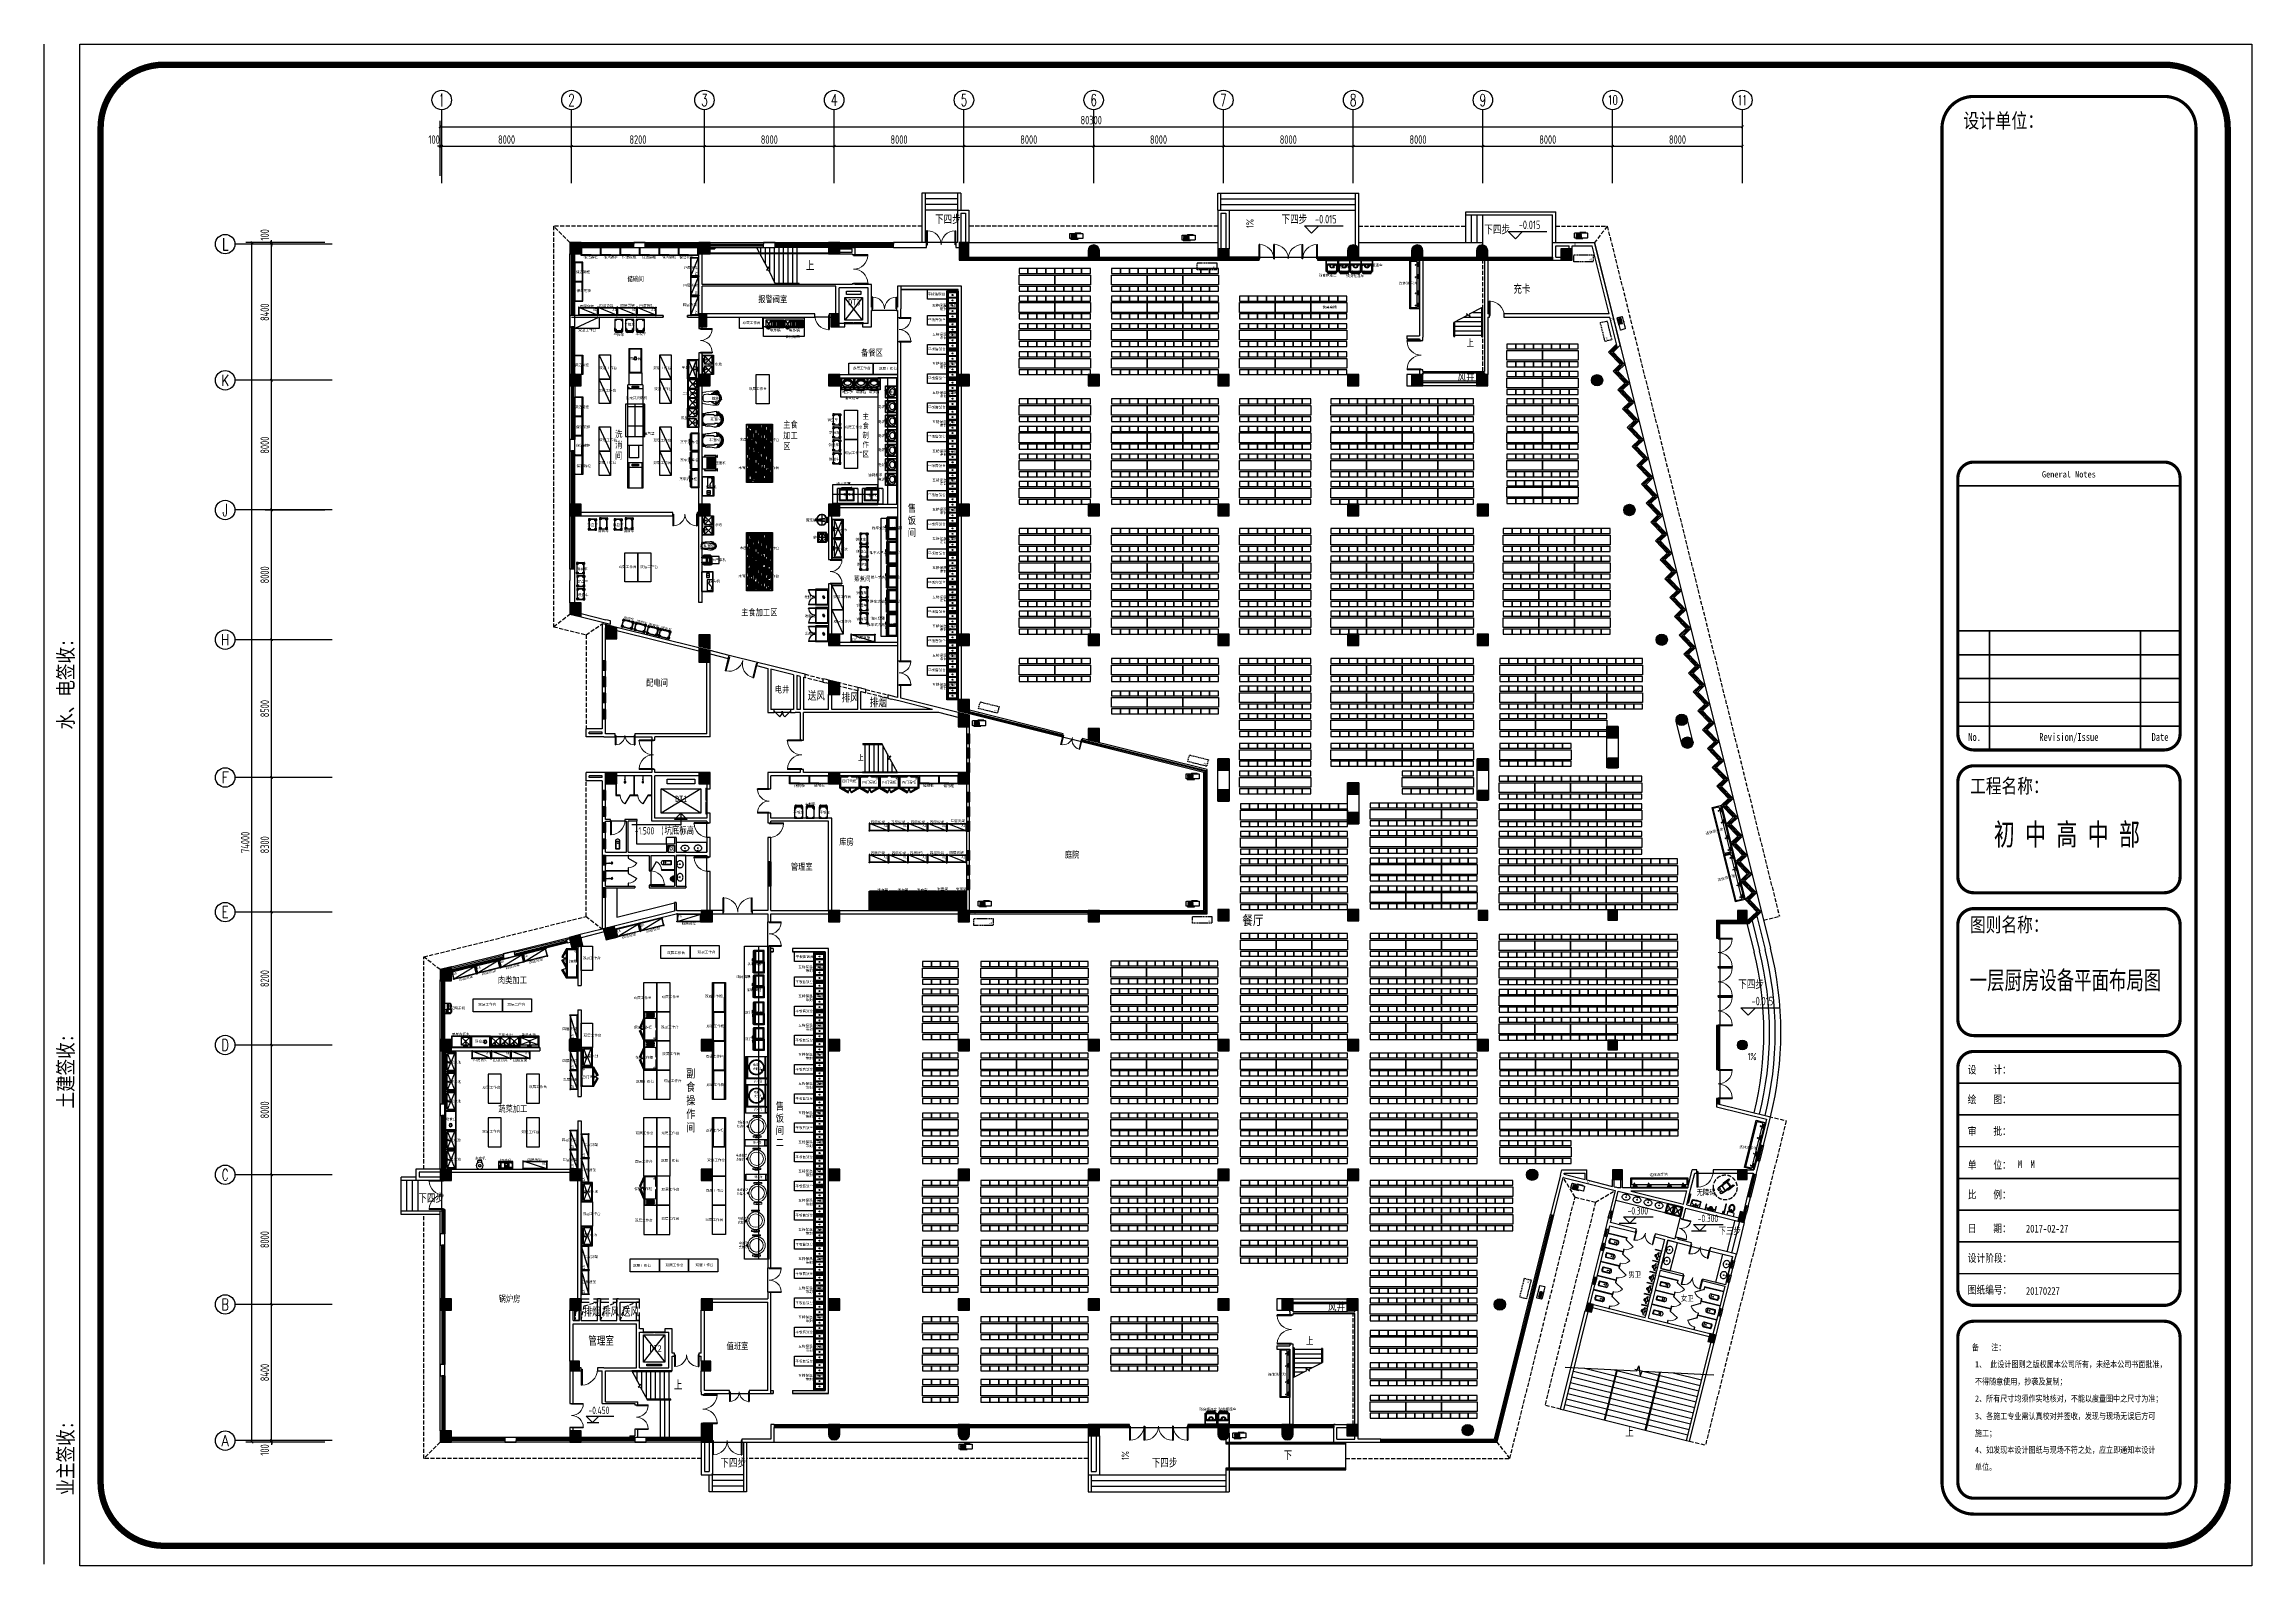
# Model space of a CAD drawing. Extents: x 1159254 to 1730927, y -477824 to -383968.
# Drawn here: x 1159254 to 1295382, y -477824 to -383968 of the extents above; entities that cross this region are included whole.
import ezdxf
from ezdxf.enums import TextEntityAlignment as Align

# ---------------------------------------------------------------- set-up
doc = ezdxf.new("R2010")
doc.units = 0
doc.header["$LTSCALE"] = 1000
for name, pattern in [('DASH', [0.35, 0.25, -0.1]), ('DASHED', [0.75, 0.5, -0.25]), ('DASHEDX2', [1.5, 1, -0.5]), ('DIVIDE', [31.75, 12.7, -6.35, 0, -6.35, 0, -6.35]), ('HIDDEN', [0.375, 0.25, -0.125])]:
    doc.linetypes.add(name, pattern=pattern)
for name, color, linetype in [('0-雨水', 141, 'Continuous'), ('000外框', 7, 'Continuous'), ('AXIS', 3, 'Continuous'), ('AXIS_TEXT', 7, 'Continuous'), ('COLUMN', 2, 'Continuous'), ('CURTWALL', 4, 'Continuous'), ('DIM_ELEV', 3, 'Continuous'), ('DIM_SYMB', 3, 'Continuous'), ('DOOR_FIRE', 4, 'Continuous'), ('EVTR', 4, 'Continuous'), ('GROUND', 34, 'Continuous'), ('LATRINE', 6, 'Continuous'), ('LG', 84, 'Continuous'), ('LVTRY', 6, 'Continuous'), ('PUB_HATCH', 8, 'Continuous'), ('PUB_TEXT', 7, 'Continuous'), ('ROOM_NAME', 7, 'Continuous'), ('SB', 7, 'Continuous'), ('STAIR', 4, 'Continuous'), ('WALL', 6, 'Continuous'), ('WINDOW', 4, 'Continuous'), ('WS_厨房设备', 1, 'Continuous'), ('产品文字', 7, 'Continuous'), ('厨房布置', 4, 'Continuous'), ('厨房设备', 7, 'Continuous'), ('外框', 7, 'Continuous'), ('家具内线', 8, 'Continuous'), ('布局', 7, 'Continuous'), ('新设备', 4, 'Continuous'), ('空调', 205, 'Continuous'), ('空调孔', 30, 'Continuous')]:
    doc.layers.add(name, color=color, linetype=linetype)
doc.styles.add('_TCH_AXIS', font='COMPLEX', dxfattribs={"width": 0.8, "bigfont": 'TSSDCHN'})
doc.styles.add('_TCH_DIM', font='TSSDENG', dxfattribs={"width": 0.8, "bigfont": 'TSSDCHN'})
doc.styles.add('_TCH_DIM_T3', font='TSSDENG', dxfattribs={"width": 0.64, "bigfont": 'TSSDCHN'})
doc.styles.add('COMPLEX', font='COMPLEX')
doc.styles.add('HZ-1', font='MingLiU.ttf', dxfattribs={"width": 0.8})
doc.styles.get("Standard").update_dxf_attribs({"font": '', "width": 0.8})
doc.styles.add('WMF-宋体1', font='')
doc.styles.add('宋体', font='', dxfattribs={"width": 0.8})
doc.styles.add('宋体平面', font='', dxfattribs={"width": 0.8})
doc.styles.add('黑体', font='simhei.ttf', dxfattribs={"width": 0.7})
doc.styles.get('Standard').set_extended_font_data('SimSun')
doc.styles.get('WMF-宋体1').set_extended_font_data('SimSun')
doc.styles.get('宋体').set_extended_font_data('NSimSun')
doc.styles.get('宋体平面').set_extended_font_data('SimSun')
doc.dimstyles.new('_TCH_ARCH&&150', dxfattribs={"dimtxt": 525, "dimasz": 150, "dimexe": 375, "dimexo": 450, "dimgap": 150, "dimtad": 1, "dimdec": 0, "dimzin": 0, "dimdsep": 46, "dimtxsty": '_TCH_DIM_T3', "dimblk": 'ARCHTICK', "dimcen": 0.09, "dimclrt": 7, "dimazin": 2, "dimtfac": 1, "dimtdec": 0, "dimtix": 1, "dimtmove": 2, "dimatfit": 3, "dimfxl": 0, "dimtolj": 1, "dimtzin": 0, "dimarcsym": 0})

# ---------------------------------------------------------------- blocks, each defined once
blk = doc.blocks.new('vhjkghkghkl')
at = {"layer": '空调', "linetype": 'DASH', "ltscale": 0.3}
blk.add_lwpolyline([(134071, 540199), (134071, 539779), (132871, 539779), (132871, 540199), (134071, 540199)], close=True, dxfattribs=at)
at = {"layer": '空调', "linetype": 'DASH', "ltscale": 0.3, "style": 'HZ-1'}
blk.add_text('AC', height=100, dxfattribs=at).set_placement((133846, 539867))
blk = doc.blocks.new('fff')
at = {"layer": 'LATRINE'}
for p, q in [((-514, -261), (-231, 125)), ((-511, -231), (-259, 113)), ((-497, -274), (-214, 112)), ((-303, -28), (-155, 174)), ((-273, -49), (-125, 153)), ((-155, 174), (-125, 153)), ((-151, 171), (43, 435)), ((-134, 159), (20, 369)), ((-91, 217), (20, 129)), ((20, 129), (209, -4)), ((21, 371), (129, 292)), ((43, 435), (60, 423)), ((59, 423), (95, 471)), ((95, 471), (203, 392)), ((129, 292), (203, 392)), ((167, -61), (321, 149)), ((184, -74), (377, 190)), ((215, 229), (288, 329)), ((322, 150), (215, 229)), ((395, 250), (287, 328)), ((359, 201), (395, 250)), ((377, 190), (360, 202)), ((-511, -231), (-498, -240)), ((-448, -231), (-381, -139)), ((-448, -231), (-427, -246)), ((-427, -246), (-360, -154)), ((-381, -139), (-360, -154)), ((-379, -140), (-299, -31)), ((-362, -153), (-282, -43)), ((-362, -89), (-349, -99)), ((-349, -72), (-336, -82)), ((-346, -131), (-204, -256)), ((-308, -79), (-170, -202)), ((-303, -28), (-273, -49)), ((-204, -256), (-45, -351)), ((-170, -202), (-8, -300)), ((-136, -538), (147, -152)), ((-131, -464), (-63, -372)), ((-110, -479), (-131, -464)), ((-119, -551), (163, -164)), ((-110, -479), (-43, -387)), ((-91, -539), (161, -195)), ((-43, -387), (-63, -372)), ((-61, -373), (19, -263)), ((-45, -386), (36, -276)), ((-14, -344), (-1, -354)), ((-2, -327), (11, -337)), ((11, -257), (159, -55)), ((40, -279), (11, -257)), ((40, -279), (188, -77)), ((188, -77), (159, -55))]:
    blk.add_line(p, q, dxfattribs=at)
at = {"layer": 'LATRINE', "linetype": 'DASH'}
blk.add_circle((0, 0), 750, dxfattribs=at)
at = {"layer": 'LATRINE'}
for centre, start, end in [((-223, 118), 323.76389, 143.76389), ((-505, -268), 143.76389, 323.76389), ((-128, -544), 143.76389, 323.76389), ((155, -158), 323.76389, 143.76389)]:
    blk.add_arc(centre, 10.4, start, end, dxfattribs=at)
blk = doc.blocks.new('_LV5')
for p, q in [((210, 0), (-210, 0)), ((-210, 0), (-210, -180)), ((210, -180), (210, 0)), ((160, -230), (-160, -230)), ((-101, -230), (-101, -254)), ((101, -230), (101, -254))]:
    blk.add_line(p, q)
blk.add_lwpolyline([(-135, -469, 0.0803117), (-123, -544, 0.0890145), (-92, -602, 0.1049179), (-46, -639, 0.1198119), (0, -650, 0.1198119), (46, -639, 0.1049179), (92, -602, 0.0890145), (123, -544, 0.0803117), (135, -469, 0.0803117), (123, -395, 0.0890145), (92, -337, 0.1049179), (46, -300, 0.1198119), (0, -288, 0.1198119), (-46, -300, 0.1049179), (-92, -337, 0.0890145), (-123, -395, 0.0803117)], format="xyb", close=True)
for points in [[(-39, -318, 0.0735673), (-36, -339, 0.0844544), (-27, -356, 0.1064203), (-14, -368, 0.1297085), (0, -372, 0.1297085), (14, -368, 0.1064203), (27, -356, 0.0844544), (36, -339, 0.0735673), (39, -318, 0.0735673), (36, -298, 0.0140156), (35, -295, 0.1064203)], [(-35, -295, 0.0135783), (-36, -298, 0.0735673), (-39, -318, 0.0735673)]]:
    blk.add_lwpolyline(points, format="xyb")
for centre, radius, start, end in [((-160, -180), 50, 180, 270), ((102, -469), 287, 161.63333, 180), ((102, -469), 287, 180, 198.36667), ((52, -453), 235, 141.28635, 161.63333), ((52, -486), 235, 198.36667, 218.71365), ((20, -427), 194, 134.81437, 141.28635), ((20, -512), 194, 218.71365, 242.67141), ((-151, -254), 50, 314.81437, 0), ((0, -551), 150, 242.67141, 270), ((0, -551), 150, 270, 297.32859), ((-20, -512), 194, 297.32859, 321.28635), ((151, -254), 50, 180, 225.25549), ((-20, -427), 194, 38.71365, 45.25549), ((-52, -453), 235, 18.36667, 38.71365), ((-52, -486), 235, 321.28635, 341.63333), ((160, -180), 50, 270, 0), ((-102, -469), 287, 0, 18.36667), ((-102, -469), 287, 341.63333, 0)]:
    blk.add_arc(centre, radius, start, end)
blk = doc.blocks.new('_LV1')
for p, q in [((-280, 0), (280, 0)), ((-280, 0), (-280, -361)), ((280, 0), (280, -361)), ((-280, -29), (280, -29)), ((-251, -356), (-251, -214)), ((0, -29), (-90, -29)), ((-90, -29), (90, -29)), ((251, -356), (251, -215))]:
    blk.add_line(p, q)
for centre, radius in [((-139, -69), 15), ((1, -182), 24.9), ((0, -57), 8), ((139, -69), 15)]:
    blk.add_circle(centre, radius)
for centre, radius, start, end in [((-224, -361), 56, 180, 263.48098), ((-223, -214), 28, 133.15434, 180), ((-223, -356), 28, 180, 263.49841), ((0, -452), 354, 46.75809, 133.15434), ((0, 1600), 2029, 263.48098, 276.51902), ((0, 1600), 1997, 263.49841, 276.51223), ((223, -356), 28, 276.51223, 0), ((224, -361), 56, 276.51902, 0), ((223, -215), 28, 0, 46.75809)]:
    blk.add_arc(centre, radius, start, end)
blk = doc.blocks.new('$lvtry$00000219')
at = {"color": 0}
for p, q in [((-124, -91, 0), (-43, -216, 0)), ((-116, -76, 0), (116, -76, 0)), ((43, -216, 0), (124, -91, 0))]:
    blk.add_line(p, q, dxfattribs=at)
at = {"color": 0, "elevation": 0}
blk.add_lwpolyline([(69, -231, -0.5773503), (-69, -231), (-162, -88, -0.1453776), (-170, -61), (-170, 0), (170, 0), (170, -61, -0.1453776), (162, -88)], format="xyb", close=True, dxfattribs=at)
at = {"color": 0}
for centre, radius in [((0, -177, 0), 20), ((0, -38, 0), 17.7)]:
    blk.add_circle(centre, radius, dxfattribs=at)
for centre, radius, start, end in [((-116, -86, 0), 10, 90, 213.0863), ((0, -191, 0), 50, 210, 330), ((116, -86, 0), 10, 326.9137, 90)]:
    blk.add_arc(centre, radius, start, end, dxfattribs=at)
for p in [(0, -38, 0), (0, -177, 0)]:
    blk.add_point(p, dxfattribs=at)
blk = doc.blocks.new('A$C4EB5717C')
at = {"layer": '空调'}
for p, q in [((520, 110), (520, 120)), ((883, 100), (530, 100)), ((893, 120), (893, 110))]:
    blk.add_line(p, q, dxfattribs=at)
blk.add_lwpolyline([(220, 120), (980, 120, 0.4142136), (1000, 140), (1000, 410, 0.4142136), (980, 430), (220, 430, 0.4142136), (200, 410), (200, 140, 0.4142136)], format="xyb", close=True, dxfattribs=at)
for points in [[(269, 459), (709, 459), (709, 444), (269, 444)], [(290, 372), (626, 372), (626, 343), (290, 343)], [(290, 306), (626, 306), (626, 277), (290, 277)], [(290, 240), (626, 240), (626, 211), (290, 211)]]:
    blk.add_lwpolyline(points, close=True, dxfattribs=at)
for centre, start, end in [((530, 110), 180, 270), ((883, 110), 270, 0)]:
    blk.add_arc(centre, 10, start, end, dxfattribs=at)
blk = doc.blocks.new('Custom_15')
at = {"linetype": 'Continuous'}
for p, q in [((0, 0), (0, 630)), ((0, 630), (700, 630)), ((700, 0), (0, 0)), ((1400, 630), (700, 630)), ((700, 0), (1400, 0)), ((1400, 0), (1400, 630))]:
    blk.add_line(p, q, dxfattribs=at)
for p, q in [((25, 670), (591, 670)), ((25, 630), (25, 670)), ((25, 670), (300, 670)), ((1375, 670), (809, 670)), ((1375, 670), (1100, 670)), ((1375, 630), (1375, 670))]:
    blk.add_line(p, q)
at = {"color": 252, "linetype": 'Continuous'}
for p, q in [((40, 570), (40, 630)), ((40, 40), (40, 570)), ((40, 570), (660, 570)), ((660, 40), (40, 40)), ((45, 575), (45, 625)), ((45, 625), (655, 625)), ((655, 575), (45, 575)), ((60, 84), (60, 506)), ((96, 530), (604, 530)), ((604, 60), (96, 60)), ((640, 506), (640, 84)), ((640, 84), (640, 84)), ((655, 625), (655, 575)), ((660, 630), (660, 570)), ((660, 570), (660, 40)), ((740, 630), (740, 570)), ((740, 570), (740, 40)), ((1360, 570), (740, 570)), ((740, 40), (1360, 40)), ((745, 625), (745, 575)), ((1355, 625), (745, 625)), ((745, 575), (1355, 575)), ((760, 506), (760, 84)), ((760, 84), (760, 84)), ((1304, 530), (796, 530)), ((796, 60), (1304, 60)), ((1340, 84), (1340, 506)), ((1355, 575), (1355, 625)), ((1360, 570), (1360, 630)), ((1360, 40), (1360, 570))]:
    blk.add_line(p, q, dxfattribs=at)
at = {"color": 252}
for p, q in [((508, 723), (493, 698)), ((495, 695), (505, 695)), ((507, 696), (512, 703)), ((661, 724), (510, 724)), ((514, 704), (661, 704)), ((591, 650), (591, 670)), ((591, 650), (683, 650)), ((626, 658), (598, 658)), ((598, 658), (598, 650)), ((612, 678), (612, 663)), ((612, 678), (626, 677)), ((612, 663), (626, 663)), ((621, 704), (621, 677)), ((660, 692), (622, 692)), ((622, 692), (622, 689)), ((622, 689), (626, 684)), ((656, 680), (626, 680)), ((641, 630), (641, 650)), ((656, 684), (660, 689)), ((670, 673), (656, 674)), ((656, 663), (670, 663)), ((683, 658), (656, 658)), ((660, 689), (660, 692)), ((661, 704), (661, 724)), ((661, 674), (661, 704)), ((670, 663), (670, 673)), ((683, 630), (683, 658)), ((717, 630), (717, 658)), ((717, 658), (744, 658)), ((809, 650), (717, 650)), ((730, 673), (744, 674)), ((730, 663), (730, 673)), ((744, 663), (730, 663)), ((739, 724), (890, 724)), ((739, 704), (739, 724)), ((739, 674), (739, 704)), ((886, 704), (739, 704)), ((740, 689), (740, 692)), ((740, 692), (778, 692)), ((744, 684), (740, 689)), ((744, 680), (774, 680)), ((759, 630), (759, 650)), ((778, 689), (774, 684)), ((788, 678), (774, 677)), ((788, 663), (774, 663)), ((774, 658), (802, 658)), ((778, 692), (778, 689)), ((779, 704), (779, 677)), ((788, 678), (788, 663)), ((802, 658), (802, 650)), ((809, 650), (809, 670)), ((893, 696), (888, 703)), ((892, 723), (907, 698)), ((905, 695), (895, 695))]:
    blk.add_line(p, q, dxfattribs=at)
for points in [[(626, 684), (626, 658)], [(656, 658), (656, 684)], [(744, 658), (744, 684)], [(774, 684), (774, 658)]]:
    blk.add_lwpolyline(points, dxfattribs=at)
at = {"color": 252, "linetype": 'Continuous'}
for centre in [(620, 600), (780, 600)]:
    blk.add_circle(centre, 20, dxfattribs=at)
at = {"color": 252}
for centre, radius, start, end in [((92, 498), 32.6, 82.08362, 165.29651), ((95, 98), 38.1, 201.729, 270.89087), ((495, 697), 2, 148.48302, 270), ((505, 697), 2, 270, 324.09658), ((510, 722), 2, 90, 148.48302), ((514, 702), 2, 90, 144.09658), ((604, 491), 38.6, 22.20161, 90.41825), ((606, 96), 36.5, 267.32429, 340.05584), ((796, 491), 38.6, 89.58175, 157.79839), ((794, 96), 36.5, 199.94416, 272.67571), ((886, 702), 2, 35.90342, 90), ((890, 722), 2, 31.51698, 90), ((895, 697), 2, 215.90342, 270), ((905, 697), 2, 270, 31.51698), ((1308, 498), 32.6, 14.70349, 97.91638), ((1305, 98), 38.1, 269.10913, 338.271)]:
    blk.add_arc(centre, radius, start, end, dxfattribs=at)
blk = doc.blocks.new('*U46')
at = {"linetype": 'Continuous'}
for p, q in [((0, 0), (0, 800)), ((0, 800), (1800, 800)), ((1800, 0), (0, 0)), ((1800, 800), (1800, 0))]:
    blk.add_line(p, q, dxfattribs=at)
at = {"color": 1, "linetype": 'Continuous'}
blk.add_line((0, 800), (1800, 800), dxfattribs=at)
at = {"color": 252}
for p, q in [((0, 780), (40, 780)), ((0, 780), (1800, 780)), ((40, 740), (0, 740)), ((0, 60), (40, 60)), ((40, 20), (0, 20)), ((1800, 20), (0, 20)), ((20, 60), (20, 740)), ((40, 780), (40, 740)), ((40, 778), (910, 778)), ((40, 778), (40, 760)), ((910, 760), (40, 760)), ((40, 60), (40, 20)), ((40, 40), (40, 58)), ((40, 58), (910, 58)), ((910, 40), (40, 40)), ((890, 740), (890, 758)), ((890, 758), (1760, 758)), ((1760, 740), (890, 740)), ((890, 20), (890, 38)), ((890, 38), (1760, 38)), ((1760, 20), (890, 20)), ((910, 778), (910, 760)), ((910, 58), (910, 40)), ((1760, 740), (1760, 780)), ((1800, 740), (1760, 740)), ((1760, 20), (1760, 60)), ((1760, 60), (1800, 60)), ((1760, 38), (1760, 20)), ((1800, 20), (1760, 20)), ((1780, 60), (1780, 740))]:
    blk.add_line(p, q, dxfattribs=at)
at = {"color": 18, "linetype": 'Continuous'}
for p, q in [((0, 20), (0, 60)), ((1800, 60), (1800, 20))]:
    blk.add_line(p, q, dxfattribs=at)
at = {"color": 2, "linetype": 'Continuous'}
for p, q in [((900, 800), (900, 730)), ((900, 0), (900, 70))]:
    blk.add_line(p, q, dxfattribs=at)
blk = doc.blocks.new('*U49')
at = {"linetype": 'Continuous'}
for p, q in [((0, 0), (0, 800)), ((0, 800), (1800, 800)), ((1800, 0), (0, 0)), ((1800, 800), (1800, 0))]:
    blk.add_line(p, q, dxfattribs=at)
blk = doc.blocks.new('snow')
at = {"lineweight": -3}
for points in [[(-59, 13, 1.2345152), (-57, -14), (0, 0)], [(-18, 58, 1.2345152), (-41, 43), (0, 0)], [(0, 0), (-41, -42, 1.2345152), (-19, -57)], [(41, 44, 1.2345152), (17, 57), (0, 0)], [(0, 0), (58, -13, 1.2345152), (59, 14)], [(0, 0), (17, -57, 1.2345152), (41, -44)]]:
    blk.add_hatch(color=5, dxfattribs=at).paths.add_polyline_path(points)
blk = doc.blocks.new('*U48')
blk.add_lwpolyline([(0, 800), (1800, 800), (1800, 0), (0, 0)], close=True)
at = {"color": 252}
for points in [[(22, 800), (632, 1068), (662, 1016), (171, 800)], [(169, 800), (654, 1011), (659, 1003), (194, 800)], [(1420, 800), (821, 1062), (791, 1010), (1271, 800)], [(1273, 800), (799, 1005), (794, 996), (1248, 800)]]:
    blk.add_lwpolyline(points, dxfattribs=at)
blk.add_lwpolyline([(1410, 740), (1410, 110, -0.4142136), (1370, 70), (861, 70, 0.4142136), (821, 30), (821, 0), (650, 0), (650, 30, 0.4142136), (610, 70), (100, 70, -0.4142136), (60, 110), (60, 740), (1800, 740)], format="xyb", dxfattribs=at)
at = {"color": 252, "linetype": 'Continuous', "ltscale": 10}
blk.add_lwpolyline([(1450, 169), (1450, 610, -1), (1509, 610), (1509, 171, 1.1310836), (1572, 171), (1572, 612, -1), (1631, 612), (1631, 174, 1.0489408), (1695, 169), (1695, 610, -1), (1754, 610), (1754, 171)], format="xyb", dxfattribs=at)
at = {"color": 252, "linetype": 'Continuous', "ltscale": 5}
for centre, radius, start, end in [((274, 771), 450, 3.71948, 31.18303), ((1171, 770), 440, 148.81697, 176.11072)]:
    blk.add_arc(centre, radius, start, end, dxfattribs=at)
at = {"color": 252}
blk.add_blockref('snow', (160, 161), dxfattribs=at)
blk = doc.blocks.new('水龙头')
at = {"color": 252}
for p, q in [((-136, -15), (-90, -14)), ((-136, -18), (-90, -19)), ((-52, -2), (-4, -2)), ((-52, -31), (-6, -31)), ((4, -2), (51, -2)), ((12, -31), (51, -31)), ((23, -194), (26, -209)), ((49, -204), (46, -189)), ((136, -15), (90, -14)), ((136, -18), (90, -19))]:
    blk.add_line(p, q, dxfattribs=at)
for points in [[(13, -7), (0, 0), (-14, -8), (-14, -25), (-7, -29)], [(11, -26), (13, -25), (13, -7)]]:
    blk.add_lwpolyline(points, dxfattribs=at)
blk.add_lwpolyline([(26, -194), (-9, -18, -1.0075598), (9, -15), (43, -190)], format="xyb", dxfattribs=at)
for centre in [(-78, -16), (77, -16)]:
    blk.add_circle(centre, 10.9, dxfattribs=at)
for centre, radius, start, end in [((-78, -16), 27.5, 36.21161, 175.34491), ((77, -16), 27.5, 4.69308, 143.78839), ((-136, -16), 1, 91.33866, 171.56398), ((-132, -16), 4.53, 171.56398, 188.43602), ((-136, -17), 1, 188.43602, 268.66134), ((-78, -16), 27.5, 184.65509, 323.78839), ((-78, -16), 16, 189.00033, 170.99967), ((-77, -16), 12.9, 168.35622, 191.64378), ((-52, 3), 5, 216.21161, 270), ((-52, -36), 5, 90, 143.78839), ((51, 3), 5, 270, 323.78839), ((51, -36), 5, 36.21161, 90), ((77, -16), 27.5, 216.21161, 355.30692), ((77, -16), 16, 9.06636, 350.93364), ((77, -16), 12.9, 348.35622, 11.64378), ((136, -16), 1, 8.43602, 88.66134), ((136, -17), 1, 271.33866, 351.56398), ((132, -16), 4.53, 351.56398, 8.43602)]:
    blk.add_arc(centre, radius, start, end, dxfattribs=at)
for centre, start_param, end_param in [((34, -192), 5.6112344, 10.0967289), ((34, -190), 6.9551362, 8.7528271), ((37, -206), 0, 3.1415927)]:
    blk.add_ellipse(centre, major_axis=(-11.3, -2.2), ratio=0.2335961, start_param=start_param, end_param=end_param, dxfattribs=at)
blk = doc.blocks.new('CJT_20205')
at = {"color": 252, "linetype": 'Continuous', "ltscale": 2}
for p, q in [((20, 680), (0, 700)), ((1180, 680), (1200, 700))]:
    blk.add_line(p, q, dxfattribs=at)
at = {"color": 252}
for p, q in [((120, 595), (572, 408)), ((120, 180), (572, 352)), ((628, 408), (1080, 595)), ((628, 352), (1080, 180))]:
    blk.add_line(p, q, dxfattribs=at)
at = {"lineweight": -2}
for points in [[(0, 700), (1200, 700), (1200, 0), (0, 0)], [(0, 0), (1200, 0), (1200, 40), (0, 40)]]:
    blk.add_lwpolyline(points, close=True, dxfattribs=at)
at = {"color": 252, "linetype": 'Continuous', "ltscale": 2}
blk.add_lwpolyline([(20, 40), (20, 680), (1180, 680), (1180, 40)], dxfattribs=at)
at = {"color": 30}
blk.add_lwpolyline([(1100, 635), (100, 635, 0.4142136), (80, 615), (80, 160, 0.4142136), (100, 140), (1100, 140, 0.4142136), (1120, 160), (1120, 615, 0.4142136)], format="xyb", close=True, dxfattribs=at)
at = {"color": 252}
for radius in [40, 30]:
    blk.add_circle((600, 380), radius, dxfattribs=at)
at = {"color": 1, "rotation": 180}
blk.add_blockref('水龙头', (596, 70), dxfattribs=at)
blk = doc.blocks.new('*U45')
at = {"linetype": 'Continuous'}
for p, q in [((0, 0), (0, 700)), ((0, 700), (1500, 700)), ((1500, 0), (0, 0)), ((1500, 700), (1500, 0))]:
    blk.add_line(p, q, dxfattribs=at)
blk = doc.blocks.new('Custom_45')
blk.add_lwpolyline([(0, 760), (1220, 760), (1220, 0), (0, 0)], close=True)
at = {"color": 252, "lineweight": -3}
for points in [[(5, 760), (4, 762), (506, 1052), (536, 1000), (121, 760)], [(121, 760), (528, 995), (533, 986), (141, 760)], [(1215, 760), (1216, 762), (714, 1052), (684, 1000), (1099, 760)], [(1099, 760), (692, 995), (687, 986), (1079, 760)]]:
    blk.add_lwpolyline(points, dxfattribs=at)
at = {"color": 252, "lineweight": 20}
blk.add_lwpolyline([(1160, 700), (1160, 110, -0.4142136), (1120, 70), (736, 70, 0.4142136), (696, 30), (696, 0), (524, 0), (524, 30, 0.4142136), (484, 70), (100, 70, -0.4142136), (60, 110), (60, 700)], format="xyb", close=True, dxfattribs=at)
at = {"color": 252, "linetype": 'Continuous', "lineweight": -3, "ltscale": 5}
for centre, start, end in [((129, 742), 2.15507, 31.18303), ((1091, 742), 148.81697, 177.84493)]:
    blk.add_arc(centre, 472, start, end, dxfattribs=at)
at = {"color": 252, "lineweight": -3}
blk.add_blockref('snow', (160, 161), dxfattribs=at)
blk = doc.blocks.new('*U59')
for p, q in [((20, 20), (20, 480)), ((20, 480), (1480, 480)), ((1480, 20), (20, 20)), ((1480, 480), (1480, 20))]:
    blk.add_line(p, q)
at = {"color": 252, "linetype": 'Continuous', "ltscale": 3}
blk.add_line((20, 480), (1480, 20), dxfattribs=at)
at = {"color": 252}
for p, q in [((40, 40), (40, 460)), ((40, 40), (40, 460)), ((40, 460), (1460, 460)), ((1460, 40), (40, 40)), ((1460, 460), (1460, 40))]:
    blk.add_line(p, q, dxfattribs=at)
for points in [[(40, 480), (40, 500), (0, 500), (0, 460), (20, 460)], [(40, 20), (40, 0), (0, 0), (0, 40), (20, 40)], [(1460, 480), (1460, 500), (1500, 500), (1500, 460), (1480, 460)], [(1460, 20), (1460, 0), (1500, 0), (1500, 40), (1480, 40)]]:
    blk.add_lwpolyline(points, dxfattribs=at)
blk.add_text('IV', height=150).set_placement((66, 80))
blk = doc.blocks.new('Custom_39')
at = {"color": 252, "linetype": 'Continuous', "ltscale": 2}
for p, q in [((20, 680), (0, 700)), ((1180, 680), (1200, 700))]:
    blk.add_line(p, q, dxfattribs=at)
at = {"color": 252}
for p, q in [((120, 595), (572, 408)), ((120, 180), (572, 352)), ((628, 408), (1080, 595)), ((628, 352), (1080, 180))]:
    blk.add_line(p, q, dxfattribs=at)
at = {"lineweight": -2}
for points in [[(0, 700), (1200, 700), (1200, 0), (0, 0)], [(0, 0), (1200, 0), (1200, 40), (0, 40)]]:
    blk.add_lwpolyline(points, close=True, dxfattribs=at)
at = {"color": 252, "linetype": 'Continuous', "ltscale": 2}
blk.add_lwpolyline([(20, 40), (20, 680), (1180, 680), (1180, 40)], dxfattribs=at)
at = {"color": 30}
blk.add_lwpolyline([(1100, 635), (100, 635, 0.4142136), (80, 615), (80, 160, 0.4142136), (100, 140), (1100, 140, 0.4142136), (1120, 160), (1120, 615, 0.4142136)], format="xyb", close=True, dxfattribs=at)
at = {"color": 252}
for radius in [40, 30]:
    blk.add_circle((600, 380), radius, dxfattribs=at)
at = {"color": 1, "rotation": 180}
blk.add_blockref('水龙头', (596, 70), dxfattribs=at)
blk = doc.blocks.new('*U83')
at = {"color": 252}
for p, q in [((40, 660), (0, 700)), ((40, 40), (0, 0)), ((40, 660), (1160, 660)), ((40, 40), (40, 660)), ((40, 660), (40, 660)), ((1160, 40), (40, 40)), ((1200, 700), (1160, 660)), ((1160, 660), (1160, 40)), ((1160, 40), (1200, 0))]:
    blk.add_line(p, q, dxfattribs=at)
for p, q in [((0, 700), (1200, 700)), ((0, 0), (0, 700)), ((1200, 0), (0, 0)), ((1200, 0), (1200, 700))]:
    blk.add_line(p, q)
blk.add_circle((886, 350), 100)
blk.add_circle((886, 350), 80, dxfattribs=at)
blk = doc.blocks.new('*U84')
at = {"color": 252, "linetype": 'Continuous', "ltscale": 2}
for p, q in [((20, 680), (0, 700)), ((1180, 680), (1200, 700))]:
    blk.add_line(p, q, dxfattribs=at)
at = {"color": 252}
for p, q in [((117, 588), (299, 413)), ((117, 180), (299, 357)), ((355, 413), (537, 588)), ((355, 357), (537, 180))]:
    blk.add_line(p, q, dxfattribs=at)
for points in [[(0, 700), (1200, 700), (1200, 0), (0, 0)], [(0, 0), (1200, 0), (1200, 40), (0, 40)]]:
    blk.add_lwpolyline(points, close=True)
at = {"color": 252, "linetype": 'Continuous', "ltscale": 2}
blk.add_lwpolyline([(20, 40), (20, 680), (1180, 680), (1180, 40)], dxfattribs=at)
at = {"color": 30}
blk.add_lwpolyline([(557, 628), (97, 628, 0.4142136), (77, 608), (77, 160, 0.4142136), (97, 140), (557, 140, 0.4142136), (577, 160), (577, 608, 0.4142136)], format="xyb", close=True, dxfattribs=at)
at = {"color": 252}
for radius in [40, 30]:
    blk.add_circle((327, 385), radius, dxfattribs=at)
at = {"color": 1, "rotation": 180}
blk.add_blockref('水龙头', (330, 68), dxfattribs=at)
blk = doc.blocks.new('*U91')
at = {"color": 252, "linetype": 'Continuous', "ltscale": 2}
for p, q in [((20, 680), (0, 700)), ((1780, 680), (1800, 700))]:
    blk.add_line(p, q, dxfattribs=at)
at = {"color": 252}
for p, q in [((90, 593), (298, 406)), ((90, 179), (298, 350)), ((355, 406), (562, 598)), ((355, 350), (562, 184)), ((667, 593), (872, 413)), ((667, 179), (872, 357)), ((928, 413), (1136, 593)), ((928, 357), (1136, 179)), ((1241, 593), (1449, 413)), ((1241, 179), (1449, 357)), ((1505, 413), (1710, 593)), ((1505, 357), (1710, 179))]:
    blk.add_line(p, q, dxfattribs=at)
for points in [[(0, 700), (1800, 700), (1800, 0), (0, 0)], [(0, 0), (1800, 0), (1800, 40), (0, 40)]]:
    blk.add_lwpolyline(points, close=True)
at = {"color": 252, "ltscale": 2}
blk.add_lwpolyline([(20, 40), (20, 680), (1780, 680), (1780, 40)], dxfattribs=at)
at = {"color": 30}
for points in [[(582, 635), (70, 635, 0.4142136), (49, 614), (49, 177, 0.3523219), (70, 139), (582, 139, 0.4142136), (603, 160), (603, 614, 0.4142136)], [(1157, 635), (648, 635, 0.4142136), (627, 614), (627, 160, 0.4142136), (648, 139), (1157, 139, 0.4142136), (1178, 160), (1178, 614, 0.4142136)], [(1735, 635), (1227, 635, 0.4142136), (1200, 614), (1200, 160, 0.4142136), (1221, 139), (1730, 139, 0.2365654), (1754, 156), (1754, 610, 0.2952258)]]:
    blk.add_lwpolyline(points, format="xyb", close=True, dxfattribs=at)
at = {"color": 252}
for centre, radius in [((327, 378), 40), ((327, 378), 30), ((900, 385), 40), ((900, 385), 30), ((1477, 385), 40), ((1477, 385), 30)]:
    blk.add_circle(centre, radius, dxfattribs=at)
at = {"color": 1, "rotation": 180}
for p in [(326, 68), (900, 68), (1477, 68)]:
    blk.add_blockref('水龙头', p, dxfattribs=at)
blk = doc.blocks.new('*U92')
blk.add_lwpolyline([(0, 720), (1800, 720), (1800, 0), (0, 0)], close=True)
at = {"color": 252, "lineweight": -3}
for points in [[(18, 720), (502, 999), (532, 947), (138, 720)], [(138, 720), (523, 943), (528, 934), (158, 720)], [(1183, 720), (703, 997), (673, 945), (1063, 720)], [(1063, 720), (681, 940), (676, 931), (1043, 720)], [(1800, 712), (1301, 1000), (1271, 948), (1666, 720)], [(1666, 720), (1279, 943), (1274, 935), (1646, 720)]]:
    blk.add_lwpolyline(points, dxfattribs=at)
at = {"color": 252}
blk.add_lwpolyline([(1740, 660), (1740, 110, -0.4142136), (1700, 70), (1026, 70, 0.4142136), (986, 30), (986, 0), (814, 0), (814, 30, 0.4142136), (774, 70), (100, 70, -0.4142136), (60, 110), (60, 660)], format="xyb", close=True, dxfattribs=at)
at = {"color": 252, "linetype": 'Continuous', "lineweight": -3, "ltscale": 5}
for centre, radius, start, end in [((128, 692), 468, 3.43316, 31.18303), ((1073, 692), 464, 148.81697, 176.50823), ((1675, 692), 469, 148.81697, 176.58552)]:
    blk.add_arc(centre, radius, start, end, dxfattribs=at)
at = {"color": 252}
blk.add_blockref('snow', (160, 161), dxfattribs=at)
blk = doc.blocks.new('*U60')
for p, q in [((20, 20), (20, 480)), ((20, 480), (1180, 480)), ((1180, 20), (20, 20)), ((1180, 480), (1180, 20))]:
    blk.add_line(p, q)
at = {"color": 252, "linetype": 'Continuous', "ltscale": 3}
blk.add_line((20, 480), (1180, 20), dxfattribs=at)
at = {"color": 252}
for p, q in [((40, 40), (40, 460)), ((40, 40), (40, 460)), ((40, 460), (1160, 460)), ((1160, 40), (40, 40)), ((1160, 460), (1160, 40))]:
    blk.add_line(p, q, dxfattribs=at)
for points in [[(40, 480), (40, 500), (0, 500), (0, 460), (20, 460)], [(40, 20), (40, 0), (0, 0), (0, 40), (20, 40)], [(1160, 480), (1160, 500), (1200, 500), (1200, 460), (1180, 460)], [(1160, 20), (1160, 0), (1200, 0), (1200, 40), (1180, 40)]]:
    blk.add_lwpolyline(points, dxfattribs=at)
blk.add_text('IV', height=150).set_placement((66, 80))
blk = doc.blocks.new('CJT_4225')
h = blk.add_hatch()
h.set_pattern_fill('NET', color=252, style=0)
h.paths.add_polyline_path([(835, 30), (835, 70), (685, 70), (685, 30)])
h.paths.add_polyline_path([(550, 370), (550, 420), (470, 420), (470, 370)])
at = {"color": 252}
for p, q in [((150, 215), (0, 215)), ((150, 205), (0, 205)), ((150, 200), (0, 200)), ((150, 190), (0, 190)), ((150, 180), (0, 180)), ((150, 170), (0, 170)), ((150, 145), (0, 145)), ((150, 135), (0, 135)), ((380, 120), (400, 100)), ((589, 215), (400, 215)), ((589, 205), (400, 205)), ((589, 200), (400, 200)), ((589, 190), (400, 190)), ((589, 180), (400, 180)), ((589, 170), (400, 170)), ((620, 145), (400, 145)), ((620, 135), (400, 135)), ((650, 130), (620, 100)), ((685, 80), (835, 80))]:
    blk.add_line(p, q, dxfattribs=at)
blk.add_lwpolyline([(835, 0), (900, 0), (900, 460), (0, 460), (0, 0), (685, 0)])
for points in [[(470, 410), (0, 410), (0, 50), (685, 50)], [(150, 390), (0, 390), (0, 70), (150, 70)], [(400, 120), (620, 120)], [(835, 50), (900, 50), (900, 410), (550, 410)], [(835, 50), (900, 50), (900, 410), (620, 410), (620, 346)], [(620, 164), (620, 100), (685, 100)], [(870, 110), (870, 110), (870, 350), (650, 380), (650, 346)], [(870, 350), (870, 350), (870, 110), (650, 80), (650, 114)]]:
    blk.add_lwpolyline(points, dxfattribs=at)
for points in [[(150, 410), (400, 410), (400, 50), (150, 50)], [(170, 410), (380, 390), (380, 70), (170, 50)], [(589, 346), (651, 346), (651, 114), (589, 114)], [(685, 120), (835, 120), (835, 0), (685, 0)]]:
    blk.add_lwpolyline(points, close=True, dxfattribs=at)
blk.add_circle((118, 72), 12.4, dxfattribs=at)
blk = doc.blocks.new('CJT_2493')
for p, q in [((87, 528), (333, 528)), ((87, 374), (87, 528)), ((333, 374), (333, 528))]:
    blk.add_line(p, q)
blk.add_circle((210, 204), 210)
at = {"color": 252}
for radius, start, end in [(77, 90, 279.64922), (77.1, 279.64922, 90)]:
    blk.add_arc((210, 204), radius, start, end, dxfattribs=at)
blk = doc.blocks.new('CJT_4161')
at = {"linetype": 'Continuous'}
for p, q in [((0, 0), (0, 500)), ((0, 500), (1200, 500)), ((1200, 0), (0, 0)), ((1200, 500), (1200, 0))]:
    blk.add_line(p, q, dxfattribs=at)
at = {"color": 252}
for p, q in [((0, 480), (40, 480)), ((0, 480), (1200, 480)), ((40, 440), (0, 440)), ((0, 40), (40, 40)), ((40, 0), (0, 0)), ((20, 40), (20, 440)), ((40, 480), (40, 440)), ((40, 478), (610, 478)), ((40, 478), (40, 460)), ((610, 460), (40, 460)), ((40, 40), (40, 0)), ((40, 20), (40, 38)), ((590, 440), (590, 458)), ((590, 458), (1160, 458)), ((1160, 440), (590, 440)), ((610, 478), (610, 460)), ((1160, 440), (1160, 480)), ((1200, 440), (1160, 440)), ((1160, 0), (1160, 40)), ((1160, 40), (1200, 40)), ((1160, 18), (1160, 0)), ((1200, 0), (1160, 0)), ((1180, 40), (1180, 440))]:
    blk.add_line(p, q, dxfattribs=at)
at = {"color": 2, "linetype": 'Continuous'}
blk.add_line((600, 500), (600, 430), dxfattribs=at)
at = {"color": 252, "linetype": 'Continuous'}
blk.add_line((1160, 458), (1160, 440), dxfattribs=at)
blk = doc.blocks.new('带刹车脚轮')
h = blk.add_hatch(color=252)
h.dxf.hatch_style = 1
h.paths.add_polyline_path([(-11, -35), (-15, -35), (-15, -46), (-11, -50)])
h.paths.add_polyline_path([(15, -35), (11, -35), (11, -50), (15, -46)])
h.paths.add_polyline_path([(-11, 50), (-15, 46), (-15, 35), (-11, 35)])
h.paths.add_polyline_path([(15, 46), (11, 50), (11, 35), (15, 35)])
at = {"color": 252}
for p, q in [((-11, 50), (-11, 35)), ((-8, 50), (-8, 35)), ((-4, 50), (-4, 35)), ((0, 50), (0, 35)), ((0, 50), (0, 35)), ((4, 50), (4, 35)), ((8, 50), (8, 35)), ((11, 50), (11, 35)), ((-11, -50), (-11, -35)), ((-8, -35), (-8, -50)), ((-4, -35), (-4, -50)), ((0, -35), (0, -50)), ((0, -35), (0, -50)), ((4, -35), (4, -50)), ((8, -35), (8, -50)), ((11, -50), (11, -35))]:
    blk.add_line(p, q, dxfattribs=at)
at = {"color": 252, "linetype": 'Continuous'}
for p, q in [((-14, -59), (-14, -93)), ((-7, -59), (-7, -93)), ((0, -59), (0, -93)), ((7, -59), (7, -93)), ((14, -59), (14, -93))]:
    blk.add_line(p, q, dxfattribs=at)
blk.add_lwpolyline([(-22, -42), (-20, -40), (-20, 1), (20, 1), (20, -40), (22, -42), (25, -42), (27, -44), (27, -99), (25, -101), (-26, -101), (-28, -99), (-28, -44), (-26, -42), (-22, -42)], dxfattribs=at)
at = {"color": 252}
for points in [[(-20, 15), (-20, 33), (-18, 35), (18, 35), (20, 33), (20, 15)], [(-15, 35), (-15, 46), (-11, 50), (11, 50), (15, 46), (15, 35)], [(20, -15), (20, -33), (18, -35), (-18, -35), (-20, -33), (-20, -15)], [(15, -35), (15, -46), (11, -50), (-11, -50), (-15, -46), (-15, -35)]]:
    blk.add_lwpolyline(points, dxfattribs=at)
for radius in [25, 19.6]:
    blk.add_circle((0, 0), radius, dxfattribs=at)
blk = doc.blocks.new('脚轮')
h = blk.add_hatch(color=252)
h.dxf.hatch_style = 1
h.paths.add_polyline_path([(-11, -35), (-15, -35), (-15, -46), (-11, -50)])
h.paths.add_polyline_path([(15, -35), (11, -35), (11, -50), (15, -46)])
h.paths.add_polyline_path([(-11, 50), (-15, 46), (-15, 35), (-11, 35)])
h.paths.add_polyline_path([(15, 46), (11, 50), (11, 35), (15, 35)])
at = {"color": 252}
for p, q in [((-11, 50), (-11, 35)), ((-8, 50), (-8, 35)), ((-4, 50), (-4, 35)), ((0, 50), (0, 35)), ((0, 50), (0, 35)), ((4, 50), (4, 35)), ((8, 50), (8, 35)), ((11, 50), (11, 35)), ((-11, -50), (-11, -35)), ((-8, -35), (-8, -50)), ((-4, -35), (-4, -50)), ((0, -35), (0, -50)), ((0, -35), (0, -50)), ((4, -35), (4, -50)), ((8, -35), (8, -50)), ((11, -50), (11, -35))]:
    blk.add_line(p, q, dxfattribs=at)
for points in [[(-20, 15), (-20, 33), (-18, 35), (18, 35), (20, 33), (20, 15)], [(-15, 35), (-15, 46), (-11, 50), (11, 50), (15, 46), (15, 35)], [(20, -15), (20, -33), (18, -35), (-18, -35), (-20, -33), (-20, -15)], [(15, -35), (15, -46), (11, -50), (-11, -50), (-15, -46), (-15, -35)]]:
    blk.add_lwpolyline(points, dxfattribs=at)
for radius in [25, 19.6]:
    blk.add_circle((0, 0), radius, dxfattribs=at)
blk = doc.blocks.new('Custom_94')
for p, q in [((0, 700), (500, 700)), ((0, 700), (0, 700)), ((0, 700), (0, 0)), ((0, 0), (500, 0)), ((20, 756), (8, 711)), ((8, 711), (8, 668)), ((8, 668), (11, 661)), ((11, 661), (19, 658)), ((19, 658), (26, 661)), ((52, 788), (20, 756)), ((26, 661), (29, 668)), ((38, 745), (29, 711)), ((29, 711), (29, 668)), ((62, 770), (38, 745)), ((96, 800), (52, 788)), ((96, 779), (62, 770)), ((96, 800), (404, 800)), ((96, 779), (404, 779)), ((448, 788), (404, 800)), ((438, 770), (404, 779)), ((462, 745), (438, 770)), ((480, 756), (448, 788)), ((471, 711), (462, 745)), ((471, 711), (471, 668)), ((471, 668), (474, 661)), ((474, 661), (481, 658)), ((492, 711), (480, 756)), ((481, 658), (489, 661)), ((489, 661), (492, 668)), ((492, 711), (492, 668)), ((500, 679), (492, 679)), ((500, 0), (500, 700))]:
    blk.add_line(p, q)
at = {"color": 252}
for p, q in [((10, 663), (10, 522)), ((27, 663), (27, 522)), ((473, 663), (473, 522)), ((490, 663), (490, 522))]:
    blk.add_line(p, q, dxfattribs=at)
for centre, radius, start, end in [((18, 528), 10.5, 216.23016, 323.76984), ((482, 525), 9.09, 200.67742, 339.32258)]:
    blk.add_arc(centre, radius, start, end, dxfattribs=at)
at = {"rotation": 315}
for p in [(53, 33), (444, 33)]:
    blk.add_blockref('脚轮', p, dxfattribs=at)
at = {"color": 252, "rotation": 180}
for p in [(53, 631), (444, 632)]:
    blk.add_blockref('带刹车脚轮', p, dxfattribs=at)
blk = doc.blocks.new('*U100')
at = {"linetype": 'Continuous'}
for p, q in [((0, 0), (0, 700)), ((0, 700), (1500, 700)), ((1500, 0), (0, 0)), ((1500, 700), (1500, 0))]:
    blk.add_line(p, q, dxfattribs=at)
blk = doc.blocks.new('*U133')
at = {"linetype": 'Continuous'}
for p, q in [((0, 0), (0, 600)), ((0, 600), (1200, 600)), ((1200, 0), (0, 0)), ((1200, 600), (1200, 0))]:
    blk.add_line(p, q, dxfattribs=at)
blk = doc.blocks.new('Custom_78')
for p, q in [((40, 660), (0, 700)), ((0, 700), (1800, 700)), ((0, 0), (0, 700)), ((0, 700), (40, 660)), ((1800, 0), (0, 0)), ((1800, 700), (1760, 660)), ((1800, 700), (1760, 660)), ((1760, 40), (1800, 0)), ((1760, 40), (1800, 0)), ((1800, 0), (1800, 700))]:
    blk.add_line(p, q)
at = {"color": 253}
for p, q in [((0, 0), (40, 40)), ((40, 40), (0, 0)), ((1760, 660), (40, 660)), ((40, 660), (40, 40)), ((40, 40), (1760, 40)), ((1760, 660), (1760, 40))]:
    blk.add_line(p, q, dxfattribs=at)
at = {"color": 252}
for p, q in [((232, 379), (232, 321)), ((248, 379), (248, 321)), ((562, 379), (562, 321)), ((578, 379), (578, 321)), ((892, 379), (892, 321)), ((908, 379), (908, 321)), ((1222, 379), (1222, 321)), ((1238, 379), (1238, 321)), ((1552, 379), (1552, 321)), ((1568, 379), (1568, 321))]:
    blk.add_line(p, q, dxfattribs=at)
for points in [[(85, 615), (395, 615, -0.4142136), (405, 605), (405, 95, -0.4142136), (395, 85), (85, 85, -0.4142136), (75, 95), (75, 605, -0.4142136)], [(100, 600), (380, 600, -0.4142136), (390, 590), (390, 110, -0.4142136), (380, 100), (100, 100, -0.4142136), (90, 110), (90, 590, -0.4142136)], [(415, 615), (725, 615, -0.4142136), (735, 605), (735, 95, -0.4142136), (725, 85), (415, 85, -0.4142136), (405, 95), (405, 605, -0.4142136)], [(430, 600), (710, 600, -0.4142136), (720, 590), (720, 110, -0.4142136), (710, 100), (430, 100, -0.4142136), (420, 110), (420, 590, -0.4142136)], [(745, 615), (1055, 615, -0.4142136), (1065, 605), (1065, 95, -0.4142136), (1055, 85), (745, 85, -0.4142136), (735, 95), (735, 605, -0.4142136)], [(760, 600), (1040, 600, -0.4142136), (1050, 590), (1050, 110, -0.4142136), (1040, 100), (760, 100, -0.4142136), (750, 110), (750, 590, -0.4142136)], [(1075, 615), (1385, 615, -0.4142136), (1395, 605), (1395, 95, -0.4142136), (1385, 85), (1075, 85, -0.4142136), (1065, 95), (1065, 605, -0.4142136)], [(1090, 600), (1370, 600, -0.4142136), (1380, 590), (1380, 110, -0.4142136), (1370, 100), (1090, 100, -0.4142136), (1080, 110), (1080, 590, -0.4142136)], [(1405, 615), (1715, 615, -0.4142136), (1725, 605), (1725, 95, -0.4142136), (1715, 85), (1405, 85, -0.4142136), (1395, 95), (1395, 605, -0.4142136)], [(1420, 600), (1700, 600, -0.4142136), (1710, 590), (1710, 110, -0.4142136), (1700, 100), (1420, 100, -0.4142136), (1410, 110), (1410, 590, -0.4142136)]]:
    blk.add_lwpolyline(points, format="xyb", close=True, dxfattribs=at)
for centre in [(240, 350), (570, 350), (900, 350), (1230, 350), (1560, 350)]:
    blk.add_circle(centre, 30, dxfattribs=at)
blk = doc.blocks.new('*U96')
blk.add_line((0, 40), (3000, 40))
blk.add_lwpolyline([(0, 600), (3000, 600), (3000, 0), (0, 0)], close=True)
at = {"color": 252}
blk.add_lwpolyline([(60, 540), (2940, 540), (2940, 180), (60, 180)], close=True, dxfattribs=at)
at = {"color": 1, "rotation": 180}
for p in [(246, 70), (996, 70), (1996, 70), (2746, 70)]:
    blk.add_blockref('水龙头', p, dxfattribs=at)
blk = doc.blocks.new('Custom_79')
at = {"color": 252}
for p, q in [((0, 700), (20, 680)), ((20, 20), (0, 0)), ((90, 806), (602, 806)), ((101, 806), (101, 771)), ((590, 806), (590, 771)), ((680, 680), (700, 700)), ((680, 20), (700, 0))]:
    blk.add_line(p, q, dxfattribs=at)
blk.add_lwpolyline([(0, 700), (700, 700), (700, 0), (0, 0)], close=True)
for points in [[(20, 680), (680, 680), (680, 20), (20, 20)], [(70, 771), (630, 771), (630, 213), (70, 213)], [(90, 771), (602, 771), (602, 822), (90, 822)], [(96, 661), (157, 721), (176, 702), (116, 642)], [(96, 262), (157, 322), (176, 303), (116, 242)], [(520, 661), (580, 721), (599, 702), (539, 642)], [(520, 262), (580, 322), (599, 303), (539, 242)]]:
    blk.add_lwpolyline(points, close=True, dxfattribs=at)
blk.add_circle((350, 350), 132)
blk.add_circle((350, 350), 92.5, dxfattribs=at)
blk = doc.blocks.new('CJT_4222')
for p, q in [((0, 350), (0, 0)), ((54, 350), (0, 350)), ((0, 350), (0, 0)), ((0, 0), (340, 0)), ((0, 0), (650, 0)), ((430, 350), (285, 350)), ((450, 410), (430, 350)), ((430, 350), (559, 350)), ((450, 410), (539, 410)), ((539, 410), (559, 350)), ((650, 350), (559, 350)), ((650, 0), (650, 350))]:
    blk.add_line(p, q)
at = {"color": 252}
for p, q in [((54, 116), (54, 350)), ((80, 142), (80, 324)), ((104, 400), (235, 400)), ((235, 66), (104, 66)), ((115, 400), (115, 410)), ((130, 374), (208, 374)), ((208, 92), (130, 92)), ((131, 168), (196, 145)), ((137, 197), (207, 174)), ((232, 410), (232, 400)), ((258, 324), (258, 142)), ((285, 350), (285, 116)), ((382, 131), (417, 241)), ((382, 216), (409, 216)), ((382, 156), (390, 156)), ((417, 241), (445, 131)), ((445, 131), (466, 241)), ((466, 241), (487, 131)), ((487, 131), (509, 241)), ((509, 241), (531, 131)), ((531, 131), (560, 241)), ((560, 241), (593, 131)), ((567, 216), (593, 216)), ((585, 156), (593, 156))]:
    blk.add_line(p, q, dxfattribs=at)
blk.add_lwpolyline([(382, 241), (593, 241), (593, 131), (382, 131)], close=True, dxfattribs=at)
for radius in [40.9, 37.9]:
    blk.add_circle((169, 172), radius, dxfattribs=at)
for centre, radius, start, end in [((104, 350), 50, 90, 180), ((104, 116), 50, 180, 270), ((90, 364), 10, 90, 180), ((130, 324), 50, 90, 180), ((130, 142), 50, 180, 270), ((90, 102), 10, 180, 270), ((208, 324), 50, 0, 90), ((208, 142), 50, 270, 0), ((235, 350), 50, 0, 90), ((235, 116), 50, 270, 0), ((248, 364), 10, 0, 90), ((248, 102), 10, 270, 0)]:
    blk.add_arc(centre, radius, start, end, dxfattribs=at)
blk.add_ellipse((173, 416), major_axis=(-81.9, 0), ratio=0.1070549, dxfattribs=at)
blk = doc.blocks.new('*U70')
blk.add_line((0, 40), (3500, 40))
blk.add_lwpolyline([(0, 600), (3500, 600), (3500, 0), (0, 0)], close=True)
at = {"color": 252}
blk.add_lwpolyline([(60, 540), (3440, 540), (3440, 180), (60, 180)], close=True, dxfattribs=at)
at = {"color": 1, "rotation": 180}
for p in [(246, 70), (1121, 70), (2371, 70), (3246, 70)]:
    blk.add_blockref('水龙头', p, dxfattribs=at)
blk = doc.blocks.new('A$C03080C26')
at = {"layer": '厨房布置'}
for points in [[(-1650, 1100), (-1650, 1400), (-2200, 1400), (-2200, 1100)], [(-1100, 1100), (-1100, 1400), (-1650, 1400), (-1650, 1100)], [(-1650, 1100), (-1650, 1400), (-1650, 1400), (-1650, 1100)], [(-550, 1100), (-550, 1400), (-1100, 1400), (-1100, 1100)], [(0, 1100), (0, 1400), (-550, 1400), (-550, 1100)], [(-2200, 1000), (0, 1000), (0, 400), (-2200, 400)], [(-1650, 0), (-1650, 300), (-2200, 300), (-2200, 0)], [(-1100, 0), (-1100, 300), (-1650, 300), (-1650, 0)], [(-1650, 0), (-1650, 300), (-1650, 300), (-1650, 0)], [(-550, 0), (-550, 300), (-1100, 300), (-1100, 0)], [(0, 0), (0, 300), (-550, 300), (-550, 0)]]:
    blk.add_lwpolyline(points, close=True, dxfattribs=at)
blk = doc.blocks.new('*U126')
at = {"linetype": 'Continuous'}
for p, q in [((0, 0), (0, 700)), ((0, 700), (1400, 700)), ((1400, 0), (0, 0)), ((1400, 700), (1400, 0))]:
    blk.add_line(p, q, dxfattribs=at)
blk = doc.blocks.new('CJT_2657')
for p, q in [((1565, 914, 0), (0, 914, 0)), ((0, 914, 0), (0, 0, 0)), ((0, 0, 0), (1565, 0, 0)), ((1265, 914, 0), (1265, 0, 0)), ((1565, 914, 0), (1565, 0, 0)), ((6365, 914, 0), (1565, 914, 0)), ((1565, 0, 0), (6365, 0, 0)), ((2615, 914, 0), (2615, 0, 0)), ((3815, 914, 0), (3815, 0, 0)), ((5015, 914, 0), (5015, 0, 0)), ((6115, 914, 0), (6115, 0, 0)), ((6365, 914, 0), (6365, 0, 0)), ((7115, 859, 0), (6365, 859, 0)), ((7115, 55, 0), (6365, 55, 0)), ((7115, 55, 0), (7115, 859, 0))]:
    blk.add_line(p, q)
at = {"color": 252}
for p, q in [((1565, 859, 0), (0, 859, 0)), ((1565, 55, 0), (0, 55, 0)), ((1865, 650, 0), (1865, 100, 0)), ((2615, 650, 0), (1865, 650, 0)), ((1865, 100, 0), (2615, 100, 0)), ((6290, 657, 0), (6190, 657, 0)), ((6190, 657, 0), (6190, 257, 0)), ((6190, 257, 0), (6290, 257, 0)), ((6222, 50, 0), (6192, 50, 0)), ((6192, 50, 0), (6192, 13, 0)), ((6192, 13, 0), (6222, 13, 0)), ((6222, 13, 0), (6222, 50, 0)), ((6290, 257, 0), (6290, 657, 0))]:
    blk.add_line(p, q, dxfattribs=at)
at = {"color": 252, "elevation": 0}
blk.add_lwpolyline([(1465, 657), (1365, 657), (1365, 257), (1465, 257)], close=True, dxfattribs=at)
blk = doc.blocks.new('*U119')
at = {"color": 252, "linetype": 'DIVIDE', "ltscale": 3}
blk.add_line((0, 0), (1500, 700), dxfattribs=at)
at = {"linetype": 'Continuous'}
for p, q in [((0, 0), (0, 700)), ((0, 700), (1500, 700)), ((1500, 0), (0, 0)), ((1500, 700), (1500, 0))]:
    blk.add_line(p, q, dxfattribs=at)
blk = doc.blocks.new('*U115')
at = {"color": 252}
for p, q in [((40, 760), (0, 800)), ((40, 40), (0, 0)), ((40, 760), (1460, 760)), ((40, 40), (40, 760)), ((40, 760), (40, 760)), ((1460, 40), (40, 40)), ((1500, 800), (1460, 760)), ((1460, 760), (1460, 40)), ((1460, 40), (1500, 0))]:
    blk.add_line(p, q, dxfattribs=at)
for p, q in [((0, 800), (1500, 800)), ((0, 0), (0, 800)), ((1500, 0), (0, 0)), ((1500, 0), (1500, 800))]:
    blk.add_line(p, q)
blk.add_circle((886, 400), 100)
blk.add_circle((886, 400), 80, dxfattribs=at)
blk = doc.blocks.new('Custom_44')
at = {"linetype": 'Continuous'}
for p, q in [((0, 0), (0, 500)), ((0, 500), (1200, 500)), ((1200, 0), (0, 0)), ((1200, 500), (1200, 0))]:
    blk.add_line(p, q, dxfattribs=at)
at = {"color": 252}
for p, q in [((0, 480), (40, 480)), ((0, 480), (1200, 480)), ((40, 440), (0, 440)), ((0, 40), (40, 40)), ((40, 0), (0, 0)), ((20, 40), (20, 440)), ((40, 480), (40, 440)), ((40, 478), (610, 478)), ((40, 478), (40, 460)), ((610, 460), (40, 460)), ((40, 40), (40, 0)), ((40, 20), (40, 38)), ((590, 440), (590, 458)), ((590, 458), (1160, 458)), ((1160, 440), (590, 440)), ((610, 478), (610, 460)), ((1160, 440), (1160, 480)), ((1200, 440), (1160, 440)), ((1160, 0), (1160, 40)), ((1160, 40), (1200, 40)), ((1160, 18), (1160, 0)), ((1200, 0), (1160, 0)), ((1180, 40), (1180, 440))]:
    blk.add_line(p, q, dxfattribs=at)
at = {"color": 2, "linetype": 'Continuous'}
blk.add_line((600, 500), (600, 430), dxfattribs=at)
at = {"color": 252, "linetype": 'Continuous'}
blk.add_line((1160, 458), (1160, 440), dxfattribs=at)
blk = doc.blocks.new('Custom_68')
for p, q in [((20, 20), (20, 480)), ((20, 480), (1180, 480)), ((1180, 20), (20, 20)), ((1180, 480), (1180, 20))]:
    blk.add_line(p, q)
at = {"color": 252, "linetype": 'Continuous', "ltscale": 3}
blk.add_line((20, 480), (1180, 20), dxfattribs=at)
at = {"color": 252}
for p, q in [((40, 40), (40, 460)), ((40, 40), (40, 460)), ((40, 460), (1160, 460)), ((1160, 40), (40, 40)), ((1160, 460), (1160, 40))]:
    blk.add_line(p, q, dxfattribs=at)
for points in [[(40, 480), (40, 500), (0, 500), (0, 460), (20, 460)], [(40, 20), (40, 0), (0, 0), (0, 40), (20, 40)], [(1160, 480), (1160, 500), (1200, 500), (1200, 460), (1180, 460)], [(1160, 20), (1160, 0), (1200, 0), (1200, 40), (1180, 40)]]:
    blk.add_lwpolyline(points, dxfattribs=at)
blk.add_text('IV', height=150).set_placement((66, 80))
blk = doc.blocks.new('*U124')
at = {"color": 252}
for p, q in [((0, 613), (2000, 613)), ((0, 63), (2000, 63))]:
    blk.add_line(p, q, dxfattribs=at)
blk.add_lwpolyline([(0, 1200), (2000, 1200), (2000, 0), (0, 0)], close=True, dxfattribs=at)
blk = doc.blocks.new('CJT_4185')
at = {"color": 252}
for p, q in [((1, 685), (0, 682)), ((0, 682), (0, 679)), ((0, 679), (0, 600)), ((0, 600), (1, 599)), ((1, 101), (0, 100)), ((0, 21), (0, 100)), ((0, 100), (0, 100)), ((0, 21), (0, 18)), ((0, 18), (1, 15)), ((2, 688), (1, 685)), ((20, 578), (1, 599)), ((20, 122), (1, 101)), ((1, 15), (2, 12)), ((4, 691), (2, 688)), ((2, 12), (4, 9)), ((4, 685), (3, 682)), ((3, 682), (3, 679)), ((3, 679), (3, 601)), ((3, 601), (3, 600)), ((20, 582), (3, 600)), ((20, 118), (3, 100)), ((3, 100), (3, 99)), ((3, 21), (3, 99)), ((3, 21), (3, 18)), ((3, 18), (4, 15)), ((6, 694), (4, 691)), ((5, 688), (4, 685)), ((4, 15), (5, 12)), ((4, 9), (6, 6)), ((7, 691), (5, 688)), ((5, 12), (7, 9)), ((8, 696), (6, 694)), ((6, 6), (8, 4)), ((9, 693), (7, 691)), ((7, 9), (9, 7)), ((11, 698), (8, 696)), ((8, 4), (11, 2)), ((11, 695), (9, 693)), ((9, 7), (11, 5)), ((14, 699), (11, 698)), ((14, 696), (11, 695)), ((11, 5), (14, 4)), ((11, 2), (14, 1)), ((17, 700), (14, 699)), ((17, 697), (14, 696)), ((14, 4), (17, 3)), ((14, 1), (17, 0)), ((20, 700), (17, 700)), ((20, 697), (17, 697)), ((17, 3), (20, 3)), ((17, 0), (20, 0)), ((94, 700), (20, 700)), ((93, 697), (20, 697)), ((20, 582), (20, 578)), ((93, 3), (20, 3)), ((94, 0), (20, 0)), ((449, 667), (51, 667)), ((51, 667), (51, 49)), ((51, 49), (449, 49)), ((94, 697), (93, 697)), ((93, 3), (94, 3)), ((95, 699), (94, 700)), ((111, 679), (94, 697)), ((111, 21), (94, 3)), ((94, 0), (95, 0)), ((115, 679), (95, 699)), ((115, 21), (95, 1)), ((95, 0), (95, 1)), ((385, 679), (405, 699)), ((385, 679), (389, 679)), ((385, 21), (405, 1)), ((389, 679), (406, 697)), ((389, 21), (406, 3)), ((406, 700), (405, 700)), ((405, 700), (405, 699)), ((405, 1), (405, 0)), ((405, 0), (406, 0)), ((406, 700), (480, 700)), ((407, 697), (406, 697)), ((406, 3), (407, 3)), ((406, 0), (480, 0)), ((407, 697), (480, 697)), ((407, 3), (480, 3)), ((449, 667), (449, 49)), ((483, 700), (480, 700)), ((483, 697), (480, 697)), ((480, 582), (497, 600)), ((480, 578), (499, 599)), ((480, 582), (480, 578)), ((480, 122), (499, 101)), ((480, 118), (497, 100)), ((480, 3), (483, 3)), ((480, 0), (483, 0)), ((486, 699), (483, 700)), ((486, 696), (483, 697)), ((483, 3), (486, 4)), ((483, 0), (486, 1)), ((489, 698), (486, 699)), ((489, 695), (486, 696)), ((486, 4), (489, 5)), ((486, 1), (489, 2)), ((492, 696), (489, 698)), ((491, 693), (489, 695)), ((489, 5), (491, 7)), ((489, 2), (492, 4)), ((493, 691), (491, 693)), ((491, 7), (493, 9)), ((494, 694), (492, 696)), ((492, 4), (494, 6)), ((495, 688), (493, 691)), ((493, 9), (495, 12)), ((496, 691), (494, 694)), ((494, 6), (496, 9)), ((496, 685), (495, 688)), ((495, 12), (496, 15)), ((498, 688), (496, 691)), ((497, 682), (496, 685)), ((496, 15), (497, 18)), ((496, 9), (498, 12)), ((497, 679), (497, 682)), ((497, 679), (497, 601)), ((497, 600), (497, 601)), ((497, 99), (497, 100)), ((497, 21), (497, 99)), ((497, 18), (497, 21)), ((499, 685), (498, 688)), ((498, 12), (499, 15)), ((500, 682), (499, 685)), ((499, 599), (500, 600)), ((500, 100), (499, 101)), ((499, 15), (500, 18)), ((500, 679), (500, 682)), ((500, 679), (500, 600)), ((500, 600), (500, 600)), ((500, 21), (500, 100)), ((500, 18), (500, 21))]:
    blk.add_line(p, q, dxfattribs=at)
for p, q in [((15, 662), (15, 619)), ((15, 662), (17, 660)), ((15, 619), (17, 617)), ((17, 83), (15, 81)), ((15, 81), (15, 38)), ((15, 38), (17, 40)), ((17, 660), (17, 617)), ((17, 40), (17, 83)), ((21, 679), (20, 679)), ((20, 679), (20, 678)), ((20, 678), (20, 582)), ((20, 22), (20, 118)), ((20, 22), (20, 21)), ((20, 21), (21, 21)), ((111, 679), (21, 679)), ((479, 678), (21, 678)), ((21, 678), (21, 22)), ((21, 22), (479, 22)), ((21, 22), (21, 22)), ((111, 21), (21, 21)), ((48, 682), (46, 684)), ((86, 684), (46, 684)), ((46, 16), (48, 18)), ((86, 16), (46, 16)), ((88, 682), (48, 682)), ((48, 18), (88, 18)), ((88, 682), (86, 684)), ((88, 18), (86, 16)), ((115, 679), (111, 679)), ((389, 679), (479, 679)), ((389, 21), (479, 21)), ((412, 682), (414, 684)), ((452, 682), (412, 682)), ((412, 18), (414, 16)), ((412, 18), (452, 18)), ((414, 684), (454, 684)), ((414, 16), (454, 16)), ((454, 684), (452, 682)), ((452, 18), (454, 16)), ((480, 679), (479, 679)), ((479, 22), (479, 678)), ((479, 21), (480, 21)), ((480, 678), (480, 679)), ((480, 678), (480, 582)), ((480, 22), (480, 118)), ((480, 21), (480, 22)), ((485, 662), (483, 660)), ((483, 660), (483, 617)), ((483, 617), (485, 619)), ((485, 81), (483, 83)), ((483, 40), (483, 83)), ((485, 38), (483, 40)), ((485, 619), (485, 662)), ((485, 38), (485, 81))]:
    blk.add_line(p, q)
at = {"color": 1}
for p, q in [((20, 118), (20, 122)), ((115, 21), (111, 21)), ((385, 21), (389, 21)), ((480, 118), (480, 122))]:
    blk.add_line(p, q, dxfattribs=at)
at = {"color": 252, "rotation": 315}
for p in [(81, 80), (413, 79)]:
    blk.add_blockref('脚轮', p, dxfattribs=at)
at = {"color": 252}
for p in [(82, 636), (413, 634)]:
    blk.add_blockref('脚轮', p, dxfattribs=at)
blk = doc.blocks.new('*U103')
for p, q in [((20, 20), (20, 480)), ((20, 480), (1480, 480)), ((1480, 20), (20, 20)), ((1480, 480), (1480, 20))]:
    blk.add_line(p, q)
at = {"color": 252, "linetype": 'Continuous', "ltscale": 3}
blk.add_line((20, 480), (1480, 20), dxfattribs=at)
at = {"color": 252}
for p, q in [((40, 40), (40, 460)), ((40, 40), (40, 460)), ((40, 460), (1460, 460)), ((1460, 40), (40, 40)), ((1460, 460), (1460, 40))]:
    blk.add_line(p, q, dxfattribs=at)
for points in [[(40, 480), (40, 500), (0, 500), (0, 460), (20, 460)], [(40, 20), (40, 0), (0, 0), (0, 40), (20, 40)], [(1460, 480), (1460, 500), (1500, 500), (1500, 460), (1480, 460)], [(1460, 20), (1460, 0), (1500, 0), (1500, 40), (1480, 40)]]:
    blk.add_lwpolyline(points, dxfattribs=at)
blk.add_text('IV', height=150).set_placement((66, 80))
blk = doc.blocks.new('CJT_4236')
for p, q in [((0, 712), (0, 710)), ((0, 710), (0, 709)), ((0, 709), (0, 707)), ((0, 707), (0, 34)), ((0, 34), (0, 32)), ((0, 32), (0, 30)), ((0, 30), (0, 29)), ((31, 0), (33, 0)), ((35, 741), (33, 741)), ((33, 0), (35, 0)), ((725, 741), (35, 741)), ((35, 0), (725, 0)), ((725, 741), (725, 741)), ((727, 741), (725, 741)), ((725, 0), (727, 0)), ((727, 0), (729, 0)), ((729, 0), (730, 0)), ((760, 710), (760, 712)), ((760, 709), (760, 710)), ((760, 707), (760, 709)), ((760, 34), (760, 707)), ((760, 32), (760, 34)), ((760, 30), (760, 32)), ((760, 29), (760, 30))]:
    blk.add_line(p, q)
at = {"color": 252}
for p, q in [((20, 705), (20, 704)), ((20, 704), (20, 705)), ((20, 704), (20, 34)), ((20, 704), (20, 704)), ((20, 33), (20, 34)), ((20, 34), (20, 32)), ((20, 32), (20, 33)), ((22, 337), (22, 337)), ((22, 319), (22, 337)), ((22, 337), (68, 337)), ((68, 319), (22, 319)), ((725, 721), (35, 721)), ((37, 20), (38, 20)), ((37, 20), (37, 20)), ((38, 20), (37, 20)), ((38, 20), (725, 20)), ((69, 353), (68, 340)), ((69, 349), (68, 336)), ((68, 340), (69, 327)), ((68, 337), (68, 319)), ((68, 336), (69, 323)), ((70, 365), (69, 353)), ((70, 361), (69, 349)), ((69, 327), (70, 314)), ((69, 323), (70, 310)), ((72, 378), (70, 365)), ((72, 374), (70, 361)), ((70, 314), (72, 302)), ((70, 310), (72, 298)), ((75, 390), (72, 378)), ((75, 386), (72, 374)), ((72, 302), (75, 289)), ((72, 298), (75, 286)), ((78, 402), (75, 390)), ((78, 398), (75, 386)), ((75, 289), (78, 277)), ((75, 286), (78, 273)), ((82, 414), (78, 402)), ((82, 410), (78, 398)), ((78, 277), (82, 266)), ((78, 273), (82, 262)), ((87, 426), (82, 414)), ((87, 422), (82, 410)), ((82, 266), (87, 254)), ((82, 262), (87, 250)), ((93, 437), (87, 426)), ((93, 433), (87, 422)), ((87, 254), (93, 243)), ((87, 250), (93, 239)), ((99, 448), (93, 437)), ((99, 444), (93, 433)), ((93, 243), (99, 232)), ((93, 239), (99, 228)), ((106, 459), (99, 448)), ((106, 455), (99, 444)), ((99, 232), (106, 221)), ((99, 228), (106, 217)), ((113, 469), (106, 459)), ((113, 465), (106, 455)), ((106, 221), (113, 210)), ((106, 217), (113, 206)), ((122, 479), (113, 469)), ((122, 475), (113, 465)), ((113, 210), (122, 200)), ((113, 206), (122, 196)), ((130, 489), (122, 479)), ((130, 485), (122, 475)), ((122, 200), (130, 191)), ((122, 196), (130, 186)), ((140, 498), (130, 489)), ((140, 494), (130, 485)), ((130, 191), (140, 181)), ((130, 186), (140, 177)), ((149, 507), (140, 498)), ((149, 503), (140, 494)), ((140, 181), (149, 172)), ((140, 177), (149, 168)), ((160, 516), (149, 507)), ((160, 512), (149, 503)), ((149, 172), (160, 163)), ((149, 168), (160, 159)), ((170, 524), (160, 516)), ((170, 520), (160, 512)), ((160, 163), (170, 155)), ((160, 159), (170, 151)), ((182, 532), (170, 524)), ((182, 528), (170, 520)), ((170, 155), (182, 147)), ((170, 151), (182, 143)), ((174, 331), (172, 327)), ((172, 327), (172, 320)), ((172, 320), (172, 314)), ((172, 314), (173, 312)), ((173, 312), (175, 301)), ((175, 340), (174, 331)), ((178, 354), (175, 340)), ((175, 301), (178, 287)), ((179, 359), (178, 355)), ((178, 355), (178, 354)), ((178, 287), (178, 286)), ((178, 286), (179, 282)), ((185, 372), (179, 359)), ((179, 282), (185, 268)), ((182, 750), (574, 750)), ((182, 741), (182, 750)), ((194, 540), (182, 532)), ((194, 536), (182, 528)), ((182, 147), (194, 140)), ((182, 143), (194, 136)), ((188, 377), (185, 372)), ((185, 268), (188, 264)), ((194, 387), (188, 379)), ((188, 379), (188, 377)), ((188, 264), (188, 263)), ((188, 263), (194, 255)), ((206, 547), (194, 540)), ((206, 542), (194, 536)), ((200, 394), (194, 387)), ((194, 255), (199, 246)), ((194, 140), (206, 133)), ((194, 136), (206, 129)), ((199, 246), (205, 240)), ((205, 401), (200, 394)), ((209, 405), (205, 401)), ((205, 240), (210, 235)), ((218, 553), (206, 547)), ((218, 549), (206, 542)), ((206, 133), (218, 126)), ((206, 129), (218, 122)), ((211, 407), (209, 405)), ((210, 235), (214, 231)), ((222, 415), (211, 407)), ((214, 231), (221, 225)), ((231, 559), (218, 553)), ((231, 555), (218, 549)), ((218, 126), (231, 120)), ((218, 122), (231, 116)), ((221, 225), (231, 218)), ((232, 425), (222, 415)), ((245, 564), (231, 559)), ((245, 561), (231, 555)), ((231, 218), (236, 213)), ((231, 120), (245, 115)), ((231, 116), (245, 111)), ((236, 428), (232, 425)), ((239, 430), (236, 428)), ((236, 213), (239, 211)), ((252, 437), (239, 430)), ((239, 211), (251, 204)), ((259, 570), (245, 564)), ((259, 566), (245, 561)), ((245, 115), (259, 110)), ((245, 111), (259, 106)), ((251, 204), (262, 198)), ((258, 443), (252, 437)), ((265, 445), (258, 443)), ((273, 574), (259, 570)), ((273, 570), (259, 566)), ((259, 110), (273, 105)), ((259, 106), (273, 101)), ((262, 198), (267, 195)), ((263, 98), (263, 98)), ((263, 90), (263, 98)), ((263, 98), (263, 98)), ((294, 98), (263, 98)), ((263, 82), (263, 90)), ((263, 90), (263, 90)), ((294, 90), (263, 90)), ((263, 75), (263, 82)), ((263, 82), (263, 82)), ((294, 82), (263, 82)), ((263, 67), (263, 75)), ((263, 75), (263, 75)), ((294, 75), (263, 75)), ((263, 60), (263, 67)), ((263, 67), (263, 67)), ((294, 67), (263, 67)), ((263, 52), (263, 60)), ((263, 60), (263, 60)), ((294, 60), (263, 60)), ((263, 45), (263, 52)), ((263, 52), (263, 52)), ((294, 52), (263, 52)), ((263, 37), (263, 45)), ((263, 45), (263, 45)), ((294, 45), (263, 45)), ((263, 37), (263, 37)), ((294, 37), (263, 37)), ((275, 450), (265, 445)), ((267, 195), (275, 191)), ((268, 760), (284, 760)), ((268, 750), (268, 760)), ((268, 760), (284, 760)), ((268, 750), (268, 760)), ((284, 756), (268, 756)), ((287, 578), (273, 574)), ((287, 574), (273, 570)), ((273, 105), (287, 101)), ((273, 101), (287, 98)), ((284, 452), (275, 450)), ((275, 191), (284, 188)), ((284, 760), (284, 750)), ((284, 760), (284, 750)), ((284, 750), (284, 750)), ((284, 750), (284, 750)), ((295, 456), (284, 452)), ((284, 188), (295, 185)), ((302, 581), (287, 578)), ((302, 577), (287, 574)), ((287, 101), (302, 98)), ((287, 98), (302, 94)), ((294, 98), (294, 98)), ((294, 90), (294, 98)), ((324, 98), (294, 98)), ((294, 82), (294, 90)), ((324, 90), (294, 90)), ((294, 75), (294, 82)), ((324, 82), (294, 82)), ((294, 67), (294, 75)), ((324, 75), (294, 75)), ((294, 60), (294, 67)), ((324, 67), (294, 67)), ((294, 52), (294, 60)), ((324, 60), (294, 60)), ((294, 45), (294, 52)), ((324, 52), (294, 52)), ((294, 37), (294, 45)), ((324, 45), (294, 45)), ((324, 37), (294, 37)), ((305, 460), (295, 456)), ((295, 185), (305, 181)), ((317, 584), (302, 581)), ((317, 580), (302, 577)), ((302, 98), (317, 95)), ((302, 94), (317, 91)), ((312, 462), (305, 460)), ((305, 181), (312, 179)), ((323, 464), (312, 462)), ((312, 179), (323, 177)), ((313, 558), (328, 561)), ((313, 558), (328, 561)), ((328, 550), (313, 558)), ((328, 550), (313, 558)), ((328, 585), (317, 584)), ((328, 581), (317, 580)), ((317, 95), (332, 93)), ((317, 91), (332, 89)), ((337, 465), (323, 464)), ((323, 177), (337, 176)), ((324, 98), (324, 98)), ((324, 90), (324, 98)), ((355, 98), (324, 98)), ((324, 82), (324, 90)), ((355, 90), (324, 90)), ((324, 75), (324, 82)), ((355, 82), (324, 82)), ((324, 67), (324, 75)), ((355, 75), (324, 75)), ((324, 60), (324, 67)), ((355, 67), (324, 67)), ((324, 52), (324, 60)), ((355, 60), (324, 60)), ((324, 45), (324, 52)), ((355, 52), (324, 52)), ((324, 37), (324, 45)), ((355, 45), (324, 45)), ((355, 37), (324, 37)), ((328, 589), (328, 590)), ((328, 589), (328, 590)), ((328, 589), (328, 589)), ((328, 588), (328, 589)), ((328, 589), (328, 589)), ((328, 588), (328, 589)), ((328, 588), (328, 588)), ((328, 587), (328, 588)), ((328, 588), (328, 588)), ((328, 587), (328, 588)), ((328, 587), (328, 587)), ((328, 587), (328, 587)), ((328, 561), (328, 587)), ((328, 587), (328, 587)), ((328, 587), (328, 587)), ((328, 561), (328, 587)), ((339, 552), (328, 561)), ((339, 552), (328, 561)), ((328, 561), (328, 561)), ((328, 561), (339, 552)), ((328, 561), (328, 561)), ((328, 561), (339, 552)), ((339, 552), (328, 550)), ((339, 552), (328, 550)), ((332, 93), (348, 92)), ((332, 89), (348, 88)), ((346, 467), (337, 465)), ((337, 176), (346, 174)), ((338, 596), (339, 596)), ((338, 596), (339, 596)), ((339, 596), (340, 596)), ((339, 596), (339, 596)), ((339, 596), (340, 596)), ((339, 596), (339, 596)), ((339, 574), (339, 573)), ((339, 574), (339, 573)), ((339, 573), (339, 572)), ((339, 573), (339, 573)), ((339, 573), (339, 573)), ((339, 573), (339, 572)), ((339, 573), (339, 573)), ((339, 573), (339, 573)), ((339, 572), (339, 552)), ((339, 572), (339, 552)), ((340, 596), (418, 596)), ((340, 596), (418, 596)), ((356, 469), (346, 467)), ((346, 174), (356, 172)), ((348, 580), (347, 580)), ((348, 580), (347, 580)), ((348, 580), (348, 580)), ((349, 580), (348, 580)), ((348, 580), (348, 580)), ((349, 580), (348, 580)), ((348, 92), (364, 91)), ((348, 88), (364, 87)), ((349, 580), (349, 580)), ((411, 580), (349, 580)), ((349, 580), (349, 580)), ((411, 580), (349, 580)), ((355, 98), (355, 98)), ((355, 90), (355, 98)), ((386, 98), (355, 98)), ((355, 82), (355, 90)), ((386, 90), (355, 90)), ((355, 75), (355, 82)), ((386, 82), (355, 82)), ((355, 67), (355, 75)), ((386, 75), (355, 75)), ((355, 60), (355, 67)), ((386, 67), (355, 67)), ((355, 52), (355, 60)), ((386, 60), (355, 60)), ((355, 45), (355, 52)), ((386, 52), (355, 52)), ((355, 37), (355, 45)), ((386, 45), (355, 45)), ((386, 37), (355, 37)), ((371, 470), (356, 469)), ((356, 172), (368, 171)), ((364, 91), (380, 90)), ((364, 87), (380, 86)), ((368, 171), (378, 171)), ((378, 470), (371, 470)), ((386, 470), (378, 470)), ((378, 171), (389, 171)), ((380, 758), (407, 758)), ((380, 750), (380, 758)), ((380, 758), (407, 758)), ((380, 750), (380, 758)), ((380, 90), (396, 91)), ((380, 86), (396, 87)), ((401, 469), (386, 470)), ((386, 98), (386, 98)), ((386, 90), (386, 98)), ((416, 98), (386, 98)), ((386, 82), (386, 90)), ((416, 90), (386, 90)), ((386, 75), (386, 82)), ((416, 82), (386, 82)), ((386, 67), (386, 75)), ((416, 75), (386, 75)), ((386, 60), (386, 67)), ((416, 67), (386, 67)), ((386, 52), (386, 60)), ((416, 60), (386, 60)), ((386, 45), (386, 52)), ((416, 52), (386, 52)), ((386, 37), (386, 45)), ((416, 45), (386, 45)), ((416, 37), (386, 37)), ((389, 171), (401, 172)), ((396, 91), (412, 92)), ((396, 87), (412, 88)), ((411, 467), (401, 469)), ((401, 172), (411, 174)), ((407, 758), (407, 750)), ((407, 758), (407, 750)), ((407, 750), (407, 750)), ((407, 750), (407, 750)), ((411, 580), (411, 580)), ((412, 580), (411, 580)), ((411, 580), (411, 580)), ((412, 580), (411, 580)), ((421, 465), (411, 467)), ((411, 174), (421, 176)), ((412, 580), (412, 580)), ((413, 580), (412, 580)), ((412, 580), (412, 580)), ((413, 580), (412, 580)), ((412, 92), (427, 93)), ((412, 88), (427, 89)), ((416, 98), (416, 98)), ((416, 90), (416, 98)), ((447, 98), (416, 98)), ((416, 82), (416, 90)), ((447, 90), (416, 90)), ((416, 75), (416, 82)), ((447, 82), (416, 82)), ((416, 67), (416, 75)), ((447, 75), (416, 75)), ((416, 60), (416, 67)), ((447, 67), (416, 67)), ((416, 52), (416, 60)), ((447, 60), (416, 60)), ((416, 45), (416, 52)), ((447, 52), (416, 52)), ((416, 37), (416, 45)), ((447, 45), (416, 45)), ((447, 37), (416, 37)), ((418, 596), (419, 596)), ((418, 596), (418, 596)), ((418, 596), (419, 596)), ((418, 596), (418, 596)), ((419, 596), (419, 596)), ((419, 596), (419, 596)), ((421, 573), (421, 573)), ((421, 573), (421, 573)), ((421, 572), (421, 573)), ((421, 573), (421, 573)), ((421, 573), (421, 573)), ((421, 572), (421, 573)), ((421, 552), (421, 572)), ((421, 552), (421, 572)), ((421, 552), (430, 562)), ((421, 552), (430, 562)), ((430, 562), (421, 552)), ((430, 562), (421, 552)), ((432, 550), (421, 552)), ((432, 550), (421, 552)), ((434, 464), (421, 465)), ((421, 176), (434, 177)), ((427, 93), (443, 95)), ((427, 89), (443, 91)), ((430, 588), (430, 587)), ((430, 588), (430, 587)), ((430, 587), (430, 562)), ((430, 587), (430, 587)), ((430, 587), (430, 587)), ((430, 587), (430, 562)), ((430, 587), (430, 587)), ((430, 587), (430, 587)), ((443, 584), (430, 586)), ((443, 580), (430, 582)), ((430, 562), (444, 558)), ((430, 562), (444, 558)), ((430, 562), (430, 562)), ((430, 562), (430, 562)), ((444, 558), (432, 550)), ((444, 558), (432, 550)), ((443, 463), (434, 464)), ((434, 177), (443, 178)), ((458, 581), (443, 584)), ((458, 577), (443, 580)), ((451, 460), (443, 463)), ((443, 178), (451, 181)), ((443, 95), (458, 98)), ((443, 91), (458, 94)), ((444, 558), (444, 558)), ((444, 558), (444, 558)), ((447, 98), (447, 98)), ((447, 90), (447, 98)), ((478, 98), (447, 98)), ((447, 82), (447, 90)), ((478, 90), (447, 90)), ((447, 75), (447, 82)), ((478, 82), (447, 82)), ((447, 67), (447, 75)), ((478, 75), (447, 75)), ((447, 60), (447, 67)), ((478, 67), (447, 67)), ((447, 52), (447, 60)), ((478, 60), (447, 60)), ((447, 45), (447, 52)), ((478, 52), (447, 52)), ((447, 37), (447, 45)), ((478, 45), (447, 45)), ((478, 37), (447, 37)), ((462, 456), (451, 460)), ((451, 181), (462, 185)), ((453, 758), (480, 758)), ((453, 750), (453, 758)), ((453, 758), (480, 758)), ((453, 750), (453, 758)), ((472, 578), (458, 581)), ((472, 574), (458, 577)), ((458, 98), (472, 101)), ((458, 94), (472, 98)), ((473, 452), (462, 456)), ((462, 185), (473, 188)), ((487, 574), (472, 578)), ((487, 570), (472, 574)), ((472, 101), (487, 105)), ((472, 98), (487, 101)), ((482, 450), (473, 452)), ((473, 188), (482, 191)), ((478, 98), (478, 98)), ((478, 90), (478, 98)), ((508, 98), (478, 98)), ((478, 82), (478, 90)), ((508, 90), (478, 90)), ((478, 75), (478, 82)), ((508, 82), (478, 82)), ((478, 67), (478, 75)), ((508, 75), (478, 75)), ((478, 60), (478, 67)), ((508, 67), (478, 67)), ((478, 52), (478, 60)), ((508, 60), (478, 60)), ((478, 45), (478, 52)), ((508, 52), (478, 52)), ((478, 37), (478, 45)), ((508, 45), (478, 45)), ((508, 37), (478, 37)), ((480, 758), (480, 750)), ((480, 758), (480, 750)), ((480, 750), (480, 750)), ((480, 750), (480, 750)), ((492, 445), (482, 450)), ((482, 191), (490, 195)), ((501, 570), (487, 574)), ((501, 566), (487, 570)), ((487, 105), (501, 110)), ((487, 101), (501, 106)), ((490, 195), (495, 198)), ((499, 443), (492, 445)), ((495, 198), (506, 204)), ((505, 437), (499, 443)), ((515, 564), (501, 570)), ((515, 561), (501, 566)), ((501, 110), (515, 115)), ((501, 106), (515, 111)), ((518, 430), (505, 437)), ((506, 204), (518, 211)), ((508, 98), (508, 98)), ((508, 90), (508, 98)), ((508, 82), (508, 90)), ((508, 75), (508, 82)), ((508, 67), (508, 75)), ((508, 60), (508, 67)), ((508, 52), (508, 60)), ((508, 45), (508, 52)), ((508, 37), (508, 45)), ((528, 559), (515, 564)), ((528, 555), (515, 561)), ((515, 115), (528, 120)), ((515, 111), (528, 116)), ((521, 428), (518, 430)), ((518, 211), (521, 213)), ((525, 425), (521, 428)), ((521, 213), (526, 218)), ((534, 415), (525, 425)), ((526, 218), (535, 225)), ((541, 553), (528, 559)), ((541, 549), (528, 555)), ((528, 120), (541, 126)), ((528, 116), (541, 122)), ((545, 407), (534, 415)), ((535, 225), (542, 231)), ((554, 547), (541, 553)), ((554, 542), (541, 549)), ((541, 126), (554, 133)), ((541, 122), (554, 129)), ((542, 231), (547, 235)), ((548, 405), (545, 407)), ((547, 235), (552, 240)), ((552, 401), (548, 405)), ((556, 394), (552, 401)), ((552, 240), (557, 246)), ((566, 540), (554, 547)), ((566, 536), (554, 542)), ((554, 133), (566, 140)), ((554, 129), (566, 136)), ((562, 387), (556, 394)), ((557, 246), (562, 255)), ((569, 380), (562, 387)), ((562, 255), (569, 263)), ((578, 532), (566, 540)), ((578, 528), (566, 536)), ((566, 140), (578, 147)), ((566, 136), (578, 143)), ((570, 375), (569, 380)), ((569, 263), (570, 266)), ((573, 368), (570, 375)), ((570, 266), (573, 272)), ((577, 359), (573, 368)), ((573, 272), (576, 282)), ((574, 750), (574, 741)), ((574, 741), (574, 741)), ((576, 282), (579, 285)), ((579, 356), (577, 359)), ((589, 524), (578, 532)), ((589, 520), (578, 528)), ((578, 147), (589, 155)), ((578, 143), (589, 151)), ((579, 354), (579, 356)), ((581, 340), (579, 354)), ((579, 288), (581, 301)), ((579, 285), (579, 288)), ((583, 331), (581, 340)), ((581, 301), (584, 312)), ((584, 327), (583, 331)), ((585, 320), (584, 327)), ((584, 314), (585, 320)), ((584, 312), (584, 314)), ((600, 516), (589, 524)), ((600, 512), (589, 520)), ((589, 155), (600, 163)), ((589, 151), (600, 159)), ((610, 507), (600, 516)), ((610, 503), (600, 512)), ((600, 163), (610, 172)), ((600, 159), (610, 168)), ((620, 498), (610, 507)), ((620, 494), (610, 503)), ((610, 172), (620, 181)), ((610, 168), (620, 177)), ((629, 489), (620, 498)), ((629, 485), (620, 494)), ((620, 181), (629, 191)), ((620, 177), (629, 186)), ((638, 479), (629, 489)), ((638, 475), (629, 485)), ((629, 191), (638, 200)), ((629, 186), (638, 196)), ((646, 469), (638, 479)), ((646, 465), (638, 475)), ((638, 200), (646, 210)), ((638, 196), (646, 206)), ((653, 459), (646, 469)), ((653, 455), (646, 465)), ((646, 210), (653, 221)), ((646, 206), (653, 217)), ((660, 448), (653, 459)), ((660, 444), (653, 455)), ((653, 221), (660, 232)), ((653, 217), (660, 228)), ((667, 437), (660, 448)), ((667, 433), (660, 444)), ((660, 232), (667, 243)), ((660, 228), (667, 239)), ((672, 426), (667, 437)), ((672, 422), (667, 433)), ((667, 243), (672, 254)), ((667, 239), (672, 250)), ((677, 414), (672, 426)), ((677, 410), (672, 422)), ((672, 254), (677, 266)), ((672, 250), (677, 262)), ((681, 402), (677, 414)), ((681, 398), (677, 410)), ((677, 266), (681, 277)), ((677, 262), (681, 273)), ((685, 390), (681, 402)), ((685, 386), (681, 398)), ((681, 277), (685, 289)), ((681, 273), (685, 286)), ((687, 378), (685, 390)), ((687, 374), (685, 386)), ((685, 289), (687, 302)), ((685, 286), (687, 298)), ((690, 365), (687, 378)), ((690, 361), (687, 374)), ((687, 302), (690, 314)), ((687, 298), (690, 310)), ((691, 353), (690, 365)), ((691, 349), (690, 361)), ((690, 314), (691, 327)), ((690, 310), (691, 323)), ((691, 340), (691, 353)), ((691, 336), (691, 349)), ((691, 327), (691, 340)), ((691, 337), (691, 337)), ((691, 319), (691, 337)), ((691, 337), (737, 337)), ((691, 323), (691, 336)), ((737, 319), (691, 319)), ((723, 721), (722, 721)), ((723, 20), (722, 20)), ((727, 20), (723, 20)), ((725, 20), (727, 20)), ((737, 337), (737, 319)), ((740, 34), (740, 707)), ((740, 704), (740, 704)), ((740, 34), (740, 34)), ((740, 33), (740, 34)), ((740, 34), (740, 33))]:
    blk.add_line(p, q, dxfattribs=at)
at = {"color": 1}
blk.add_line((30, 0), (31, 0), dxfattribs=at)
at = {"color": 252}
blk.add_circle((380, 380), 314, dxfattribs=at)
for centre, radius, start, end in [((34, 706), 34.9, 92.36843, 170.2488), ((26, 26), 26.3, 173.58498, 278.35707), ((724, 704), 37, 12.25228, 85.1305), ((735, 25), 25.3, 258.40932, 9.64863)]:
    blk.add_arc(centre, radius, start, end)
for centre, radius, start, end in [((34, 707), 13.9, 84.72259, 188.97263), ((36, 36), 16.3, 195.22274, 274.34208), ((339, 583), 13, 94.39871, 147.52881), ((348, 570), 9.62, 95.5412, 158.19859), ((412, 571), 8.78, 11.57924, 86.04891), ((420, 585), 10.7, 14.03624, 98.58362), ((722, 703), 18, 12.15044, 81.79942), ((728, 32), 12.2, 261.37956, 4.37825)]:
    blk.add_arc(centre, radius, start, end, dxfattribs=at)
blk = doc.blocks.new('CJT_4235')
for p, q in [((0, 975), (0, 0)), ((0, 975), (1250, 975)), ((0, 0), (1250, 0)), ((1250, 0), (1250, 975))]:
    blk.add_line(p, q)
at = {"color": 252, "linetype": 'HIDDEN', "lineweight": 0, "ltscale": 200}
for p, q in [((230, 975), (230, 210)), ((230, 210), (1150, 210)), ((1150, 210), (1150, 975))]:
    blk.add_line(p, q, dxfattribs=at)
at = {"color": 252}
for p, q in [((1150, 925), (230, 925)), ((377, 983), (393, 983)), ((377, 975), (377, 983)), ((380, 1040), (415, 1040)), ((380, 983), (380, 1040)), ((390, 1010), (415, 1010)), ((390, 983), (390, 1010)), ((393, 975), (393, 983)), ((415, 1010), (415, 1040)), ((965, 1035), (415, 1035)), ((965, 1015), (415, 1015)), ((1000, 1040), (965, 1040)), ((965, 1010), (965, 1040)), ((990, 1010), (965, 1010)), ((1003, 983), (987, 983)), ((987, 975), (987, 983)), ((990, 983), (990, 1010)), ((1000, 983), (1000, 1040)), ((1003, 975), (1003, 983))]:
    blk.add_line(p, q, dxfattribs=at)
blk.add_lwpolyline([(50, 975), (86, 975), (86, 986), (50, 986)], close=True)
at = {"color": 252, "linetype": 'DIVIDE', "ltscale": 3}
for points in [[(289, 880), (649, 880, -0.4142136), (669, 860), (669, 300, -0.4142136), (649, 280), (289, 280, -0.4142136), (269, 300), (269, 860, -0.4142136)], [(727, 880), (1087, 880, -0.4142136), (1107, 860), (1107, 300, -0.4142136), (1087, 280), (727, 280, -0.4142136), (707, 300), (707, 860, -0.4142136)]]:
    blk.add_lwpolyline(points, format="xyb", close=True, dxfattribs=at)
blk = doc.blocks.new('Custom_126')
for p, q in [((0, 0), (0, 809)), ((990, 809), (0, 809)), ((990, -1), (0, 0)), ((990, 0), (990, 809))]:
    blk.add_line(p, q)
at = {"color": 252}
for p, q in [((30, 809), (30, 1239)), ((50, 1239), (30, 1239)), ((50, 809), (50, 1239)), ((940, 809), (940, 1239)), ((940, 1239), (960, 1239)), ((960, 809), (960, 1239))]:
    blk.add_line(p, q, dxfattribs=at)
at = {"color": 253, "linetype": 'Continuous'}
for q in [(398, 275), (399, 335), (428, 359), (470, 376), (497, 379), (542, 371), (576, 353), (589, 295)]:
    blk.add_line((497, 248), q, dxfattribs=at)
at = {"color": 252}
blk.add_lwpolyline([(940, 60), (50, 60), (50, 759), (940, 759)], close=True, dxfattribs=at)
for centre, radius, start, end in [((29, 794), 446, 1.97668, 87.3532), ((959, 795), 445, 92.49205, 178.17806)]:
    blk.add_arc(centre, radius, start, end, dxfattribs=at)
blk = doc.blocks.new('A$C0C1A3934')
at = {"color": 1}
blk.add_line((312, 0), (312, 500), dxfattribs=at)
for points in [[(248, 500), (57, 500), (57, 521), (248, 521)], [(175, 521), (130, 521), (130, 555), (175, 555)]]:
    blk.add_lwpolyline(points, close=True, dxfattribs=at)
at = {"layer": 'SB', "color": 1}
for points in [[(1100, 500), (0, 500), (0, 0), (1100, 0)], [(1050, 450), (353, 450), (353, 50), (1050, 50)], [(450, 407), (382, 407), (382, 90), (450, 90)], [(564, 407), (496, 407), (496, 90), (564, 90)], [(678, 407), (610, 407), (610, 90), (678, 90)], [(792, 407), (725, 407), (725, 90), (792, 90)], [(907, 407), (839, 407), (839, 90), (907, 90)], [(1021, 407), (953, 407), (953, 90), (1021, 90)]]:
    blk.add_lwpolyline(points, close=True, dxfattribs=at)
at = {"layer": '布局', "color": 1, "linetype": 'DASHEDX2', "ltscale": 50}
for p, q in [((312, 500), (0, 0)), ((312, 0), (0, 500))]:
    blk.add_line(p, q, dxfattribs=at)
blk = doc.blocks.new('CJT_2868')
for p, q in [((105, 663), (0, 616)), ((0, 616), (11, 517)), ((11, 517), (42, 272)), ((42, 272), (43, 194)), ((43, 194), (59, 132)), ((59, 132), (89, 77)), ((68, 112), (70, -3)), ((89, 77), (132, 32)), ((130, 527), (107, 527)), ((107, 527), (110, 172)), ((127, 674), (110, 667)), ((110, 172), (119, 118)), ((119, 118), (141, 70)), ((134, 720), (127, 674)), ((130, 527), (127, 674)), ((127, 667), (128, 617)), ((132, 32), (184, 0)), ((152, 761), (134, 720)), ((141, 70), (177, 32)), ((182, 794), (152, 761)), ((169, -2), (169, 8)), ((177, 32), (223, 8)), ((219, 815), (182, 794)), ((184, 0), (243, -16)), ((262, 822), (219, 815)), ((223, 8), (273, 0)), ((304, 816), (262, 822)), ((273, 0), (323, 9)), ((303, -14), (361, 4)), ((343, 796), (304, 816)), ((323, 9), (368, 35)), ((374, 764), (343, 796)), ((361, 4), (412, 36)), ((368, 35), (403, 75)), ((394, 724), (374, 764)), ((377, 1), (377, 11)), ((477, 4), (377, 1)), ((402, 678), (394, 724)), ((402, 678), (405, 531)), ((402, 678), (530, 623)), ((403, 75), (425, 123)), ((405, 531), (427, 531)), ((412, 36), (455, 82)), ((425, 123), (430, 176)), ((427, 531), (430, 176)), ((455, 82), (483, 138)), ((475, 118), (477, 4)), ((483, 138), (497, 196)), ((525, 526), (496, 312)), ((496, 312), (497, 196)), ((530, 623), (525, 526)), ((70, -3), (169, -2)), ((243, -16), (303, -14))]:
    blk.add_line(p, q)
at = {"color": 252}
for p, q in [((55, 723), (21, 722)), ((21, 722), (23, 626)), ((55, 721), (23, 721)), ((23, 721), (24, 627)), ((53, 711), (33, 711)), ((33, 711), (34, 632)), ((65, 759), (52, 700)), ((52, 700), (53, 640)), ((65, 746), (60, 735)), ((60, 735), (65, 726)), ((92, 811), (65, 759)), ((74, 750), (65, 746)), ((65, 726), (74, 722)), ((71, 723), (68, 646)), ((71, 739), (70, 735)), ((70, 735), (71, 733)), ((146, 751), (71, 774)), ((74, 740), (71, 739)), ((71, 733), (74, 732)), ((83, 746), (74, 750)), ((74, 750), (74, 750)), ((76, 739), (74, 740)), ((74, 740), (74, 740)), ((74, 732), (76, 733)), ((74, 722), (83, 726)), ((77, 735), (76, 739)), ((76, 733), (77, 735)), ((112, 646), (76, 723)), ((78, 28), (76, 22)), ((76, 22), (78, 16)), ((102, 798), (78, 749)), ((85, 30), (78, 28)), ((78, 16), (85, 13)), ((87, 735), (83, 746)), ((83, 726), (87, 735)), ((83, 726), (120, 651)), ((84, 707), (83, 654)), ((90, 28), (85, 30)), ((85, 30), (85, 30)), ((85, 13), (90, 16)), ((106, 775), (86, 720)), ((92, 22), (90, 28)), ((90, 16), (92, 22)), ((130, 854), (92, 811)), ((96, 680), (98, 660)), ((111, 749), (98, 696)), ((101, 617), (101, 666)), ((101, 666), (104, 666)), ((128, 617), (101, 617)), ((138, 839), (102, 798)), ((140, 820), (106, 775)), ((110, 667), (127, 667)), ((139, 795), (111, 749)), ((118, 720), (112, 668)), ((120, 651), (112, 646)), ((138, 766), (118, 720)), ((179, 885), (130, 854)), ((182, 869), (138, 839)), ((171, 804), (138, 766)), ((179, 831), (139, 795)), ((186, 852), (140, 820)), ((181, 793), (148, 868)), ((214, 830), (171, 804)), ((233, 902), (179, 885)), ((227, 851), (179, 831)), ((232, 885), (182, 869)), ((238, 870), (186, 852)), ((262, 839), (214, 830)), ((279, 854), (227, 851)), ((284, 887), (232, 885)), ((289, 903), (233, 902)), ((293, 869), (238, 870)), ((262, 822), (261, 905)), ((262, 822), (261, 905)), ((311, 831), (262, 839)), ((329, 841), (279, 854)), ((335, 874), (284, 887)), ((343, 888), (289, 903)), ((346, 851), (293, 869)), ((354, 808), (311, 831)), ((373, 813), (329, 841)), ((381, 848), (335, 874)), ((393, 858), (343, 888)), ((343, 795), (374, 871)), ((390, 818), (346, 851)), ((389, 770), (354, 808)), ((407, 772), (373, 813)), ((379, 756), (455, 780)), ((419, 810), (381, 848)), ((410, 724), (389, 770)), ((424, 773), (390, 818)), ((432, 816), (393, 858)), ((427, 721), (407, 772)), ((417, 672), (410, 724)), ((445, 762), (419, 810)), ((443, 717), (424, 773)), ((431, 666), (427, 721)), ((461, 764), (432, 816)), ((446, 659), (443, 717)), ((460, 708), (445, 762)), ((456, 33), (454, 28)), ((454, 28), (456, 22)), ((461, 35), (456, 33)), ((456, 22), (461, 19)), ((461, 653), (460, 708)), ((476, 707), (461, 764)), ((466, 33), (461, 35)), ((461, 35), (461, 35)), ((461, 19), (466, 22)), ((469, 28), (466, 33)), ((466, 22), (469, 28)), ((472, 729), (506, 729)), ((473, 727), (505, 728)), ((475, 717), (495, 717)), ((476, 646), (476, 707)), ((495, 717), (496, 638)), ((505, 728), (506, 634)), ((506, 729), (507, 633))]:
    blk.add_line(p, q, dxfattribs=at)
blk = doc.blocks.new('CJT_2897')
for p, q in [((195, 971), (5, 898)), ((5, 898), (24, 747)), ((24, 747), (82, 446)), ((82, 446), (84, 327)), ((84, 327), (112, 232)), ((112, 232), (166, 148)), ((128, 201), (132, 26)), ((132, 26), (310, 28)), ((166, 148), (245, 80)), ((241, 762), (199, 762)), ((199, 762), (204, 293)), ((235, 987), (204, 976)), ((204, 293), (220, 211)), ((220, 211), (260, 138)), ((246, 1057), (235, 987)), ((241, 762), (235, 987)), ((235, 976), (237, 900)), ((245, 80), (338, 31)), ((279, 1120), (246, 1057)), ((260, 138), (325, 80)), ((335, 1170), (279, 1120)), ((310, 28), (310, 42)), ((325, 80), (407, 42)), ((402, 1203), (335, 1170)), ((338, 31), (444, 7)), ((478, 1214), (402, 1203)), ((407, 42), (499, 31)), ((444, 7), (553, 8)), ((555, 1204), (478, 1214)), ((499, 31), (589, 44)), ((553, 8), (658, 36)), ((626, 1173), (555, 1204)), ((589, 44), (670, 84)), ((681, 1125), (626, 1173)), ((658, 36), (750, 86)), ((670, 84), (733, 144)), ((718, 1063), (681, 1125)), ((687, 33), (687, 47)), ((867, 36), (687, 33)), ((731, 994), (718, 1063)), ((731, 994), (737, 768)), ((731, 994), (963, 909)), ((733, 144), (773, 219)), ((737, 768), (777, 768)), ((750, 86), (827, 156)), ((773, 219), (783, 300)), ((777, 768), (783, 300)), ((827, 156), (878, 242)), ((863, 211), (867, 36)), ((878, 242), (903, 331)), ((953, 760), (901, 508)), ((901, 508), (903, 331)), ((963, 909), (953, 760))]:
    blk.add_line(p, q)
at = {"color": 252}
for p, q in [((105, 1062), (43, 1060)), ((43, 1060), (47, 914)), ((105, 1058), (47, 1058)), ((47, 1058), (49, 915)), ((101, 1044), (65, 1044)), ((65, 1044), (66, 922)), ((122, 1117), (99, 1028)), ((99, 1028), (101, 935)), ((122, 1097), (114, 1081)), ((114, 1081), (122, 1066)), ((172, 1196), (122, 1117)), ((139, 1104), (122, 1097)), ((122, 1066), (139, 1060)), ((133, 1062), (128, 945)), ((133, 1086), (132, 1081)), ((132, 1081), (133, 1078)), ((269, 1105), (133, 1139)), ((139, 1088), (133, 1086)), ((133, 1078), (139, 1076)), ((155, 1097), (139, 1104)), ((139, 1104), (139, 1104)), ((143, 1086), (139, 1088)), ((139, 1088), (139, 1088)), ((139, 1076), (143, 1078)), ((139, 1060), (155, 1066)), ((145, 1081), (143, 1086)), ((143, 1078), (145, 1081)), ((208, 945), (143, 1062)), ((147, 73), (143, 63)), ((143, 63), (147, 55)), ((189, 1177), (147, 1102)), ((158, 76), (147, 73)), ((147, 55), (158, 50)), ((162, 1081), (155, 1097)), ((155, 1066), (162, 1081)), ((155, 1066), (222, 951)), ((156, 1037), (155, 956)), ((168, 73), (158, 76)), ((158, 76), (158, 76)), ((158, 50), (168, 55)), ((197, 1141), (160, 1057)), ((172, 63), (168, 73)), ((168, 55), (172, 63)), ((241, 1263), (172, 1196)), ((179, 997), (181, 966)), ((206, 1102), (181, 1021)), ((187, 900), (187, 974)), ((187, 974), (193, 974)), ((237, 900), (187, 900)), ((254, 1240), (189, 1177)), ((258, 1211), (197, 1141)), ((204, 976), (235, 976)), ((256, 1172), (206, 1102)), ((218, 1057), (208, 977)), ((222, 951), (208, 945)), ((254, 1128), (218, 1057)), ((329, 1310), (241, 1263)), ((335, 1285), (254, 1240)), ((314, 1186), (254, 1128)), ((329, 1227), (256, 1172)), ((340, 1259), (258, 1211)), ((333, 1169), (273, 1284)), ((392, 1225), (314, 1186)), ((426, 1335), (329, 1310)), ((415, 1258), (329, 1227)), ((425, 1310), (335, 1285)), ((436, 1287), (340, 1259)), ((478, 1240), (392, 1225)), ((509, 1263), (415, 1258)), ((518, 1313), (425, 1310)), ((528, 1337), (426, 1335)), ((534, 1285), (436, 1287)), ((478, 1214), (476, 1340)), ((478, 1214), (476, 1340)), ((566, 1227), (478, 1240)), ((599, 1243), (509, 1263)), ((610, 1293), (518, 1313)), ((626, 1314), (528, 1337)), ((629, 1258), (534, 1285)), ((645, 1191), (566, 1227)), ((679, 1199), (599, 1243)), ((693, 1253), (610, 1293)), ((716, 1269), (626, 1314)), ((626, 1172), (681, 1288)), ((710, 1207), (629, 1258)), ((708, 1134), (645, 1191)), ((741, 1136), (679, 1199)), ((691, 1112), (827, 1149)), ((762, 1194), (693, 1253)), ((746, 1063), (708, 1134)), ((771, 1138), (710, 1207)), ((787, 1204), (716, 1269)), ((777, 1058), (741, 1136)), ((758, 984), (746, 1063)), ((810, 1122), (762, 1194)), ((806, 1053), (771, 1138)), ((785, 974), (777, 1058)), ((838, 1125), (787, 1204)), ((811, 964), (806, 1053)), ((836, 1039), (810, 1122)), ((829, 81), (825, 73)), ((825, 73), (829, 63)), ((838, 84), (829, 81)), ((829, 63), (838, 60)), ((838, 955), (836, 1039)), ((865, 1037), (838, 1125)), ((848, 81), (838, 84)), ((838, 84), (838, 84)), ((838, 60), (848, 63)), ((852, 73), (848, 81)), ((848, 63), (852, 73)), ((857, 1071), (919, 1071)), ((859, 1068), (917, 1070)), ((863, 1053), (900, 1053)), ((865, 945), (865, 1037)), ((900, 1053), (901, 932)), ((917, 1070), (919, 925)), ((919, 1071), (921, 925))]:
    blk.add_line(p, q, dxfattribs=at)
blk = doc.blocks.new('CJT_2899')
at = {"color": 252}
for p, q in [((-3, 350), (-4, 350)), ((-4, 350), (-4, 349)), ((-4, 349), (-4, 343)), ((-4, 343), (-4, 342)), ((-4, 342), (-3, 341)), ((39, 350), (-3, 350)), ((13, 327), (-3, 341)), ((-3, 341), (39, 341)), ((0, 62), (35, 62)), ((22, 327), (13, 327)), ((14, 316), (14, 327)), ((21, 316), (21, 327)), ((39, 341), (22, 327)), ((307, 313), (35, 313)), ((42, 280), (35, 280)), ((42, 251), (35, 251)), ((42, 173), (35, 173)), ((42, 143), (35, 143)), ((38, 143), (38, 0)), ((40, 350), (39, 350)), ((39, 341), (40, 342)), ((39, 173), (39, 251)), ((40, 349), (40, 350)), ((40, 343), (40, 349)), ((40, 342), (40, 343)), ((42, 304), (42, 227)), ((300, 304), (42, 304)), ((300, 301), (42, 301)), ((300, 289), (42, 289)), ((300, 277), (42, 277)), ((300, 253), (42, 253)), ((300, 242), (42, 242)), ((300, 230), (42, 230)), ((300, 227), (42, 227)), ((42, 197), (42, 120)), ((300, 197), (42, 197)), ((300, 194), (42, 194)), ((300, 182), (42, 182)), ((300, 170), (42, 170)), ((42, 157), (42, 159)), ((42, 159), (300, 159)), ((42, 157), (300, 157)), ((300, 146), (42, 146)), ((300, 134), (42, 134)), ((300, 122), (42, 122)), ((300, 120), (42, 120)), ((300, 227), (300, 304)), ((300, 280), (307, 280)), ((300, 251), (307, 251)), ((300, 120), (300, 197)), ((300, 173), (307, 173)), ((300, 157), (300, 159)), ((300, 143), (307, 143)), ((304, 350), (303, 350)), ((303, 350), (303, 349)), ((303, 349), (303, 343)), ((303, 343), (303, 342)), ((303, 342), (304, 341)), ((346, 350), (304, 350)), ((320, 327), (304, 341)), ((304, 341), (346, 341)), ((304, 173), (304, 251)), ((305, 0), (305, 143)), ((307, 62), (343, 62)), ((330, 327), (320, 327)), ((321, 316), (321, 327)), ((328, 316), (328, 327)), ((346, 341), (330, 327)), ((347, 350), (346, 350)), ((346, 341), (347, 342)), ((347, 349), (347, 350)), ((347, 343), (347, 349)), ((347, 342), (347, 343))]:
    blk.add_line(p, q, dxfattribs=at)
for p, q in [((0, 316), (0, 60)), ((343, 316), (0, 316)), ((0, 60), (35, 60)), ((35, 316), (35, 0)), ((307, 0), (307, 316)), ((307, 60), (343, 60)), ((343, 60), (343, 316)), ((35, 0), (307, 0))]:
    blk.add_line(p, q)
blk = doc.blocks.new('CJT_2508')
at = {"lineweight": 20}
for p, q in [((4, 911), (-4, 930)), ((39, 852), (18, 902)), ((32, 923), (25, 942)), ((51, 853), (29, 906)), ((58, 831), (43, 831)), ((58, 854), (51, 854)), ((58, 827), (58, 928)), ((81, 951), (104, 951)), ((91, 198), (91, 195)), ((91, 195), (91, 191)), ((91, 191), (91, 186)), ((91, 186), (91, 182)), ((91, 182), (92, 177)), ((92, 177), (92, 175)), ((106, 969), (97, 884)), ((121, 967), (112, 883)), ((119, 951), (125, 951)), ((121, 851), (152, 848)), ((123, 866), (150, 863)), ((163, 978), (135, 981)), ((136, 844), (194, 852)), ((167, 993), (137, 996)), ((190, 1011), (184, 1001)), ((265, 995), (185, 1042)), ((186, 824), (202, 881)), ((205, 817), (187, 822)), ((268, 1003), (189, 1048)), ((192, 703), (194, 713)), ((192, 703), (192, 702)), ((222, 877), (203, 882)), ((205, 817), (222, 877)), ((206, 953), (218, 997)), ((221, 949), (206, 953)), ((216, 855), (227, 857)), ((233, 993), (218, 997)), ((219, 942), (235, 999)), ((238, 936), (220, 941)), ((245, 998), (236, 1000)), ((238, 936), (255, 995)), ((247, 997), (246, 998)), ((255, 995), (250, 997)), ((286, 6), (287, 7)), ((287, 7), (290, 8)), ((290, 8), (293, 8)), ((293, 8), (296, 9)), ((296, 9), (300, 9)), ((300, 9), (304, 9)), ((304, 9), (309, 10)), ((309, 10), (314, 10)), ((314, 10), (319, 10)), ((319, 10), (325, 10)), ((325, 10), (331, 10)), ((331, 10), (336, 10)), ((336, 10), (342, 10)), ((342, 10), (349, 9)), ((383, 1083), (347, 1181)), ((356, 8), (349, 9)), ((390, 1086), (354, 1184)), ((356, 8), (360, 8)), ((415, 1088), (415, 1173)), ((415, 1173), (500, 1173)), ((500, 1088), (500, 1173)), ((525, 1086), (561, 1184)), ((532, 1083), (568, 1181)), ((555, 8), (559, 8)), ((559, 8), (566, 9)), ((566, 9), (573, 10)), ((573, 10), (579, 10)), ((579, 10), (584, 10)), ((584, 10), (590, 10)), ((590, 10), (596, 10)), ((596, 10), (601, 10)), ((601, 10), (606, 10)), ((606, 10), (611, 9)), ((611, 9), (615, 9)), ((615, 9), (619, 9)), ((619, 9), (622, 8)), ((622, 8), (625, 8)), ((625, 8), (628, 7)), ((628, 7), (629, 6)), ((630, 993), (726, 1048)), ((632, 985), (730, 1042)), ((778, 844), (653, 861)), ((674, 1), (674, 1)), ((674, 1), (675, 0)), ((741, 972), (736, 984)), ((788, 962), (757, 962)), ((788, 947), (761, 947)), ((782, 816), (788, 816)), ((785, 831), (788, 831)), ((801, 847), (801, 931)), ((816, 847), (816, 931)), ((824, 200), (824, 203)), ((825, 217), (826, 221)), ((826, 226), (827, 232)), ((827, 232), (828, 237)), ((828, 237), (829, 242)), ((829, 242), (830, 248)), ((830, 248), (832, 255)), ((830, 248), (832, 255)), ((841, 901), (841, 835)), ((894, 860), (894, 859))]:
    blk.add_line(p, q, dxfattribs=at)
at = {"lineweight": 20, "flags": 128}
for points in [[(6, 950), (5, 950), (4, 950), (4, 949), (3, 949), (3, 949), (2, 948), (1, 948), (1, 948), (0, 947), (0, 947), (-1, 946), (-1, 946), (-2, 945), (-2, 944), (-3, 944), (-3, 943), (-4, 942), (-4, 941), (-4, 941), (-4, 940), (-5, 939), (-5, 938), (-5, 937), (-5, 936), (-5, 935), (-5, 934), (-5, 933), (-5, 932), (-4, 930), (-4, 930)], [(4, 911), (4, 911), (5, 909), (6, 908), (6, 907), (7, 907), (8, 906), (9, 905), (10, 904), (11, 904), (12, 903), (13, 903), (14, 903), (15, 902), (16, 902), (17, 902), (18, 902)], [(25, 942), (24, 942), (24, 944), (23, 945), (22, 946), (21, 946), (20, 947), (19, 948), (18, 949), (17, 949), (16, 950), (15, 950), (14, 950), (13, 951), (12, 951), (12, 951), (11, 951), (10, 951), (9, 951), (8, 951), (7, 951), (6, 950), (6, 950)], [(16, 886), (16, 886), (16, 885), (16, 885), (16, 885), (17, 884), (17, 884), (17, 884), (17, 884)], [(17, 884), (18, 884)], [(17, 884), (17, 884)], [(18, 902), (18, 902), (19, 902), (21, 902), (22, 903)], [(18, 884), (18, 883), (18, 883)], [(18, 883), (18, 876), (19, 872), (19, 867), (21, 860)], [(21, 860), (21, 859)], [(21, 859), (21, 858), (22, 856), (22, 852), (23, 849), (24, 841), (24, 836), (24, 832), (24, 826), (24, 821), (25, 816), (25, 810), (24, 800)], [(22, 903), (24, 903), (25, 904), (27, 905), (28, 906), (29, 906), (29, 907)], [(29, 907), (30, 907), (30, 908), (31, 909), (31, 910), (32, 910), (32, 911), (33, 912), (33, 913), (33, 914), (33, 915), (33, 916), (33, 917), (33, 918), (33, 919), (33, 920), (33, 921), (33, 923), (32, 923)], [(43, 849), (43, 849), (42, 849), (42, 850), (42, 850), (42, 850), (41, 850), (41, 850), (41, 850), (41, 850), (40, 850), (40, 851), (40, 851), (40, 851), (40, 851), (40, 851), (39, 852), (39, 852)], [(51, 853), (51, 853), (51, 852), (51, 852), (51, 852), (51, 852), (51, 851), (51, 851), (50, 851), (50, 851), (50, 850), (50, 850), (49, 850), (49, 850), (49, 849), (48, 849), (48, 849), (48, 849), (47, 849), (47, 849), (47, 849), (46, 849), (46, 849), (46, 849), (45, 849), (45, 849), (45, 849), (44, 849), (44, 849), (43, 849), (43, 849)], [(51, 853), (51, 853)], [(51, 853), (51, 853), (51, 853), (51, 853)], [(83, 259), (85, 248), (86, 242), (87, 237), (88, 232), (89, 226), (89, 221), (90, 217), (91, 209), (91, 206), (91, 203), (91, 200), (91, 199)], [(91, 199), (91, 198)], [(92, 175), (91, 174)], [(91, 174), (91, 174), (91, 173), (91, 172), (91, 172)], [(95, 780), (95, 781), (94, 781), (94, 782), (93, 782), (93, 783), (92, 783)], [(92, 175), (92, 175), (92, 175), (92, 175)], [(97, 884), (97, 882), (97, 877), (97, 874), (98, 871), (99, 868), (101, 865), (103, 862), (105, 859), (107, 857), (110, 855), (112, 853), (115, 852), (119, 851), (121, 851)], [(137, 996), (135, 997), (131, 996), (127, 996), (125, 995), (122, 993), (119, 992), (116, 990), (114, 987), (112, 985), (110, 982), (108, 979), (107, 976), (106, 971), (106, 969)], [(112, 883), (112, 881), (112, 879), (112, 877), (113, 875), (114, 873), (115, 872), (116, 870), (117, 869), (118, 868), (120, 867), (122, 866), (123, 866)], [(112, 78), (113, 75), (116, 68), (118, 62), (121, 57), (124, 53), (128, 48), (131, 43), (135, 39), (139, 35), (144, 32), (149, 28), (154, 25), (158, 22), (164, 20), (171, 17), (175, 16)], [(135, 981), (134, 981), (132, 981), (130, 980), (128, 980), (127, 979), (126, 977), (124, 976), (123, 975), (122, 973), (122, 971), (121, 968), (121, 967)], [(223, 404), (223, 405), (224, 407), (225, 409), (226, 410), (227, 412), (228, 413), (230, 414), (232, 414)], [(232, 414), (232, 415), (233, 415), (234, 416), (234, 416), (234, 417), (234, 418)], [(238, 0), (239, 0), (239, 0), (240, 0), (240, 0), (241, 1), (241, 1), (241, 1), (241, 1)], [(239, 901), (240, 902), (240, 903)], [(239, 900), (239, 901)], [(239, 900), (239, 900)], [(240, 904), (241, 905)], [(240, 903), (240, 904)], [(241, 908), (242, 908)], [(241, 907), (241, 908)], [(241, 905), (241, 907)], [(241, 1), (246, 1), (255, 1), (263, 1), (271, 2), (280, 5), (285, 6)], [(241, 1), (241, 1)], [(250, 997), (249, 997), (249, 997), (248, 997), (247, 997), (247, 997), (247, 997), (246, 998), (246, 998), (245, 998)], [(304, 89), (299, 91), (290, 93), (282, 96), (277, 100), (271, 104), (265, 109), (260, 115), (256, 121), (253, 127), (250, 134), (247, 144), (246, 149)], [(285, 6), (286, 6)], [(286, 999), (287, 1000), (288, 1004), (291, 1015), (295, 1024), (299, 1030), (304, 1037), (310, 1044), (316, 1050), (322, 1056), (330, 1060), (337, 1065), (344, 1068), (353, 1071), (364, 1073), (368, 1074), (370, 1074)], [(382, 77), (382, 77), (382, 78), (382, 79), (381, 79), (381, 80), (380, 80), (379, 80), (379, 80)], [(391, 67), (390, 68), (389, 68), (387, 69), (386, 69), (385, 70), (384, 71), (383, 72), (383, 74), (383, 76), (382, 77)], [(524, 67), (525, 68), (527, 68), (528, 69), (529, 69), (530, 70), (531, 71), (532, 72), (532, 74), (533, 76), (533, 77)], [(533, 77), (533, 77), (533, 78), (533, 79), (534, 79), (534, 80), (535, 80), (536, 80), (536, 80)], [(629, 999), (628, 1000), (627, 1004), (624, 1015), (620, 1024), (616, 1030), (611, 1037), (605, 1044), (599, 1050), (593, 1056), (586, 1060), (578, 1065), (571, 1068), (562, 1071), (551, 1073), (547, 1074), (545, 1074)], [(611, 89), (616, 91), (625, 93), (633, 96), (639, 100), (644, 104), (650, 109), (655, 115), (659, 121), (662, 127), (665, 134), (668, 144), (669, 149)], [(629, 6), (630, 6)], [(630, 6), (635, 5), (644, 2), (652, 1), (660, 1), (669, 1), (674, 1)], [(674, 1), (674, 1)], [(675, 0), (675, 0), (676, 0), (677, 0), (677, 0)], [(684, 414), (683, 415), (682, 415), (682, 416), (681, 416), (681, 417), (681, 418)], [(692, 404), (692, 405), (691, 407), (690, 409), (690, 410), (688, 412), (687, 413), (685, 414), (684, 414)], [(740, 16), (744, 17), (751, 20), (757, 22), (762, 25), (766, 28), (771, 32), (776, 35), (780, 39), (784, 43), (788, 48), (791, 53), (794, 57), (797, 62), (799, 68), (802, 75), (803, 78)], [(816, 931), (816, 934), (815, 938), (814, 942), (813, 945), (812, 948), (810, 951), (808, 953), (805, 956), (803, 958), (800, 959), (797, 961), (794, 962), (790, 962), (788, 962)], [(801, 931), (800, 933), (800, 935), (800, 937), (799, 939), (798, 941), (797, 942), (796, 944), (794, 945), (793, 946), (791, 946), (789, 947), (788, 947)], [(788, 816), (790, 816), (794, 817), (797, 817), (800, 819), (803, 820), (805, 822), (808, 825), (810, 827), (812, 830), (813, 833), (814, 836), (815, 840), (816, 844), (816, 847)], [(788, 831), (789, 831), (791, 832), (793, 833), (794, 833), (796, 835), (797, 836), (798, 837), (799, 839), (800, 841), (800, 843), (800, 845), (801, 847)], [(823, 175), (824, 182), (824, 186), (825, 191), (824, 198)], [(823, 175), (823, 175)], [(824, 172), (824, 172), (825, 173), (824, 174), (824, 174), (824, 174), (824, 175), (823, 175), (823, 175)], [(824, 199), (824, 200), (824, 203), (824, 206), (824, 209), (825, 217), (826, 221), (826, 226), (827, 232), (828, 237), (829, 242), (830, 248), (832, 259)], [(824, 198), (824, 199)], [(832, 826), (832, 826), (831, 825), (830, 824), (829, 823), (829, 821), (829, 821)], [(835, 827), (832, 826)], [(835, 827), (835, 827), (837, 828), (838, 829), (839, 830), (840, 831), (840, 832), (841, 834), (841, 835)], [(891, 800), (891, 810), (891, 816), (891, 821), (891, 826), (891, 832), (891, 836), (892, 841), (892, 849), (893, 852), (893, 856), (894, 858), (894, 859)], [(894, 860), (896, 867), (897, 872), (897, 876), (897, 883)], [(898, 884), (899, 884), (899, 885), (899, 885), (899, 885), (899, 886), (899, 886)], [(897, 883), (898, 884)], [(898, 884), (898, 884)], [(898, 884), (898, 884)]]:
    blk.add_lwpolyline(points, dxfattribs=at)
at = {"lineweight": 20}
for centre, radius, start, end in [((98, 953), 76.8, 118.45054, 174.45132), ((1926, 731), 1902, 177.94744, 194.38955), ((43, 843), 11.6, 113.3324, 269.99314), ((81, 928), 23.1, 89.99315, 179.99314), ((104, 827), 46.3, 179.99314, 254.46808), ((458, 290), 831, 113.62923, 118.45054), ((-544, -20), 663, 8.5206, 16.81619), ((458, 874), 375, 194.45705, 233.71952), ((145, 1006), 49.9, 34.30044, 113.62923), ((125, 920), 30.8, 23.64627, 89.99314), ((137, 836), 7.71, 98, 189.35978), ((458, 889), 333, 189.35978, 228.85072), ((458, 889), 308, 150.71576, 187.99813), ((458, 889), 304, 150.72712, 187.99813), ((152, 832), 30.8, 66.09198, 83.99315), ((458, 889), 294, 150.74985, 187.99813), ((171, 1008), 30.8, 263.99314, 282.01991), ((458, 889), 290, 150.76233, 187.99813), ((171, 1008), 15.4, 277.2689, 330.99315), ((458, 1005), 1029, 254.04512, 257.69739), ((458, 889), 277, 150.83056, 188.03515), ((187, 1045), 3.86, 60.00001, 240.00002), ((187, 823), 1.23, 164.47849, 254.47849), ((145, 1006), 49.9, 13.39829, 28.01302), ((458, 889), 308, 110.71921, 149.28225), ((224, 699), 32.7, 153.10872, 155.35705), ((2766, 203), 2621, 164.58354, 168.78118), ((458, 889), 304, 110.73058, 149.27089), ((458, 889), 256, 165.78351, 181.83083), ((203, 880), 1.23, 74.4785, 164.47851), ((458, 889), 294, 110.75332, 149.24816), ((458, 889), 251, 165.80853, 181.88695), ((458, 889), 290, 110.76581, 149.23568), ((220, 942), 1.23, 164.47849, 254.47849), ((458, 889), 277, 110.80941, 149.23231), ((1312, 374), 1089, 178.42995, 191.92912), ((458, 889), 256, 150.86022, 155.37011), ((458, 889), 251, 150.87955, 155.19482), ((3529, 415), 3295, 169.79006, 179.93973), ((236, 999), 1.23, 74.4785, 164.47851), ((458, 889), 256, 110.87459, 149.13255), ((458, 889), 251, 110.88311, 149.11846), ((2766, 203), 2621, 161.56744, 164.39128), ((280, 1039), 3.86, 150.00479, 214.02068), ((380, 981), 120, 117.62253, 150.00147), ((341, 1080), 77.1, 214.01912, 216.82911), ((277, 1032), 1.93, 341.57252, 36.82912), ((458, 1043), 966, 260.85167, 265.3283), ((327, 1083), 3.86, 59.88824, 117.62218), ((290, 1020), 77.1, 46.73259, 59.88846), ((344, 1077), 1.85, 226.73258, 261.75505), ((339, 1045), 30.8, 59.33106, 81.75506), ((351, 1182), 3.86, 20, 200.00001), ((458, 889), 308, 70.71526, 109.28476), ((458, 889), 304, 70.72662, 109.2734), ((458, 1005), 1002, 264.40865, 275.59135), ((458, 889), 294, 70.74936, 109.25064), ((458, 889), 290, 70.76184, 109.23815), ((458, 889), 277, 98.77784, 109.21324), ((458, 290), 789, 95.98888, 96.38729), ((458, 889), 256, 99.49949, 109.14808), ((458, 889), 251, 99.68215, 109.12085), ((376, 1075), 0.925, 121.54364, 163.30081), ((385, 1061), 17.3, 105.78921, 121.54364), ((379, 1079), 1.85, 285.78923, 345.78518), ((411, 1071), 30.8, 154.17521, 165.78517), ((385, 1084), 1.85, 95.23352, 154.17521), ((458, 292), 797, 84.76649, 95.23353), ((458, 1050), 985, 266.14052, 273.85946), ((458, 889), 256, 70.85192, 80.50052), ((458, 889), 251, 70.87916, 80.31785), ((530, 1084), 1.85, 25.82479, 84.76649), ((504, 1071), 30.8, 14.21483, 25.82479), ((536, 1079), 1.85, 194.21482, 254.21079), ((531, 1061), 17.3, 58.45636, 74.21079), ((458, 1043), 966, 274.67169, 279.14832), ((539, 1075), 0.925, 16.69876, 58.45682), ((458, 290), 789, 83.61271, 84.01111), ((458, 889), 251, 30.88153, 69.11689), ((458, 889), 256, 30.86745, 69.12541), ((458, 889), 290, 30.76431, 69.2342), ((564, 1182), 3.86, 340, 160.00001), ((458, 889), 294, 30.75184, 69.24669), ((458, 889), 304, 30.72911, 69.26942), ((458, 889), 308, 30.71775, 69.28078), ((-2614, 415), 3295, 0.06027, 10.20994), ((-397, 374), 1089, 348.07087, 1.57004), ((458, 889), 333, 311.14929, 350.64021), ((458, 889), 251, 352.00187, 29.12045), ((458, 1005), 1029, 282.30275, 285.95483), ((458, 874), 375, 306.27889, 351.87799), ((458, 889), 256, 352.00187, 29.13978), ((458, 889), 290, 352.01319, 29.23767), ((458, 889), 294, 352.00187, 29.25014), ((458, 889), 304, 352.00187, 29.27287), ((728, 1045), 3.86, 300, 119.99999), ((458, 889), 308, 352.00187, 29.28424), ((771, 1006), 49.8, 66.36891, 145.66304), ((755, 978), 15.4, 202.99314, 257.39518), ((755, 978), 30.8, 251.43727, 270.26751), ((778, 836), 7.71, 350.64021, 89.13087), ((458, 290), 831, 61.54694, 66.36891), ((1459, -20), 663, 163.18472, 171.47943), ((818, 901), 23.1, 359.99315, 89.99314), ((-1010, 731), 1902, 345.61121, 2.05284), ((817, 953), 76.8, 5.54708, 61.54694), ((-1562, 722), 2467, 3.8196, 5.54708)]:
    blk.add_arc(centre, radius, start, end, dxfattribs=at)
blk = doc.blocks.new('CJT_4237')
at = {"color": 252, "linetype": 'Continuous'}
for p, q in [((0, 600), (0, 600)), ((982, 578), (17, 578)), ((17, 578), (17, 578)), ((17, 22), (17, 578)), ((982, 22), (17, 22)), ((43, 300), (44, 578)), ((597, 300), (43, 300)), ((597, 578), (597, 300)), ((707, 420), (707, 420)), ((707, 268), (707, 420)), ((707, 420), (819, 420)), ((819, 268), (707, 268)), ((810, 420), (810, 420)), ((810, 268), (810, 420)), ((810, 420), (922, 420)), ((922, 268), (810, 268)), ((819, 420), (819, 268)), ((922, 420), (922, 268)), ((982, 578), (982, 22))]:
    blk.add_line(p, q, dxfattribs=at)
at = {"linetype": 'Continuous'}
for p, q in [((0, 0), (0, 600)), ((0, 600), (1000, 600)), ((1000, 0), (0, 0)), ((1000, 600), (1000, 0))]:
    blk.add_line(p, q, dxfattribs=at)
at = {"color": 252}
for centre, radius, start, end in [((189, 346), 175, 38.44869, 127.77307), ((444, 533), 141, 213.39921, 310.60307)]:
    blk.add_arc(centre, radius, start, end, dxfattribs=at)
blk = doc.blocks.new('CJT_4216')
at = {"color": 252}
for p, q in [((495, 300), (79, 300)), ((641, 486), (569, 486)), ((632, 475), (569, 475)), ((629, 442), (569, 442)), ((641, 382), (569, 382))]:
    blk.add_line(p, q, dxfattribs=at)
for points in [[(550, 600), (0, 600), (0, 0), (550, 0)], [(560, 75), (647, 75), (647, 496), (560, 496)]]:
    blk.add_lwpolyline(points, close=True)
blk.add_lwpolyline([(470, 560), (80, 560, 0.4142136), (40, 520), (40, 80, 0.4142136), (80, 40), (470, 40, 0.4142136), (510, 80), (510, 520, 0.4142136)], format="xyb", close=True, dxfattribs=at)
blk.add_lwpolyline([(302, 81), (302, 300), (244, 300), (244, 81)], dxfattribs=at)
blk.add_lwpolyline([(502, 408), (432, 408), (432, 447), (502, 447)], close=True, dxfattribs=at)
at = {"color": 1}
blk.add_lwpolyline([(439, 447), (439, 452), (462, 452), (462, 447)], dxfattribs=at)
at = {"color": 3}
blk.add_lwpolyline([(470, 447), (470, 452), (493, 452), (493, 447)], dxfattribs=at)
blk.add_circle((275, 300), 221)
at = {"color": 252, "linetype": 'DIVIDE', "ltscale": 3}
for centre, radius, start, end in [((287, 329), 192, 351.20585, 188.79415), ((49, 377), 238, 341.15386, 36.30404), ((128, 436), 210, 324.06281, 14.18537)]:
    blk.add_arc(centre, radius, start, end, dxfattribs=at)
blk = doc.blocks.new('CJT_4220')
at = {"color": 252, "linetype": 'DIVIDE', "ltscale": 3}
for p, q in [((-37, 416), (681, 416)), ((322, 829), (322, 2))]:
    blk.add_line(p, q, dxfattribs=at)
at = {"color": 252}
for p, q in [((283, 719), (192, 63)), ((192, 63), (457, 63)), ((360, 720), (457, 63))]:
    blk.add_line(p, q, dxfattribs=at)
for points in [[(181, 59), (171, 59), (171, 82), (181, 82)], [(468, 59), (478, 59), (478, 82), (468, 82)]]:
    blk.add_lwpolyline(points, dxfattribs=at)
for points in [[(181, 191), (181, 41), (191, 41), (191, 191)], [(458, 189), (458, 39), (468, 39), (468, 189)]]:
    blk.add_lwpolyline(points, close=True)
for points in [[(327, 0), (192, 0), (192, 129)], [(322, 0), (457, 0), (457, 129)]]:
    blk.add_lwpolyline(points)
blk.add_lwpolyline([(322, 778, -0.0369194), (306, 779, -0.0492991), (294, 782, -0.0926206), (284, 788, -0.2175164), (282, 792, -0.2175164), (284, 797, -0.0926206), (294, 802, -0.0492991), (306, 805, -0.0369194), (322, 806, -0.0369194), (338, 805, -0.0492991), (350, 802, -0.0926206), (360, 797, -0.2175164), (362, 792, -0.2175164), (360, 788, -0.0926206), (350, 782, -0.0492991), (338, 779, -0.0369194)], format="xyb", close=True, dxfattribs=at)
for points in [[(283, 817), (283, 667), (293, 667), (293, 817)], [(350, 817), (350, 667), (360, 667), (360, 817)]]:
    blk.add_lwpolyline(points, close=True, dxfattribs=at)
blk.add_circle((325, 416), 325)
for centre, radius in [((325, 416), 306), ((260, 28), 10), ((384, 28), 10)]:
    blk.add_circle(centre, radius, dxfattribs=at)
blk = doc.blocks.new('CJT_4242')
for p, q in [((0, 156), (0, 566)), ((138, 602), (32, 602)), ((36, 602), (173, 602)), ((138, 120), (36, 120)), ((517, 603), (138, 603)), ((138, 120), (138, 602)), ((138, 0), (138, 120)), ((175, 0), (138, 0)), ((173, 674), (438, 675)), ((173, 590), (173, 674)), ((175, 0), (173, 554)), ((438, 590), (438, 675)), ((438, 602), (564, 603)), ((438, 1), (438, 554)), ((473, 542), (473, 602)), ((474, 121), (473, 542)), ((564, 121), (474, 121)), ((474, 1), (474, 121)), ((599, 566), (600, 157))]:
    blk.add_line(p, q)
at = {"color": 252}
for p, q in [((32, 602), (32, 642)), ((41, 430), (39, 427)), ((39, 296), (41, 293)), ((41, 434), (41, 430)), ((41, 293), (41, 289)), ((48, 120), (47, 602)), ((64, 651), (72, 658)), ((90, 625), (64, 651)), ((68, 677), (102, 677)), ((72, 658), (96, 633)), ((90, 616), (90, 633)), ((90, 633), (142, 633)), ((142, 616), (90, 616)), ((96, 1100), (516, 1100)), ((96, 120), (96, 602)), ((96, 541), (138, 542)), ((97, 677), (97, 1100)), ((109, 616), (109, 602)), ((123, 616), (123, 602)), ((138, 642), (138, 633)), ((138, 616), (138, 602)), ((473, 590), (138, 590)), ((473, 554), (138, 554)), ((142, 633), (142, 616)), ((173, 518), (438, 518)), ((174, 397), (438, 398)), ((174, 325), (438, 325)), ((438, 37), (174, 37)), ((474, 1), (438, 1)), ((468, 617), (468, 634)), ((468, 634), (520, 634)), ((520, 617), (468, 617)), ((473, 542), (515, 542)), ((488, 617), (488, 602)), ((502, 617), (502, 602)), ((516, 121), (515, 603)), ((517, 1100), (517, 634)), ((517, 617), (517, 603)), ((520, 634), (520, 617)), ((551, 603), (552, 121)), ((557, 437), (557, 441)), ((559, 434), (557, 437)), ((557, 299), (559, 302)), ((557, 296), (557, 299))]:
    blk.add_line(p, q, dxfattribs=at)
for centre, radius, start, end in [((34, 568), 34.4, 93.95941, 182.77352), ((46, 166), 46.6, 191.92583, 258.07417), ((553, 558), 46.3, 10.07051, 76.74721), ((557, 164), 44.1, 279.75226, 350.24774)]:
    blk.add_arc(centre, radius, start, end)
for centre, radius, start, end in [((144, 362), 124, 148.09581, 211.90419), ((74, 635), 42.2, 97.6459, 170.74024), ((96, 635), 42.2, 9.25976, 82.3541), ((447, 368), 130, 329.38508, 30.61492)]:
    blk.add_arc(centre, radius, start, end, dxfattribs=at)
blk = doc.blocks.new('CJT_4085')
h = blk.add_hatch()
h.set_pattern_fill('AR-RROOF', color=252, scale=5, style=0)
h.paths.add_polyline_path([(0, 800), (1800, 800), (1800, 0), (0, 0)])
at = {"linetype": 'Continuous'}
blk.add_polyline3d([(0, 800, 0), (1800, 800, 0), (1800, 0, 0), (0, 0, 0), (0, 800, 0)], dxfattribs=at)
blk = doc.blocks.new('Custom_37')
at = {"color": 252, "linetype": 'Continuous', "ltscale": 2}
for p, q in [((30, 680), (10, 700)), ((1190, 680), (1210, 700))]:
    blk.add_line(p, q, dxfattribs=at)
at = {"color": 252}
for p, q in [((85, 605), (277, 428)), ((85, 195), (277, 372)), ((333, 428), (525, 605)), ((333, 372), (530, 195)), ((705, 605), (897, 428)), ((705, 195), (897, 372)), ((953, 428), (1135, 605)), ((953, 372), (1135, 195))]:
    blk.add_line(p, q, dxfattribs=at)
for points in [[(10, 700), (1210, 700), (1210, 0), (10, 0)], [(10, 0), (1210, 0), (1210, 40), (10, 40)]]:
    blk.add_lwpolyline(points, close=True)
at = {"color": 252, "linetype": 'Continuous', "ltscale": 2}
blk.add_lwpolyline([(30, 40), (30, 680), (1190, 680), (1190, 40)], dxfattribs=at)
at = {"color": 30}
for points in [[(530, 635), (70, 635, 0.4142136), (50, 615), (50, 165, 0.4142136), (70, 145), (530, 145, 0.4142136), (550, 165), (550, 615, 0.4142136)], [(1140, 635), (700, 635, 0.4142136), (680, 615), (680, 165, 0.4142136), (700, 145), (1140, 145, 0.4142136), (1160, 165), (1160, 615, 0.4142136)]]:
    blk.add_lwpolyline(points, format="xyb", close=True, dxfattribs=at)
at = {"color": 252}
for centre, radius in [((305, 400), 40), ((305, 400), 30), ((925, 400), 40), ((925, 400), 30)]:
    blk.add_circle(centre, radius, dxfattribs=at)
at = {"color": 1, "rotation": 180}
for p in [(327, 69), (909, 67)]:
    blk.add_blockref('水龙头', p, dxfattribs=at)
blk = doc.blocks.new('*U120')
at = {"color": 252}
for p, q in [((0, 613), (7300, 613)), ((0, 63), (7300, 63))]:
    blk.add_line(p, q, dxfattribs=at)
blk.add_lwpolyline([(0, 1000), (7300, 1000), (7300, 0), (0, 0)], close=True, dxfattribs=at)
blk = doc.blocks.new('*U121')
at = {"color": 252}
for p, q in [((0, 613), (7800, 613)), ((0, 63), (7800, 63))]:
    blk.add_line(p, q, dxfattribs=at)
blk.add_lwpolyline([(0, 1200), (7800, 1200), (7800, 0), (0, 0)], close=True, dxfattribs=at)
blk = doc.blocks.new('*U122')
at = {"color": 252}
for p, q in [((0, 613), (2800, 613)), ((0, 63), (2800, 63))]:
    blk.add_line(p, q, dxfattribs=at)
blk.add_lwpolyline([(0, 1200), (2800, 1200), (2800, 0), (0, 0)], close=True, dxfattribs=at)
blk = doc.blocks.new('*U134')
at = {"color": 252}
for p, q in [((0, 613), (2500, 613)), ((0, 63), (2500, 63))]:
    blk.add_line(p, q, dxfattribs=at)
blk.add_lwpolyline([(0, 1200), (2500, 1200), (2500, 0), (0, 0)], close=True, dxfattribs=at)
blk = doc.blocks.new('*U123')
at = {"color": 252}
for p, q in [((0, 613), (2300, 613)), ((0, 63), (2300, 63))]:
    blk.add_line(p, q, dxfattribs=at)
blk.add_lwpolyline([(0, 1200), (2300, 1200), (2300, 0), (0, 0)], close=True, dxfattribs=at)
blk = doc.blocks.new('*U118')
h = blk.add_hatch()
h.set_pattern_fill('PLASTI,_O', color=252, scale=25, angle=90)
h.set_pattern_definition([(90, (0, 100), (-158.75, 1e-14), []), (90, (-19.84, 100), (-158.75, 1e-14), []), (90, (-39.69, 100), (-158.75, 1e-14), []), (90, (-99.22, 100), (-158.75, 1e-14), [])])
h.paths.add_polyline_path([(44, 590), (44, 560), (10, 560), (10, 39), (45, 39), (45, 9), (1154, 9), (1154, 40), (1190, 40), (1190, 560), (1154, 560), (1154, 590)])
at = {"linetype": 'Continuous'}
for p, q in [((0, 0), (0, 600)), ((0, 600), (1200, 600)), ((1200, 0), (0, 0)), ((1200, 600), (1200, 0))]:
    blk.add_line(p, q, dxfattribs=at)
at = {"color": 252, "linetype": 'Continuous'}
for p, q in [((44, 560), (0, 560)), ((0, 39), (45, 39)), ((10, 560), (44, 560)), ((45, 39), (10, 39)), ((44, 600), (44, 560)), ((44, 560), (44, 590)), ((44, 560), (44, 560)), ((45, 39), (45, 0)), ((45, 9), (45, 39)), ((45, 0), (45, 0)), ((1154, 560), (1154, 600)), ((1154, 590), (1154, 560)), ((1200, 560), (1154, 560)), ((1154, 560), (1190, 560)), ((1154, 0), (1154, 40)), ((1154, 40), (1200, 40)), ((1190, 40), (1154, 40)), ((1154, 40), (1154, 9)), ((1154, 9), (1154, 9)), ((1200, 560), (1200, 560)), ((1200, 0), (1200, 0))]:
    blk.add_line(p, q, dxfattribs=at)
at = {"color": 252}
blk.add_lwpolyline([(44, 590), (44, 560), (10, 560), (10, 39), (45, 39), (45, 9), (1154, 9), (1154, 40), (1190, 40), (1190, 560), (1154, 560), (1154, 590), (44, 590)], close=True, dxfattribs=at)
blk = doc.blocks.new('Custom_82')
for p, q in [((0, 0), (0, 470)), ((0, 470), (1130, 470)), ((1130, 0), (0, 0)), ((1130, 470), (1130, 0))]:
    blk.add_line(p, q)
at = {"color": 252}
for p, q in [((40, 40), (40, 430)), ((40, 430), (1090, 430)), ((1090, 40), (40, 40)), ((80, 430), (80, 470)), ((390, 563), (375, 538)), ((376, 535), (387, 535)), ((389, 536), (394, 543)), ((542, 564), (392, 564)), ((396, 544), (542, 544)), ((508, 498), (480, 498)), ((480, 498), (480, 490)), ((494, 518), (494, 503)), ((494, 518), (508, 517)), ((494, 503), (508, 503)), ((502, 544), (502, 518)), ((542, 532), (504, 532)), ((504, 532), (504, 529)), ((504, 529), (508, 525)), ((538, 520), (508, 520)), ((538, 525), (542, 529)), ((552, 513), (538, 514)), ((538, 503), (552, 503)), ((565, 498), (538, 498)), ((542, 544), (542, 564)), ((542, 514), (542, 544)), ((542, 529), (542, 532)), ((552, 503), (552, 513)), ((565, 490), (565, 498)), ((565, 498), (592, 498)), ((565, 490), (565, 498)), ((578, 513), (592, 514)), ((578, 503), (578, 513)), ((592, 503), (578, 503)), ((588, 564), (738, 564)), ((588, 544), (588, 564)), ((588, 514), (588, 544)), ((734, 544), (588, 544)), ((588, 529), (588, 532)), ((588, 532), (626, 532)), ((592, 525), (588, 529)), ((592, 520), (622, 520)), ((626, 529), (622, 525)), ((636, 518), (622, 517)), ((636, 503), (622, 503)), ((622, 498), (650, 498)), ((626, 532), (626, 529)), ((628, 544), (628, 518)), ((636, 518), (636, 503)), ((650, 498), (650, 490)), ((741, 536), (736, 543)), ((740, 563), (755, 538)), ((754, 535), (743, 535)), ((1050, 470), (1050, 430)), ((1090, 430), (1090, 40))]:
    blk.add_line(p, q, dxfattribs=at)
for points in [[(658, 510), (1073, 510), (1073, 470), (57, 470), (57, 510), (472, 510)], [(658, 510), (658, 490), (472, 490), (472, 510)], [(508, 525), (508, 498)], [(538, 498), (538, 525)], [(592, 498), (592, 525)], [(622, 525), (622, 498)]]:
    blk.add_lwpolyline(points, dxfattribs=at)
blk.add_lwpolyline([(608, 470), (522, 470), (522, 490), (608, 490)], close=True, dxfattribs=at)
for centre, start, end in [((376, 537), 148.48302, 270), ((387, 537), 270, 324.09658), ((392, 562), 90, 148.48302), ((396, 542), 90, 144.09658), ((734, 542), 35.90342, 90), ((738, 562), 31.51698, 90), ((743, 537), 215.90342, 270), ((754, 537), 270, 31.51698)]:
    blk.add_arc(centre, 2, start, end, dxfattribs=at)
blk = doc.blocks.new('*U55')
at = {"color": 252, "linetype": 'Continuous', "ltscale": 2}
for p, q in [((20, 680), (0, 700)), ((1780, 680), (1800, 700))]:
    blk.add_line(p, q, dxfattribs=at)
at = {"color": 252}
for p, q in [((90, 593), (298, 406)), ((90, 179), (298, 350)), ((355, 406), (562, 598)), ((355, 350), (562, 184)), ((667, 593), (872, 413)), ((667, 179), (872, 357)), ((928, 413), (1136, 593)), ((928, 357), (1136, 179)), ((1241, 593), (1449, 413)), ((1241, 179), (1449, 357)), ((1505, 413), (1710, 593)), ((1505, 357), (1710, 179))]:
    blk.add_line(p, q, dxfattribs=at)
for points in [[(0, 700), (1800, 700), (1800, 0), (0, 0)], [(0, 0), (1800, 0), (1800, 40), (0, 40)]]:
    blk.add_lwpolyline(points, close=True)
at = {"color": 252, "ltscale": 2}
blk.add_lwpolyline([(20, 40), (20, 680), (1780, 680), (1780, 40)], dxfattribs=at)
at = {"color": 30}
for points in [[(582, 635), (70, 635, 0.4142136), (49, 614), (49, 177, 0.3523219), (70, 139), (582, 139, 0.4142136), (603, 160), (603, 614, 0.4142136)], [(1157, 635), (648, 635, 0.4142136), (627, 614), (627, 160, 0.4142136), (648, 139), (1157, 139, 0.4142136), (1178, 160), (1178, 614, 0.4142136)], [(1735, 635), (1227, 635, 0.4142136), (1200, 614), (1200, 160, 0.4142136), (1221, 139), (1730, 139, 0.2365654), (1754, 156), (1754, 610, 0.2952258)]]:
    blk.add_lwpolyline(points, format="xyb", close=True, dxfattribs=at)
at = {"color": 252}
for centre, radius in [((327, 378), 40), ((327, 378), 30), ((900, 385), 40), ((900, 385), 30), ((1477, 385), 40), ((1477, 385), 30)]:
    blk.add_circle(centre, radius, dxfattribs=at)
at = {"color": 1, "rotation": 180}
for p in [(326, 68), (900, 68), (1477, 68)]:
    blk.add_blockref('水龙头', p, dxfattribs=at)
blk = doc.blocks.new('CJT_20204')
at = {"color": 252, "linetype": 'Continuous', "ltscale": 2}
for p, q in [((30, 680), (10, 700)), ((1190, 680), (1210, 700))]:
    blk.add_line(p, q, dxfattribs=at)
at = {"color": 252}
for p, q in [((85, 605), (277, 428)), ((85, 195), (277, 372)), ((333, 428), (525, 605)), ((333, 372), (530, 195)), ((705, 605), (897, 428)), ((705, 195), (897, 372)), ((953, 428), (1135, 605)), ((953, 372), (1135, 195))]:
    blk.add_line(p, q, dxfattribs=at)
for points in [[(10, 700), (1210, 700), (1210, 0), (10, 0)], [(10, 0), (1210, 0), (1210, 40), (10, 40)]]:
    blk.add_lwpolyline(points, close=True)
at = {"color": 252, "linetype": 'Continuous', "ltscale": 2}
blk.add_lwpolyline([(30, 40), (30, 680), (1190, 680), (1190, 40)], dxfattribs=at)
at = {"color": 30}
for points in [[(530, 635), (70, 635, 0.4142136), (50, 615), (50, 165, 0.4142136), (70, 145), (530, 145, 0.4142136), (550, 165), (550, 615, 0.4142136)], [(1140, 635), (700, 635, 0.4142136), (680, 615), (680, 165, 0.4142136), (700, 145), (1140, 145, 0.4142136), (1160, 165), (1160, 615, 0.4142136)]]:
    blk.add_lwpolyline(points, format="xyb", close=True, dxfattribs=at)
at = {"color": 252}
for centre, radius in [((305, 400), 40), ((305, 400), 30), ((925, 400), 40), ((925, 400), 30)]:
    blk.add_circle(centre, radius, dxfattribs=at)
at = {"color": 1, "rotation": 180}
for p in [(327, 69), (909, 67)]:
    blk.add_blockref('水龙头', p, dxfattribs=at)
blk = doc.blocks.new('_ArchTick')
at = {"color": 0, "linetype": 'ByBlock', "const_width": 0.4}
blk.add_lwpolyline([(-0.5, -0.5), (0.5, 0.5)], dxfattribs=at)
blk = doc.blocks.new('*D184')
at = {"layer": 'AXIS', "color": 0, "lineweight": -2, "transparency": 16777216}
for p, q in [((1176567, -470101), (1172892, -470101)), ((1176567, -470201), (1172892, -470201)), ((1173267, -470101), (1173267, -469951)), ((1173267, -470201), (1173267, -470101)), ((1173267, -470201), (1173267, -470351))]:
    blk.add_line(p, q, dxfattribs=at)
at = {"layer": 'Defpoints', "color": 0, "transparency": 16777216}
for p in [(1173267, -470101), (1177017, -470101), (1177017, -470201)]:
    blk.add_point(p, dxfattribs=at)
at = {"layer": 'AXIS', "color": 0, "lineweight": -2, "transparency": 16777216, "xscale": 150, "yscale": 150, "zscale": 150}
for p, rotation in [((1173267, -470101), 270), ((1173267, -470201), 90)]:
    blk.add_blockref('_ArchTick', p, dxfattribs=dict(at, rotation=rotation))
at = {"layer": 'AXIS', "color": 7, "transparency": 16777216, "insert": (1172854, -470674), "char_height": 525, "attachment_point": 5, "rotation": 90, "style": '_TCH_DIM_T3'}
blk.add_mtext('\\A1;100', dxfattribs=at)
blk = doc.blocks.new('*D185')
at = {"layer": 'AXIS', "color": 0, "lineweight": -2, "transparency": 16777216}
for p, q in [((1176567, -461701), (1172892, -461701)), ((1173267, -470101), (1173267, -461701)), ((1176567, -470101), (1172892, -470101))]:
    blk.add_line(p, q, dxfattribs=at)
at = {"layer": 'Defpoints', "color": 0, "transparency": 16777216}
for p in [(1173267, -461701), (1177017, -461701), (1177017, -470101)]:
    blk.add_point(p, dxfattribs=at)
at = {"layer": 'AXIS', "color": 0, "lineweight": -2, "transparency": 16777216, "xscale": 150, "yscale": 150, "zscale": 150}
for p, rotation in [((1173267, -461701), 90), ((1173267, -470101), 270)]:
    blk.add_blockref('_ArchTick', p, dxfattribs=dict(at, rotation=rotation))
at = {"layer": 'AXIS', "color": 7, "transparency": 16777216, "insert": (1172854, -465901), "char_height": 525, "attachment_point": 5, "rotation": 90, "style": '_TCH_DIM_T3'}
blk.add_mtext('\\A1;8400', dxfattribs=at)
blk = doc.blocks.new('*D186')
at = {"layer": 'AXIS', "color": 0, "lineweight": -2, "transparency": 16777216}
for p, q in [((1176567, -453701), (1172892, -453701)), ((1173267, -461701), (1173267, -453701)), ((1176567, -461701), (1172892, -461701))]:
    blk.add_line(p, q, dxfattribs=at)
at = {"layer": 'Defpoints', "color": 0, "transparency": 16777216}
for p in [(1173267, -453701), (1177017, -453701), (1177017, -461701)]:
    blk.add_point(p, dxfattribs=at)
at = {"layer": 'AXIS', "color": 0, "lineweight": -2, "transparency": 16777216, "xscale": 150, "yscale": 150, "zscale": 150}
for p, rotation in [((1173267, -453701), 90), ((1173267, -461701), 270)]:
    blk.add_blockref('_ArchTick', p, dxfattribs=dict(at, rotation=rotation))
at = {"layer": 'AXIS', "color": 7, "transparency": 16777216, "insert": (1172854, -457701), "char_height": 525, "attachment_point": 5, "rotation": 90, "style": '_TCH_DIM_T3'}
blk.add_mtext('\\A1;8000', dxfattribs=at)
blk = doc.blocks.new('*D187')
at = {"layer": 'AXIS', "color": 0, "lineweight": -2, "transparency": 16777216}
for p, q in [((1176567, -445701), (1172892, -445701)), ((1173267, -453701), (1173267, -445701)), ((1176567, -453701), (1172892, -453701))]:
    blk.add_line(p, q, dxfattribs=at)
at = {"layer": 'Defpoints', "color": 0, "transparency": 16777216}
for p in [(1173267, -445701), (1177017, -445701), (1177017, -453701)]:
    blk.add_point(p, dxfattribs=at)
at = {"layer": 'AXIS', "color": 0, "lineweight": -2, "transparency": 16777216, "xscale": 150, "yscale": 150, "zscale": 150}
for p, rotation in [((1173267, -445701), 90), ((1173267, -453701), 270)]:
    blk.add_blockref('_ArchTick', p, dxfattribs=dict(at, rotation=rotation))
at = {"layer": 'AXIS', "color": 7, "transparency": 16777216, "insert": (1172854, -449701), "char_height": 525, "attachment_point": 5, "rotation": 90, "style": '_TCH_DIM_T3'}
blk.add_mtext('\\A1;8000', dxfattribs=at)
blk = doc.blocks.new('*D188')
at = {"layer": 'AXIS', "color": 0, "lineweight": -2, "transparency": 16777216}
for p, q in [((1176567, -437501), (1172892, -437501)), ((1173267, -445701), (1173267, -437501)), ((1176567, -445701), (1172892, -445701))]:
    blk.add_line(p, q, dxfattribs=at)
at = {"layer": 'Defpoints', "color": 0, "transparency": 16777216}
for p in [(1173267, -437501), (1177017, -437501), (1177017, -445701)]:
    blk.add_point(p, dxfattribs=at)
at = {"layer": 'AXIS', "color": 0, "lineweight": -2, "transparency": 16777216, "xscale": 150, "yscale": 150, "zscale": 150}
for p, rotation in [((1173267, -437501), 90), ((1173267, -445701), 270)]:
    blk.add_blockref('_ArchTick', p, dxfattribs=dict(at, rotation=rotation))
at = {"layer": 'AXIS', "color": 7, "transparency": 16777216, "insert": (1172854, -441601), "char_height": 525, "attachment_point": 5, "rotation": 90, "style": '_TCH_DIM_T3'}
blk.add_mtext('\\A1;8200', dxfattribs=at)
blk = doc.blocks.new('*D189')
at = {"layer": 'AXIS', "color": 0, "lineweight": -2, "transparency": 16777216}
for p, q in [((1176567, -429201), (1172892, -429201)), ((1173267, -437501), (1173267, -429201)), ((1176567, -437501), (1172892, -437501))]:
    blk.add_line(p, q, dxfattribs=at)
at = {"layer": 'Defpoints', "color": 0, "transparency": 16777216}
for p in [(1173267, -429201), (1177017, -429201), (1177017, -437501)]:
    blk.add_point(p, dxfattribs=at)
at = {"layer": 'AXIS', "color": 0, "lineweight": -2, "transparency": 16777216, "xscale": 150, "yscale": 150, "zscale": 150}
for p, rotation in [((1173267, -429201), 90), ((1173267, -437501), 270)]:
    blk.add_blockref('_ArchTick', p, dxfattribs=dict(at, rotation=rotation))
at = {"layer": 'AXIS', "color": 7, "transparency": 16777216, "insert": (1172854, -433351), "char_height": 525, "attachment_point": 5, "rotation": 90, "style": '_TCH_DIM_T3'}
blk.add_mtext('\\A1;8300', dxfattribs=at)
blk = doc.blocks.new('*D190')
at = {"layer": 'AXIS', "color": 0, "lineweight": -2, "transparency": 16777216}
for p, q in [((1176567, -420701), (1172892, -420701)), ((1173267, -429201), (1173267, -420701)), ((1176567, -429201), (1172892, -429201))]:
    blk.add_line(p, q, dxfattribs=at)
at = {"layer": 'Defpoints', "color": 0, "transparency": 16777216}
for p in [(1173267, -420701), (1177017, -420701), (1177017, -429201)]:
    blk.add_point(p, dxfattribs=at)
at = {"layer": 'AXIS', "color": 0, "lineweight": -2, "transparency": 16777216, "xscale": 150, "yscale": 150, "zscale": 150}
for p, rotation in [((1173267, -420701), 90), ((1173267, -429201), 270)]:
    blk.add_blockref('_ArchTick', p, dxfattribs=dict(at, rotation=rotation))
at = {"layer": 'AXIS', "color": 7, "transparency": 16777216, "insert": (1172854, -424951), "char_height": 525, "attachment_point": 5, "rotation": 90, "style": '_TCH_DIM_T3'}
blk.add_mtext('\\A1;8500', dxfattribs=at)
blk = doc.blocks.new('*D191')
at = {"layer": 'AXIS', "color": 0, "lineweight": -2, "transparency": 16777216}
for p, q in [((1176567, -412701), (1172892, -412701)), ((1173267, -420701), (1173267, -412701)), ((1176567, -420701), (1172892, -420701))]:
    blk.add_line(p, q, dxfattribs=at)
at = {"layer": 'Defpoints', "color": 0, "transparency": 16777216}
for p in [(1173267, -412701), (1177017, -412701), (1177017, -420701)]:
    blk.add_point(p, dxfattribs=at)
at = {"layer": 'AXIS', "color": 0, "lineweight": -2, "transparency": 16777216, "xscale": 150, "yscale": 150, "zscale": 150}
for p, rotation in [((1173267, -412701), 90), ((1173267, -420701), 270)]:
    blk.add_blockref('_ArchTick', p, dxfattribs=dict(at, rotation=rotation))
at = {"layer": 'AXIS', "color": 7, "transparency": 16777216, "insert": (1172854, -416701), "char_height": 525, "attachment_point": 5, "rotation": 90, "style": '_TCH_DIM_T3'}
blk.add_mtext('\\A1;8000', dxfattribs=at)
blk = doc.blocks.new('*D192')
at = {"layer": 'AXIS', "color": 0, "lineweight": -2, "transparency": 16777216}
for p, q in [((1176567, -404701), (1172892, -404701)), ((1173267, -412701), (1173267, -404701)), ((1176567, -412701), (1172892, -412701))]:
    blk.add_line(p, q, dxfattribs=at)
at = {"layer": 'Defpoints', "color": 0, "transparency": 16777216}
for p in [(1173267, -404701), (1177017, -404701), (1177017, -412701)]:
    blk.add_point(p, dxfattribs=at)
at = {"layer": 'AXIS', "color": 0, "lineweight": -2, "transparency": 16777216, "xscale": 150, "yscale": 150, "zscale": 150}
for p, rotation in [((1173267, -404701), 90), ((1173267, -412701), 270)]:
    blk.add_blockref('_ArchTick', p, dxfattribs=dict(at, rotation=rotation))
at = {"layer": 'AXIS', "color": 7, "transparency": 16777216, "insert": (1172854, -408701), "char_height": 525, "attachment_point": 5, "rotation": 90, "style": '_TCH_DIM_T3'}
blk.add_mtext('\\A1;8000', dxfattribs=at)
blk = doc.blocks.new('*D193')
at = {"layer": 'AXIS', "color": 0, "lineweight": -2, "transparency": 16777216}
for p, q in [((1176567, -396301), (1172892, -396301)), ((1173267, -404701), (1173267, -396301)), ((1176567, -404701), (1172892, -404701))]:
    blk.add_line(p, q, dxfattribs=at)
at = {"layer": 'Defpoints', "color": 0, "transparency": 16777216}
for p in [(1173267, -396301), (1177017, -396301), (1177017, -404701)]:
    blk.add_point(p, dxfattribs=at)
at = {"layer": 'AXIS', "color": 0, "lineweight": -2, "transparency": 16777216, "xscale": 150, "yscale": 150, "zscale": 150}
for p, rotation in [((1173267, -396301), 90), ((1173267, -404701), 270)]:
    blk.add_blockref('_ArchTick', p, dxfattribs=dict(at, rotation=rotation))
at = {"layer": 'AXIS', "color": 7, "transparency": 16777216, "insert": (1172854, -400501), "char_height": 525, "attachment_point": 5, "rotation": 90, "style": '_TCH_DIM_T3'}
blk.add_mtext('\\A1;8400', dxfattribs=at)
blk = doc.blocks.new('*D194')
at = {"layer": 'AXIS', "color": 0, "lineweight": -2, "transparency": 16777216}
for p, q in [((1173267, -396201), (1173267, -396051)), ((1176567, -396201), (1172892, -396201)), ((1176567, -396301), (1172892, -396301)), ((1173267, -396301), (1173267, -396201)), ((1173267, -396301), (1173267, -396451))]:
    blk.add_line(p, q, dxfattribs=at)
at = {"layer": 'Defpoints', "color": 0, "transparency": 16777216}
for p in [(1173267, -396201), (1177017, -396201), (1177017, -396301)]:
    blk.add_point(p, dxfattribs=at)
at = {"layer": 'AXIS', "color": 0, "lineweight": -2, "transparency": 16777216, "xscale": 150, "yscale": 150, "zscale": 150}
for p, rotation in [((1173267, -396201), 270), ((1173267, -396301), 90)]:
    blk.add_blockref('_ArchTick', p, dxfattribs=dict(at, rotation=rotation))
at = {"layer": 'AXIS', "color": 7, "transparency": 16777216, "insert": (1172854, -395728), "char_height": 525, "attachment_point": 5, "rotation": 90, "style": '_TCH_DIM_T3'}
blk.add_mtext('\\A1;100', dxfattribs=at)
blk = doc.blocks.new('*D195')
at = {"layer": 'AXIS', "color": 0, "lineweight": -2, "transparency": 16777216}
for p, q in [((1176567, -396201), (1171692, -396201)), ((1172067, -470201), (1172067, -396201)), ((1176567, -470201), (1171692, -470201))]:
    blk.add_line(p, q, dxfattribs=at)
at = {"layer": 'Defpoints', "color": 0, "transparency": 16777216}
for p in [(1172067, -396201), (1177017, -396201), (1177017, -470201)]:
    blk.add_point(p, dxfattribs=at)
at = {"layer": 'AXIS', "color": 0, "lineweight": -2, "transparency": 16777216, "xscale": 150, "yscale": 150, "zscale": 150}
for p, rotation in [((1172067, -396201), 90), ((1172067, -470201), 270)]:
    blk.add_blockref('_ArchTick', p, dxfattribs=dict(at, rotation=rotation))
at = {"layer": 'AXIS', "color": 7, "transparency": 16777216, "insert": (1171654, -433201), "char_height": 525, "attachment_point": 5, "rotation": 90, "style": '_TCH_DIM_T3'}
blk.add_mtext('\\A1;74000', dxfattribs=at)
blk = doc.blocks.new('*D196')
at = {"layer": 'AXIS', "color": 0, "lineweight": -2, "transparency": 16777216}
for p, q in [((1183668, -390265), (1183518, -390265)), ((1183668, -392093), (1183668, -389890)), ((1183668, -390265), (1183768, -390265)), ((1183768, -392093), (1183768, -389890)), ((1183768, -390265), (1183918, -390265))]:
    blk.add_line(p, q, dxfattribs=at)
at = {"layer": 'Defpoints', "color": 0, "transparency": 16777216}
for p in [(1183768, -390265), (1183668, -392543), (1183768, -392543)]:
    blk.add_point(p, dxfattribs=at)
at = {"layer": 'AXIS', "color": 0, "lineweight": -2, "transparency": 16777216, "xscale": 150, "yscale": 150, "zscale": 150}
blk.add_blockref('_ArchTick', (1183668, -390265), dxfattribs=at)
at = {"layer": 'AXIS', "color": 0, "lineweight": -2, "transparency": 16777216, "xscale": 150, "yscale": 150, "zscale": 150, "rotation": 180}
blk.add_blockref('_ArchTick', (1183768, -390265), dxfattribs=at)
at = {"layer": 'AXIS', "color": 7, "transparency": 16777216, "insert": (1183301, -389853), "char_height": 525, "attachment_point": 5, "style": '_TCH_DIM_T3'}
blk.add_mtext('\\A1;100', dxfattribs=at)
blk = doc.blocks.new('*D197')
at = {"layer": 'AXIS', "color": 0, "lineweight": -2, "transparency": 16777216}
for p, q in [((1183768, -392093), (1183768, -389890)), ((1183768, -390265), (1191768, -390265)), ((1191768, -392093), (1191768, -389890))]:
    blk.add_line(p, q, dxfattribs=at)
at = {"layer": 'Defpoints', "color": 0, "transparency": 16777216}
for p in [(1191768, -390265), (1183768, -392543), (1191768, -392543)]:
    blk.add_point(p, dxfattribs=at)
at = {"layer": 'AXIS', "color": 0, "lineweight": -2, "transparency": 16777216, "xscale": 150, "yscale": 150, "zscale": 150, "rotation": 180}
blk.add_blockref('_ArchTick', (1183768, -390265), dxfattribs=at)
at = {"layer": 'AXIS', "color": 0, "lineweight": -2, "transparency": 16777216, "xscale": 150, "yscale": 150, "zscale": 150}
blk.add_blockref('_ArchTick', (1191768, -390265), dxfattribs=at)
at = {"layer": 'AXIS', "color": 7, "transparency": 16777216, "insert": (1187768, -389853), "char_height": 525, "attachment_point": 5, "style": '_TCH_DIM_T3'}
blk.add_mtext('\\A1;8000', dxfattribs=at)
blk = doc.blocks.new('*D198')
at = {"layer": 'AXIS', "color": 0, "lineweight": -2, "transparency": 16777216}
for p, q in [((1191768, -392093), (1191768, -389890)), ((1191768, -390265), (1199968, -390265)), ((1199968, -392093), (1199968, -389890))]:
    blk.add_line(p, q, dxfattribs=at)
at = {"layer": 'Defpoints', "color": 0, "transparency": 16777216}
for p in [(1199968, -390265), (1191768, -392543), (1199968, -392543)]:
    blk.add_point(p, dxfattribs=at)
at = {"layer": 'AXIS', "color": 0, "lineweight": -2, "transparency": 16777216, "xscale": 150, "yscale": 150, "zscale": 150, "rotation": 180}
blk.add_blockref('_ArchTick', (1191768, -390265), dxfattribs=at)
at = {"layer": 'AXIS', "color": 0, "lineweight": -2, "transparency": 16777216, "xscale": 150, "yscale": 150, "zscale": 150}
blk.add_blockref('_ArchTick', (1199968, -390265), dxfattribs=at)
at = {"layer": 'AXIS', "color": 7, "transparency": 16777216, "insert": (1195868, -389853), "char_height": 525, "attachment_point": 5, "style": '_TCH_DIM_T3'}
blk.add_mtext('\\A1;8200', dxfattribs=at)
blk = doc.blocks.new('*D199')
at = {"layer": 'AXIS', "color": 0, "lineweight": -2, "transparency": 16777216}
for p, q in [((1199968, -392093), (1199968, -389890)), ((1199968, -390265), (1207968, -390265)), ((1207968, -392093), (1207968, -389890))]:
    blk.add_line(p, q, dxfattribs=at)
at = {"layer": 'Defpoints', "color": 0, "transparency": 16777216}
for p in [(1207968, -390265), (1199968, -392543), (1207968, -392543)]:
    blk.add_point(p, dxfattribs=at)
at = {"layer": 'AXIS', "color": 0, "lineweight": -2, "transparency": 16777216, "xscale": 150, "yscale": 150, "zscale": 150, "rotation": 180}
blk.add_blockref('_ArchTick', (1199968, -390265), dxfattribs=at)
at = {"layer": 'AXIS', "color": 0, "lineweight": -2, "transparency": 16777216, "xscale": 150, "yscale": 150, "zscale": 150}
blk.add_blockref('_ArchTick', (1207968, -390265), dxfattribs=at)
at = {"layer": 'AXIS', "color": 7, "transparency": 16777216, "insert": (1203968, -389853), "char_height": 525, "attachment_point": 5, "style": '_TCH_DIM_T3'}
blk.add_mtext('\\A1;8000', dxfattribs=at)
blk = doc.blocks.new('*D200')
at = {"layer": 'AXIS', "color": 0, "lineweight": -2, "transparency": 16777216}
for p, q in [((1207968, -392093), (1207968, -389890)), ((1207968, -390265), (1215968, -390265)), ((1215968, -392093), (1215968, -389890))]:
    blk.add_line(p, q, dxfattribs=at)
at = {"layer": 'Defpoints', "color": 0, "transparency": 16777216}
for p in [(1215968, -390265), (1207968, -392543), (1215968, -392543)]:
    blk.add_point(p, dxfattribs=at)
at = {"layer": 'AXIS', "color": 0, "lineweight": -2, "transparency": 16777216, "xscale": 150, "yscale": 150, "zscale": 150, "rotation": 180}
blk.add_blockref('_ArchTick', (1207968, -390265), dxfattribs=at)
at = {"layer": 'AXIS', "color": 0, "lineweight": -2, "transparency": 16777216, "xscale": 150, "yscale": 150, "zscale": 150}
blk.add_blockref('_ArchTick', (1215968, -390265), dxfattribs=at)
at = {"layer": 'AXIS', "color": 7, "transparency": 16777216, "insert": (1211968, -389853), "char_height": 525, "attachment_point": 5, "style": '_TCH_DIM_T3'}
blk.add_mtext('\\A1;8000', dxfattribs=at)
blk = doc.blocks.new('*D201')
at = {"layer": 'AXIS', "color": 0, "lineweight": -2, "transparency": 16777216}
for p, q in [((1215968, -392093), (1215968, -389890)), ((1215968, -390265), (1223968, -390265)), ((1223968, -392093), (1223968, -389890))]:
    blk.add_line(p, q, dxfattribs=at)
at = {"layer": 'Defpoints', "color": 0, "transparency": 16777216}
for p in [(1223968, -390265), (1215968, -392543), (1223968, -392543)]:
    blk.add_point(p, dxfattribs=at)
at = {"layer": 'AXIS', "color": 0, "lineweight": -2, "transparency": 16777216, "xscale": 150, "yscale": 150, "zscale": 150, "rotation": 180}
blk.add_blockref('_ArchTick', (1215968, -390265), dxfattribs=at)
at = {"layer": 'AXIS', "color": 0, "lineweight": -2, "transparency": 16777216, "xscale": 150, "yscale": 150, "zscale": 150}
blk.add_blockref('_ArchTick', (1223968, -390265), dxfattribs=at)
at = {"layer": 'AXIS', "color": 7, "transparency": 16777216, "insert": (1219968, -389853), "char_height": 525, "attachment_point": 5, "style": '_TCH_DIM_T3'}
blk.add_mtext('\\A1;8000', dxfattribs=at)
blk = doc.blocks.new('*D202')
at = {"layer": 'AXIS', "color": 0, "lineweight": -2, "transparency": 16777216}
for p, q in [((1223968, -392093), (1223968, -389890)), ((1223968, -390265), (1231968, -390265)), ((1231968, -392093), (1231968, -389890))]:
    blk.add_line(p, q, dxfattribs=at)
at = {"layer": 'Defpoints', "color": 0, "transparency": 16777216}
for p in [(1231968, -390265), (1223968, -392543), (1231968, -392543)]:
    blk.add_point(p, dxfattribs=at)
at = {"layer": 'AXIS', "color": 0, "lineweight": -2, "transparency": 16777216, "xscale": 150, "yscale": 150, "zscale": 150, "rotation": 180}
blk.add_blockref('_ArchTick', (1223968, -390265), dxfattribs=at)
at = {"layer": 'AXIS', "color": 0, "lineweight": -2, "transparency": 16777216, "xscale": 150, "yscale": 150, "zscale": 150}
blk.add_blockref('_ArchTick', (1231968, -390265), dxfattribs=at)
at = {"layer": 'AXIS', "color": 7, "transparency": 16777216, "insert": (1227968, -389853), "char_height": 525, "attachment_point": 5, "style": '_TCH_DIM_T3'}
blk.add_mtext('\\A1;8000', dxfattribs=at)
blk = doc.blocks.new('*D203')
at = {"layer": 'AXIS', "color": 0, "lineweight": -2, "transparency": 16777216}
for p, q in [((1231968, -392093), (1231968, -389890)), ((1231968, -390265), (1239968, -390265)), ((1239968, -392093), (1239968, -389890))]:
    blk.add_line(p, q, dxfattribs=at)
at = {"layer": 'Defpoints', "color": 0, "transparency": 16777216}
for p in [(1239968, -390265), (1231968, -392543), (1239968, -392543)]:
    blk.add_point(p, dxfattribs=at)
at = {"layer": 'AXIS', "color": 0, "lineweight": -2, "transparency": 16777216, "xscale": 150, "yscale": 150, "zscale": 150, "rotation": 180}
blk.add_blockref('_ArchTick', (1231968, -390265), dxfattribs=at)
at = {"layer": 'AXIS', "color": 0, "lineweight": -2, "transparency": 16777216, "xscale": 150, "yscale": 150, "zscale": 150}
blk.add_blockref('_ArchTick', (1239968, -390265), dxfattribs=at)
at = {"layer": 'AXIS', "color": 7, "transparency": 16777216, "insert": (1235968, -389853), "char_height": 525, "attachment_point": 5, "style": '_TCH_DIM_T3'}
blk.add_mtext('\\A1;8000', dxfattribs=at)
blk = doc.blocks.new('*D204')
at = {"layer": 'AXIS', "color": 0, "lineweight": -2, "transparency": 16777216}
for p, q in [((1239968, -392093), (1239968, -389890)), ((1239968, -390265), (1247968, -390265)), ((1247968, -392093), (1247968, -389890))]:
    blk.add_line(p, q, dxfattribs=at)
at = {"layer": 'Defpoints', "color": 0, "transparency": 16777216}
for p in [(1247968, -390265), (1239968, -392543), (1247968, -392543)]:
    blk.add_point(p, dxfattribs=at)
at = {"layer": 'AXIS', "color": 0, "lineweight": -2, "transparency": 16777216, "xscale": 150, "yscale": 150, "zscale": 150, "rotation": 180}
blk.add_blockref('_ArchTick', (1239968, -390265), dxfattribs=at)
at = {"layer": 'AXIS', "color": 0, "lineweight": -2, "transparency": 16777216, "xscale": 150, "yscale": 150, "zscale": 150}
blk.add_blockref('_ArchTick', (1247968, -390265), dxfattribs=at)
at = {"layer": 'AXIS', "color": 7, "transparency": 16777216, "insert": (1243968, -389853), "char_height": 525, "attachment_point": 5, "style": '_TCH_DIM_T3'}
blk.add_mtext('\\A1;8000', dxfattribs=at)
blk = doc.blocks.new('*D205')
at = {"layer": 'AXIS', "color": 0, "lineweight": -2, "transparency": 16777216}
for p, q in [((1247968, -392093), (1247968, -389890)), ((1247968, -390265), (1255968, -390265)), ((1255968, -392093), (1255968, -389890))]:
    blk.add_line(p, q, dxfattribs=at)
at = {"layer": 'Defpoints', "color": 0, "transparency": 16777216}
for p in [(1255968, -390265), (1247968, -392543), (1255968, -392543)]:
    blk.add_point(p, dxfattribs=at)
at = {"layer": 'AXIS', "color": 0, "lineweight": -2, "transparency": 16777216, "xscale": 150, "yscale": 150, "zscale": 150, "rotation": 180}
blk.add_blockref('_ArchTick', (1247968, -390265), dxfattribs=at)
at = {"layer": 'AXIS', "color": 0, "lineweight": -2, "transparency": 16777216, "xscale": 150, "yscale": 150, "zscale": 150}
blk.add_blockref('_ArchTick', (1255968, -390265), dxfattribs=at)
at = {"layer": 'AXIS', "color": 7, "transparency": 16777216, "insert": (1251968, -389853), "char_height": 525, "attachment_point": 5, "style": '_TCH_DIM_T3'}
blk.add_mtext('\\A1;8000', dxfattribs=at)
blk = doc.blocks.new('*D206')
at = {"layer": 'AXIS', "color": 0, "lineweight": -2, "transparency": 16777216}
for p, q in [((1255968, -392093), (1255968, -389890)), ((1255968, -390265), (1263968, -390265)), ((1263968, -392093), (1263968, -389890))]:
    blk.add_line(p, q, dxfattribs=at)
at = {"layer": 'Defpoints', "color": 0, "transparency": 16777216}
for p in [(1263968, -390265), (1255968, -392543), (1263968, -392543)]:
    blk.add_point(p, dxfattribs=at)
at = {"layer": 'AXIS', "color": 0, "lineweight": -2, "transparency": 16777216, "xscale": 150, "yscale": 150, "zscale": 150, "rotation": 180}
blk.add_blockref('_ArchTick', (1255968, -390265), dxfattribs=at)
at = {"layer": 'AXIS', "color": 0, "lineweight": -2, "transparency": 16777216, "xscale": 150, "yscale": 150, "zscale": 150}
blk.add_blockref('_ArchTick', (1263968, -390265), dxfattribs=at)
at = {"layer": 'AXIS', "color": 7, "transparency": 16777216, "insert": (1259968, -389853), "char_height": 525, "attachment_point": 5, "style": '_TCH_DIM_T3'}
blk.add_mtext('\\A1;8000', dxfattribs=at)
blk = doc.blocks.new('*D207')
at = {"layer": 'AXIS', "color": 0, "lineweight": -2, "transparency": 16777216}
for p, q in [((1183668, -392093), (1183668, -388690)), ((1183668, -389065), (1263968, -389065)), ((1263968, -392093), (1263968, -388690))]:
    blk.add_line(p, q, dxfattribs=at)
at = {"layer": 'Defpoints', "color": 0, "transparency": 16777216}
for p in [(1263968, -389065), (1183668, -392543), (1263968, -392543)]:
    blk.add_point(p, dxfattribs=at)
at = {"layer": 'AXIS', "color": 0, "lineweight": -2, "transparency": 16777216, "xscale": 150, "yscale": 150, "zscale": 150, "rotation": 180}
blk.add_blockref('_ArchTick', (1183668, -389065), dxfattribs=at)
at = {"layer": 'AXIS', "color": 0, "lineweight": -2, "transparency": 16777216, "xscale": 150, "yscale": 150, "zscale": 150}
blk.add_blockref('_ArchTick', (1263968, -389065), dxfattribs=at)
at = {"layer": 'AXIS', "color": 7, "transparency": 16777216, "insert": (1223818, -388653), "char_height": 525, "attachment_point": 5, "style": '_TCH_DIM_T3'}
blk.add_mtext('\\A1;80300', dxfattribs=at)
blk = doc.blocks.new('$lvtry$00000191')
at = {"color": 0}
for p, q in [((-250, -50, 0), (-39, -219, 0)), ((-250, -450, 0), (-39, -281, 0)), ((39, -219, 0), (250, -50, 0)), ((39, -281, 0), (250, -450, 0))]:
    blk.add_line(p, q, dxfattribs=at)
at = {"color": 0, "elevation": 0}
for points in [[(300, -500), (300, 0), (-300, 0), (-300, -500)], [(250, -450), (250, -50), (-250, -50), (-250, -450)]]:
    blk.add_lwpolyline(points, close=True, dxfattribs=at)
at = {"color": 0}
blk.add_circle((0, -250, 0), 50, dxfattribs=at)
for p in [(0, -50, 0), (0, -250, 0)]:
    blk.add_point(p, dxfattribs=at)
blk = doc.blocks.new('$lvtry$00000194')
at = {"color": 0}
for p, q in [((-17, -27), (-17, -17)), ((17, -27), (17, -17))]:
    blk.add_line(p, q, dxfattribs=at)
blk.add_lwpolyline([(14, -39, -0.0673736), (92, -53, -0.0881515), (166, -93, -0.1052687), (218, -155, -0.1216849), (235, -224, -0.1216849), (218, -292, -0.1052687), (166, -355, -0.0881515), (92, -394, -0.0789663), (0, -409, -0.0789663), (-92, -394, -0.0881515), (-166, -355, -0.1052687), (-218, -292, -0.1216849), (-235, -224, -0.1216849), (-218, -155, -0.1052687), (-166, -93, -0.0881515), (-92, -53, -0.059935), (-23, -40, -0.059935)], format="xyb", dxfattribs=at)
for centre, radius in [((0, -221), 20), ((0, -27), 16.7), ((0, -221), 15)]:
    blk.add_circle(centre, radius, dxfattribs=at)
for centre, radius, start, end in [((0, -17), 16.7, 0, 180), ((-40, -17), 10.1, 106.60956, 258.16482), ((-64, 250), 259, 274.70692, 282.37316), ((-75, -197), 173, 71.36005, 79.18732), ((-29, -63), 6.77, 155.34398, 308.32242), ((-171, 35), 166, 324.84107, 338.13372), ((-171, 35), 170, 324.84107, 331.35233), ((-29, -63), 3.37, 155.34398, 308.32242), ((100, -178), 170, 132.31406, 138.82532), ((100, -178), 166, 125.53268, 138.82532), ((-12, -42), 10.6, 201.89238, 261.77402), ((-381, -99), 372, 2.39824, 6.76269), ((0, -80), 9.9, 201.78369, 338.21631), ((64, 250), 259, 257.62684, 265.29308), ((381, -99), 372, 170.10083, 177.60176), ((75, -197), 173, 100.81268, 110.41907), ((40, -17), 10.1, 281.83518, 73.39044)]:
    blk.add_arc(centre, radius, start, end, dxfattribs=at)
for p in [(0, -27), (0, -221)]:
    blk.add_point(p, dxfattribs=at)
blk = doc.blocks.new('_FZH')
blk.add_lwpolyline([(-0.5, -0.5), (0.5, -0.5), (0.5, 0.5), (-0.5, 0.5)], close=True)
at = {"layer": 'PUB_HATCH'}
blk.add_solid([(-0.5, -0.5), (0.5, -0.5), (-0.5, 0.5), (0.5, 0.5)], dxfattribs=at)
blk = doc.blocks.new('_YZH')
blk.add_circle((0, 0), 0.5)
at = {"layer": 'PUB_HATCH', "const_width": 0.5}
blk.add_lwpolyline([(-0.25, 0, 1), (0.25, 0, 1)], format="xyb", close=True, dxfattribs=at)
blk = doc.blocks.new('$DorLib2D$00000002')
for p, q in [((-0.5, 0), (-0.5, 0.4875)), ((-0.475, 0.4875), (-0.5, 0.4875)), ((-0.475, 0), (-0.475, 0.4875)), ((0.475, 0), (0.475, 0.4875)), ((0.475, 0.4875), (0.5, 0.4875)), ((0.5, 0), (0.5, 0.4875)), ((-0.5, 0), (-0.475, 0)), ((0.5, 0), (0.475, 0))]:
    blk.add_line(p, q)
at = {"lineweight": 13}
for centre, start, end in [((-0.4875, 0), 0, 88.530716), ((0.4875, 0), 91.469284, 180)]:
    blk.add_arc(centre, 0.4875, start, end, dxfattribs=at)
blk = doc.blocks.new('$WINLIB2D$00000001')
at = {"color": 0}
for points in [[(-0.5, 0.5), (-0.5, -0.5)], [(-0.5, 0.5), (0.5, 0.5)], [(0.5, -0.5), (0.5, 0.5)], [(0.5, 0.167), (-0.5, 0.167)], [(0.5, -0.167), (-0.5, -0.167)], [(-0.5, -0.5), (0.5, -0.5)]]:
    blk.add_lwpolyline(points, dxfattribs=at)
blk = doc.blocks.new('$DORLIB2D$00000127')
at = {"color": 0}
for points in [[(-0.533, 0.795), (-0.533, 0.69)], [(-0.033, 0.795), (-0.533, 0.795)], [(-0.033, 0.69), (-0.533, 0.69)], [(0.5, 0.5), (-0.5, 0.5)], [(-0.033, 0.795), (-0.033, 0.69)], [(0.533, 0.795), (0.033, 0.795)], [(0.033, 0.795), (0.033, 0.69)], [(0.533, 0.69), (0.033, 0.69)], [(0.533, 0.795), (0.533, 0.69)]]:
    blk.add_lwpolyline(points, dxfattribs=at)
blk = doc.blocks.new('$DorLib2D$00000001')
for p, q in [((0.45, 0.975), (0.5, 0.975)), ((0.45, 0), (0.45, 0.975)), ((0.5, 0), (0.45, 0)), ((0.5, 0), (0.5, 0.975))]:
    blk.add_line(p, q)
at = {"lineweight": 13}
blk.add_arc((0.475, 0), 0.975, 91.46928, 180, dxfattribs=at)
blk = doc.blocks.new('$TCHSYS$WIN2D')
for p, q in [((-0.5, 0.5), (0.5, 0.5)), ((-0.5, 0.5), (-0.5, -0.5)), ((0.5, 0.5), (0.5, -0.5)), ((0.5, 0.167), (-0.5, 0.167)), ((0.5, -0.167), (-0.5, -0.167)), ((-0.5, -0.5), (0.5, -0.5))]:
    blk.add_line(p, q)
blk = doc.blocks.new('_AXISO')
blk.add_circle((0, 0), 0.5)
at = {"layer": 'AXIS_TEXT', "style": 'COMPLEX', "width": 1.041667}
blk.add_attdef('A', text='', height=0.56, dxfattribs=at).set_placement((-0.25, -0.28), (0.25, -0.28), align=Align.FIT)
blk = doc.blocks.new('$DorLib2D$00000116')
at = {"color": 0}
for p, q in [((-0.5, 0), (-0.15, 0.35)), ((0.5, 0), (0.15, 0.35))]:
    blk.add_line(p, q, dxfattribs=at)
for centre, start, end in [((-0.5, 0), 0, 45), ((0.5, 0), 135, 180)]:
    blk.add_arc(centre, 0.5, start, end, dxfattribs=at)
blk = doc.blocks.new('$lvtry$00000221')
at = {"color": 0}
for p, q in [((-124, -91, 0), (-43, -216, 0)), ((-116, -76, 0), (116, -76, 0)), ((43, -216, 0), (124, -91, 0))]:
    blk.add_line(p, q, dxfattribs=at)
at = {"color": 0, "elevation": 0}
blk.add_lwpolyline([(69, -231, -0.5773503), (-69, -231), (-162, -88, -0.1453776), (-170, -61), (-170, 0), (170, 0), (170, -61, -0.1453776), (162, -88)], format="xyb", close=True, dxfattribs=at)
at = {"color": 0}
for centre, radius in [((0, -177, 0), 20), ((0, -38, 0), 17.7)]:
    blk.add_circle(centre, radius, dxfattribs=at)
for centre, radius, start, end in [((-116, -86, 0), 10, 90, 213.0863), ((0, -191, 0), 50, 210, 330), ((116, -86, 0), 10, 326.9137, 90)]:
    blk.add_arc(centre, radius, start, end, dxfattribs=at)
for p in [(0, -38, 0), (0, -177, 0)]:
    blk.add_point(p, dxfattribs=at)
blk = doc.blocks.new('$lvtry$00000168')
at = {"color": 0}
blk.add_line((0, 0), (0, -395), dxfattribs=at)
blk.add_arc((0, -395), 50, 121.03319, 58.96681, dxfattribs=at)
for p in [(0, 0), (0, -223)]:
    blk.add_point(p, dxfattribs=at)
blk = doc.blocks.new('$TCHSYS$APDOOR2D')
blk.add_line((0.5, 0), (0, 0.87))
at = {"lineweight": 13}
blk.add_arc((0.5, 0), 1, 120, 180, dxfattribs=at)
blk = doc.blocks.new('$lvtry$00000200')
at = {"color": 0}
for p, q in [((-110, -40, 0), (-110, -470, 0)), ((100, -30, 0), (-100, -30, 0)), ((110, -470, 0), (110, -40, 0))]:
    blk.add_line(p, q, dxfattribs=at)
at = {"color": 0, "elevation": 0}
blk.add_lwpolyline([(100, 0), (-100, 0, 0.4142136), (-140, -40), (-140, -480, 0.4142136), (-30, -590), (30, -590, 0.4142136), (140, -480), (140, -40, 0.4142136)], format="xyb", close=True, dxfattribs=at)
blk.add_lwpolyline([(140, -470), (-140, -470)], dxfattribs=at)
at = {"color": 0}
blk.add_circle((0, -359, 0), 20, dxfattribs=at)
for centre, start, end in [((-100, -40, 0), 90, 180), ((100, -40, 0), 0, 90)]:
    blk.add_arc(centre, 10, start, end, dxfattribs=at)
for p in [(0, 0), (0, -359, 0)]:
    blk.add_point(p, dxfattribs=at)
blk = doc.blocks.new('$lvtry$00000222')
at = {"color": 0, "elevation": 0}
blk.add_lwpolyline([(-205, -191), (-205, 0), (205, 0), (205, -191, 0.2680682), (51, -323, -0.3177651), (0, -360, -0.3177651), (-51, -323, 0.2680682)], format="xyb", close=True, dxfattribs=at)
at = {"color": 0}
for centre in [(0, -60, 0), (0, -242, 0)]:
    blk.add_circle(centre, 20, dxfattribs=at)
for centre, radius, start, end in [((-152, -175, 0), 10, 114.10839, 248.1394), ((5, -526, 0), 395, 66.66751, 114.10839), ((-243, -401, 0), 233, 19.26394, 68.1394), ((0, -316, 0), 24, 199.26394, 269.49984), ((0, -316, 0), 24, 270.50016, 340.73606), ((243, -401, 0), 233, 110.49411, 160.73606), ((158, -173, 0), 10, 290.49411, 66.66751)]:
    blk.add_arc(centre, radius, start, end, dxfattribs=at)
for p in [(0, -60, 0), (0, -242, 0)]:
    blk.add_point(p, dxfattribs=at)
blk = doc.blocks.new('A$C1135247E')
at = {"layer": 'WS_厨房设备', "color": 252}
for p, q in [((887, 0), (887, 19300)), ((1437, 0), (1437, 19300))]:
    blk.add_line(p, q, dxfattribs=at)
blk.add_lwpolyline([(0, 0), (0, 19300), (1500, 19300), (1500, 0)], close=True, dxfattribs=at)
blk = doc.blocks.new('wwww')
at = {"lineweight": 20}
for p, q in [((675, 116), (679, 111)), ((675, 116), (711, 116)), ((675, 99), (679, 105)), ((675, 99), (711, 99)), ((675, 89), (679, 84)), ((675, 89), (711, 89)), ((675, 72), (679, 78)), ((675, 72), (711, 72)), ((675, 63), (711, 63)), ((675, 63), (679, 57)), ((675, 45), (679, 51)), ((675, 45), (711, 45)), ((675, 36), (679, 31)), ((675, 36), (711, 36)), ((675, 18), (679, 24)), ((675, 18), (711, 18)), ((675, 10), (711, 10)), ((675, 10), (679, 5)), ((679, 111), (679, 105)), ((679, 111), (707, 111)), ((679, 105), (707, 105)), ((679, 84), (679, 78)), ((679, 84), (707, 84)), ((679, 78), (707, 78)), ((679, 57), (707, 57)), ((679, 57), (679, 51)), ((679, 51), (707, 51)), ((679, 31), (679, 24)), ((679, 31), (707, 31)), ((679, 24), (707, 24)), ((679, 5), (707, 5)), ((679, 5), (679, -2)), ((707, 111), (711, 116)), ((707, 111), (707, 105)), ((707, 105), (711, 99)), ((707, 84), (711, 89)), ((707, 84), (707, 78)), ((707, 78), (711, 72)), ((707, 57), (711, 63)), ((707, 57), (707, 51)), ((707, 51), (711, 45)), ((707, 31), (711, 36)), ((707, 31), (707, 24)), ((707, 24), (711, 18)), ((707, 5), (711, 10)), ((707, 5), (707, -2)), ((-69, -535), (8, -653)), ((-38, -539), (8, -610)), ((87, -535), (10, -653)), ((57, -537), (10, -610)), ((675, -8), (679, -2)), ((675, -8), (711, -8)), ((675, -17), (711, -17)), ((675, -17), (679, -22)), ((675, -35), (679, -29)), ((675, -35), (711, -35)), ((675, -44), (679, -49)), ((675, -44), (711, -44)), ((675, -62), (679, -56)), ((675, -62), (711, -62)), ((675, -71), (679, -76)), ((675, -71), (711, -71)), ((675, -88), (679, -83)), ((675, -88), (711, -88)), ((675, -98), (679, -103)), ((675, -98), (711, -98)), ((675, -115), (679, -110)), ((675, -115), (711, -115)), ((679, -2), (707, -2)), ((679, -22), (707, -22)), ((679, -22), (679, -29)), ((679, -29), (707, -29)), ((679, -49), (679, -56)), ((679, -49), (707, -49)), ((679, -56), (707, -56)), ((679, -76), (679, -83)), ((679, -76), (707, -76)), ((679, -83), (707, -83)), ((679, -103), (679, -110)), ((679, -103), (707, -103)), ((679, -110), (707, -110)), ((707, -2), (711, -8)), ((707, -22), (711, -17)), ((707, -22), (707, -29)), ((707, -29), (711, -35)), ((707, -49), (711, -44)), ((707, -49), (707, -56)), ((707, -56), (711, -62)), ((707, -76), (711, -71)), ((707, -76), (707, -83)), ((707, -83), (711, -88)), ((707, -103), (711, -98)), ((707, -103), (707, -110)), ((707, -110), (711, -115))]:
    blk.add_line(p, q, dxfattribs=at)
for points in [[(-580, -27), (-580, -246), (-654, -246), (-654, 246), (-580, 246), (-580, -57)], [(-654, 48), (-580, 48)], [(-580, 137), (-522, 137)], [(-526, 121), (-580, 121)], [(-580, 30), (-539, 30)], [(522, 137), (590, 137)], [(590, 121), (526, 121)], [(539, 31), (590, 31)], [(675, -93), (675, -246), (590, -246), (590, 247), (675, 247), (675, -57)], [(590, 48), (675, 48)], [(675, -115), (675, 116), (711, 116), (711, -115)], [(-654, -51), (-580, -51)], [(-539, -27), (-580, -27)], [(-580, -132), (-528, -132)], [(-519, -148), (-580, -148)], [(590, -148), (519, -148)], [(524, -132), (590, -132)], [(590, -27), (539, -27)], [(590, -50), (675, -50)], [(711, -105), (711, -115), (675, -115), (675, -106)]]:
    blk.add_lwpolyline(points, dxfattribs=at)
for radius in [540, 414]:
    blk.add_circle((0, 0), radius, dxfattribs=at)
blk = doc.blocks.new('摇摆水嘴')
at = {"color": 252}
for p, q in [((96, 270), (96, 125)), ((116, 270), (116, 125))]:
    blk.add_line(p, q, dxfattribs=at)
blk.add_lwpolyline([(82, 95), (130, 95), (130, 80), (82, 80)], close=True, dxfattribs=at)
blk.add_lwpolyline([(120, 114), (120, 95), (92, 95), (92, 114)], dxfattribs=at)
for centre, radius in [((106, 281), 14.6), ((106, 114), 14.6), ((106, 281), 9.98), ((106, 114), 9.98)]:
    blk.add_circle(centre, radius, dxfattribs=at)
blk = doc.blocks.new('A$C3CDE3A88')
at = {"layer": 'WS_厨房设备'}
h = blk.add_hatch(dxfattribs=at)
h.set_pattern_fill('JIS_LC_20', color=4, angle=90, style=0)
h.set_pattern_definition([(135, (1000, 100), (-14.14214, -14.14214), []), (135, (1000, 100.4), (-14.14214, -14.14214), [])])
h.paths.add_polyline_path([(80, 0), (80, 1200), (120, 1200), (120, 0)])
at = {"layer": 'WS_厨房设备', "color": 4}
for p, q in [((0, 0), (0, 1200)), ((0, 1200), (1250, 1200)), ((10, 0), (10, 1200)), ((20, 0), (20, 1200)), ((1130, 1180), (120, 1180)), ((1130, 1180), (120, 1180)), ((1130, 20), (120, 20)), ((1130, 0), (1130, 1200)), ((1250, 1180), (1150, 1180)), ((1150, 1180), (1150, 21)), ((1150, 21), (1250, 21)), ((1250, 1200), (1250, 0)), ((0, 0), (1250, 0))]:
    blk.add_line(p, q, dxfattribs=at)
blk.add_lwpolyline([(80, 0), (80, 1200), (120, 1200), (120, 0)], close=True, dxfattribs=at)
for radius in [422, 398]:
    blk.add_circle((625, 607), radius, dxfattribs=at)
at = {"layer": 'WS_厨房设备', "color": 4, "xscale": -1, "rotation": 90}
blk.add_blockref('摇摆水嘴', (1210, 563), dxfattribs=at)
blk = doc.blocks.new('A$C7BD75608')
at = {"layer": 'WS_厨房设备', "color": 4}
for p, q in [((0, 0), (0, 400)), ((0, 400), (1350, 400)), ((10, 0), (10, 400)), ((20, 0), (20, 400)), ((1230, 0), (1230, 400)), ((1250, 20), (1250, 380)), ((1250, 380), (1350, 380)), ((1350, 20), (1250, 20)), ((1350, 400), (1350, 0)), ((1350, 0), (0, 0))]:
    blk.add_line(p, q, dxfattribs=at)

msp = doc.modelspace()

# ---------------------------------------------------------------- hatches: boundary and pattern name
at = {"layer": 'PUB_HATCH'}
for points in [[(1224318.5, -396700.6, 1), (1223618.5, -396700.6), (1223618.5, -397300.6), (1224318.5, -397300.6)], [(1240318.5, -396700.6, 1), (1239618.5, -396700.6), (1239618.5, -397300.6), (1240318.5, -397300.6)], [(1244268.5, -396700.6, 1), (1243568.5, -396700.6), (1243568.5, -397300.6), (1244268.5, -397300.6)], [(1248268.5, -396700.6, 1), (1247568.5, -396700.6), (1247568.5, -397300.6), (1248268.5, -397300.6)], [(1192368.5, -418416.5), (1191668.5, -418416.5), (1191668.5, -419116.5), (1192368.5, -419291)], [(1193868.5, -420642.6), (1194568.5, -420642.6), (1194568.5, -419942.6), (1193868.5, -419768.1)], [(1200318.5, -420398.7), (1199618.5, -420398.7), (1199618.5, -421098.7), (1200318.5, -421273.2)], [(1199618.8, -422076.2), (1200318.8, -422076.2), (1200318.8, -421376.3), (1199618.8, -421201.8)], [(1207618.5, -424070.9), (1208318.5, -424070.9), (1208318.5, -423370.9), (1207618.5, -423196.3)], [(1216318.5, -424387.9), (1215618.5, -424387.9), (1215618.5, -425087.9), (1216318.5, -425262.4)], [(1215618.5, -426065), (1216318.5, -426065), (1216318.5, -425365.5), (1215618.5, -425191)], [(1224318.5, -426176.4), (1223618.5, -426176.4), (1223618.5, -426876.4), (1224318.5, -427050.9)], [(1183668.5, -441743.3), (1184368.5, -441743.3), (1184368.5, -441074.9), (1184345.7, -440874.4), (1183668.5, -441043.3)], [(1208318.5, -469700.6), (1208318.5, -469100.6), (1207618.5, -469100.6), (1207618.5, -469700.6, 1)], [(1216318.5, -469700.6), (1216318.5, -469100.6), (1215618.5, -469100.6), (1215618.5, -469700.6, 1)], [(1232318.5, -469700.6), (1232318.5, -469100.6), (1231618.5, -469100.6), (1231618.5, -469700.6, 1)], [(1236268.5, -469700.6), (1236268.5, -469100.6), (1235568.5, -469100.6), (1235568.5, -469700.6, 1)]]:
    msp.add_hatch(color=256, dxfattribs=at).paths.add_polyline_path(points)

# ---------------------------------------------------------------- linework, layer by layer
for p, q in [((1191668.5, -416350.6), (1191668.5, -396900.6)), ((1192368.5, -396200.6), (1211618.5, -396200.6)), ((1184345.7, -440874.4), (1191628.8, -439058.5)), ((1184345.7, -440874.4), (1191628.8, -439058.5)), ((1183668.5, -453350.6), (1183668.5, -441681.8)), ((1183668.5, -454973.7), (1183668.5, -454927.5)), ((1183668.5, -469500.6), (1183668.5, -455950.6)), ((1199768.5, -470200.6), (1184368.5, -470200.6))]:
    msp.add_line(p, q)
at = {"linetype": 'DASH'}
for p, q in [((1247968.5, -404150.6), (1247968.5, -397300.6)), ((1239968.5, -469100.6), (1239968.5, -462250.6))]:
    msp.add_line(p, q, dxfattribs=at)
for points in [[(1247568.5, -404750.6), (1244268.5, -404750.6), (1244268.5, -404250.6), (1247568.5, -404250.6)], [(1191968.5, -462050.6), (1192218.5, -462050.6), (1192218.5, -462700.6), (1191968.5, -462700.6)], [(1239568.5, -462150.6), (1236268.5, -462150.6), (1236268.5, -461650.6), (1239568.5, -461650.6)]]:
    msp.add_lwpolyline(points, close=True)
msp.add_lwpolyline([(1198118.5, -433400.6), (1197797, -433464), (1197718.5, -433800.6)])
for points in [[(1192218.5, -462050.6), (1192027.4, -462150.4), (1191968.5, -462700.6)], [(1192368.5, -462700.6), (1192551.9, -461791), (1193368.5, -461550.6)], [(1193568.5, -462700.6), (1193851.9, -461857.3), (1194568.5, -461550.6)], [(1194768.5, -462700.6), (1195051.9, -461857.3), (1195768.5, -461550.6)]]:
    msp.add_lwpolyline(points, dxfattribs=at)
at = {"layer": '0-雨水'}
for radius in [20463.7, 20813.7, 21163.7, 21513.7]:
    msp.add_arc((1244830.7, -444925.5), radius, 346, 13.998777, dxfattribs=at)
at = {"layer": 'AXIS'}
for p, q in [((1183768.5, -392542.6), (1183768.5, -388015)), ((1191768.5, -392542.6), (1191768.5, -388015)), ((1199968.5, -392542.6), (1199968.5, -388015)), ((1207968.5, -392542.6), (1207968.5, -388015)), ((1215968.5, -392542.6), (1215968.5, -388015)), ((1223968.5, -392542.6), (1223968.5, -388015)), ((1231968.5, -392542.6), (1231968.5, -388015)), ((1239968.5, -392542.6), (1239968.5, -388015)), ((1247968.5, -392542.6), (1247968.5, -388015)), ((1255968.5, -392542.6), (1255968.5, -388015)), ((1263968.5, -392542.6), (1263968.5, -388015)), ((1177016.9, -396300.6), (1171016.9, -396300.6)), ((1177016.9, -404700.6), (1171016.9, -404700.6)), ((1177016.9, -412700.6), (1171016.9, -412700.6)), ((1177016.9, -420700.6), (1171016.9, -420700.6)), ((1177016.9, -429200.6), (1171016.9, -429200.6)), ((1177016.9, -437500.6), (1171016.9, -437500.6)), ((1177016.9, -445700.6), (1171016.9, -445700.6)), ((1177016.9, -453700.6), (1171016.9, -453700.6)), ((1177016.9, -461700.6), (1171016.9, -461700.6)), ((1177016.9, -470100.6), (1171016.9, -470100.6))]:
    msp.add_line(p, q, dxfattribs=at)
at = {"layer": 'COLUMN'}
for p, q in [((1196318.5, -396200.6), (1195618.5, -396200.6)), ((1195618.5, -396200.6), (1195618.5, -396300.6)), ((1195618.5, -396500.6), (1196318.5, -396500.6)), ((1196318.5, -396300.6), (1196318.5, -396200.6)), ((1204318.5, -396200.6), (1203618.5, -396200.6)), ((1203618.5, -396200.6), (1203618.5, -396300.6)), ((1203618.5, -396500.6), (1204318.5, -396500.6)), ((1204318.5, -396300.6), (1204318.5, -396200.6)), ((1213668.5, -396200.6), (1211618.5, -396200.6)), ((1211618.5, -396200.6), (1211618.5, -396300.6)), ((1211618.5, -396500.6), (1213668.5, -396500.6)), ((1223618.5, -396700.6), (1223618.5, -397300.6)), ((1223618.5, -397300.6), (1224318.5, -397300.6)), ((1224318.5, -397300.6), (1224318.5, -396700.6)), ((1239618.5, -396700.6), (1239618.5, -397300.6)), ((1239618.5, -397300.6), (1240318.5, -397300.6)), ((1240318.5, -397300.6), (1240318.5, -396700.6)), ((1243568.5, -396700.6), (1243568.5, -397300.6)), ((1243568.5, -397300.6), (1244268.5, -397300.6)), ((1244268.5, -397300.6), (1244268.5, -396700.6)), ((1247568.5, -396700.6), (1247568.5, -397300.6)), ((1247568.5, -397300.6), (1248268.5, -397300.6)), ((1248268.5, -397300.6), (1248268.5, -396700.6)), ((1191768.5, -400700.6), (1191668.5, -400700.6)), ((1191668.5, -400700.6), (1191668.5, -401400.6)), ((1191668.5, -401400.6), (1191768.5, -401400.6)), ((1191968.5, -401400.6), (1191968.5, -400700.6)), ((1191768.5, -408350.6), (1191668.5, -408350.6)), ((1191668.5, -408350.6), (1191668.5, -409050.6)), ((1191968.5, -409050.6), (1191968.5, -408350.6)), ((1191668.5, -409050.6), (1191768.5, -409050.6)), ((1191768.5, -416350.6), (1191668.5, -416350.6)), ((1191668.5, -416350.6), (1191668.5, -417050.6)), ((1191968.5, -417050.6), (1191968.5, -416350.6)), ((1192368.5, -418416.5), (1191668.5, -418416.5)), ((1191668.5, -418416.5), (1191668.5, -419116.5)), ((1191668.5, -419116.5), (1192368.5, -419291)), ((1192368.5, -419291), (1192368.5, -418416.5)), ((1193846.9, -419659.6), (1194168.5, -419739.8)), ((1194568.5, -419942.6), (1193868.5, -419768.1)), ((1193868.5, -419768.1), (1193868.5, -420642.6)), ((1194168.5, -419533.7), (1193895.3, -419465.6)), ((1194168.5, -419739.8), (1194168.5, -419533.7)), ((1194568.5, -420642.6), (1194568.5, -419942.6)), ((1200318.5, -420398.7), (1199618.5, -420398.7)), ((1199618.5, -420398.7), (1199618.5, -421098.7)), ((1200318.5, -421273.2), (1200318.5, -420398.7)), ((1193868.5, -420642.6), (1194568.5, -420642.6)), ((1199618.5, -421098.7), (1200318.5, -421273.2)), ((1200318.8, -421376.3), (1199618.8, -421201.8)), ((1199618.8, -421201.8), (1199618.8, -422076.2)), ((1200318.8, -422076.2), (1200318.8, -421376.3)), ((1199618.8, -422076.2), (1200318.8, -422076.2)), ((1206168.5, -422834.8), (1205921.2, -422773.2)), ((1206068.5, -423016), (1206168.5, -423040.9)), ((1206168.5, -423040.9), (1206168.5, -422834.8)), ((1207489.4, -423164.2), (1207268.5, -423109.1)), ((1207268.5, -423109.1), (1207268.5, -423315.2)), ((1207268.5, -423315.2), (1207477.4, -423367.3)), ((1208318.5, -423370.9), (1207618.5, -423196.3)), ((1207618.5, -423196.3), (1207618.5, -424070.9)), ((1207618.5, -424070.9), (1208318.5, -424070.9)), ((1208318.5, -424070.9), (1208318.5, -423370.9)), ((1209639.4, -423700.2), (1209418.5, -423645.1)), ((1209418.5, -423645.1), (1209418.5, -423851.3)), ((1209618.5, -423901.1), (1209627.4, -423903.3)), ((1209622.8, -423902.2), (1209918.5, -423975.9)), ((1209918.5, -423769.8), (1209671.2, -423708.1)), ((1209918.5, -423975.9), (1209918.5, -423769.8)), ((1211489.4, -424161.5), (1211268.5, -424106.4)), ((1211268.5, -424106.4), (1211268.5, -424312.5)), ((1211268.5, -424312.5), (1211477.4, -424364.6)), ((1216318.5, -424387.9), (1215618.5, -424387.9)), ((1215618.5, -424387.9), (1215618.5, -425087.9)), ((1216318.5, -425262.4), (1216318.5, -424387.9)), ((1215618.5, -425087.9), (1216318.5, -425262.4)), ((1216318.5, -425365.5), (1215618.5, -425191)), ((1215618.5, -425191), (1215618.5, -426065)), ((1215618.5, -426065), (1216318.5, -426065)), ((1216318.5, -426065), (1216318.5, -425365.5)), ((1224318.5, -426176.4), (1223618.5, -426176.4)), ((1223618.5, -426176.4), (1223618.5, -426876.4)), ((1223618.5, -426876.4), (1224318.5, -427050.9)), ((1224318.5, -427050.9), (1224318.5, -426176.4)), ((1264334.2, -437991.3), (1264287.8, -438010)), ((1264287.8, -438010), (1264362.7, -438195.4)), ((1264409.1, -438176.7), (1264334.2, -437991.3)), ((1264362.7, -438195.4), (1264409.1, -438176.7)), ((1184345.7, -440874.4), (1183668.5, -441043.3)), ((1183668.5, -441043.3), (1183668.5, -441743.3)), ((1184368.5, -441074.9), (1184345.7, -440874.4)), ((1188228.9, -439906.2), (1187549.7, -440075.6)), ((1187549.7, -440075.6), (1187573.9, -440172.6)), ((1187622.2, -440366.7), (1188301.5, -440197.3)), ((1188253.1, -440003.3), (1188228.9, -439906.2)), ((1183668.5, -441743.3), (1184368.5, -441743.3)), ((1184368.5, -441743.3), (1184368.5, -441074.9)), ((1183768.5, -449350.6), (1183668.5, -449350.6)), ((1183668.5, -449350.6), (1183668.5, -450050.6)), ((1183668.5, -450050.6), (1183768.5, -450050.6)), ((1183968.5, -450050.6), (1183968.5, -449350.6)), ((1256280.4, -454500.6), (1256171.4, -454473.5)), ((1256280.8, -454500.6), (1256280.4, -454500.6)), ((1256468.5, -454500.6), (1256280.8, -454500.6)), ((1257114.1, -454500.6), (1256568.5, -454500.6)), ((1256317.1, -454715.9), (1257063.9, -454902.1)), ((1257112.3, -454708.1), (1257114.1, -454700.6)), ((1183768.5, -457350.6), (1183668.5, -457350.6)), ((1183668.5, -457350.6), (1183668.5, -458050.6)), ((1183968.5, -458050.6), (1183968.5, -457350.6)), ((1183668.5, -458050.6), (1183768.5, -458050.6)), ((1183768.5, -465400.6), (1183668.5, -465400.6)), ((1183668.5, -465400.6), (1183668.5, -466100.6)), ((1183968.5, -466100.6), (1183968.5, -465400.6)), ((1183668.5, -466100.6), (1183768.5, -466100.6)), ((1204268.5, -469100.6), (1204068.5, -469100.6)), ((1204068.5, -469100.6), (1204068.5, -470000.6)), ((1204268.5, -470200.6), (1204268.5, -469300.6)), ((1208318.5, -469100.6), (1207618.5, -469100.6)), ((1207618.5, -469100.6), (1207618.5, -469700.6)), ((1208318.5, -469700.6), (1208318.5, -469100.6)), ((1216318.5, -469100.6), (1215618.5, -469100.6)), ((1215618.5, -469100.6), (1215618.5, -469700.6)), ((1216318.5, -469700.6), (1216318.5, -469100.6)), ((1232318.5, -469100.6), (1231618.5, -469100.6)), ((1231618.5, -469100.6), (1231618.5, -469700.6)), ((1232318.5, -469700.6), (1232318.5, -469100.6)), ((1236268.5, -469100.6), (1235568.5, -469100.6)), ((1235568.5, -469100.6), (1235568.5, -469700.6)), ((1236268.5, -469700.6), (1236268.5, -469100.6)), ((1188368.5, -469900.6), (1187668.5, -469900.6)), ((1187668.5, -470100.6), (1187668.5, -470200.6)), ((1187668.5, -470200.6), (1188368.5, -470200.6)), ((1188368.5, -470200.6), (1188368.5, -470100.6)), ((1195668.5, -469900.6), (1195668.5, -470200.6)), ((1196368.5, -469900.6), (1195668.5, -469900.6)), ((1195668.5, -470200.6), (1196368.5, -470200.6)), ((1196368.5, -470200.6), (1196368.5, -469900.6)), ((1204068.5, -470200.6), (1204268.5, -470200.6))]:
    msp.add_line(p, q, dxfattribs=at)
at = {"layer": 'COLUMN', "linetype": 'DASH'}
for p, q in [((1206168.5, -422834.8), (1207268.5, -423109.1)), ((1207268.5, -423315.2), (1206168.5, -423040.9)), ((1209418.5, -423645.1), (1208318.5, -423370.9)), ((1209418.5, -423854.1), (1208318.5, -423579.9)), ((1209918.5, -423769.8), (1211268.5, -424106.4)), ((1211268.5, -424312.5), (1209918.5, -423975.9))]:
    msp.add_line(p, q, dxfattribs=at)
at = {"layer": 'COLUMN'}
for centre, start, end in [((1223968.5, -396700.6), 0, 180), ((1239968.5, -396700.6), 0, 180), ((1243918.5, -396700.6), 0, 180), ((1247918.5, -396700.6), 0, 180), ((1207968.5, -469700.6), 180, 0), ((1215968.5, -469700.6), 180, 0), ((1231968.5, -469700.6), 180, 0), ((1235918.5, -469700.6), 180, 0)]:
    msp.add_arc(centre, 350, start, end, dxfattribs=at)
at = {"layer": 'CURTWALL'}
for p, q in [((1234168.5, -397100.6), (1232318.5, -397100.6)), ((1232318.5, -397167.3), (1234168.5, -397167.3)), ((1232318.5, -397234), (1234168.5, -397234)), ((1232318.5, -397300.6), (1234168.5, -397300.6)), ((1234168.5, -397300.6), (1234168.5, -397100.6)), ((1239618.5, -397100.6), (1237768.5, -397100.6)), ((1237768.5, -397100.6), (1237768.5, -397300.6)), ((1237768.5, -397167.3), (1239618.5, -397167.3)), ((1237768.5, -397234), (1239618.5, -397234)), ((1237768.5, -397300.6), (1239618.5, -397300.6)), ((1255711.6, -402964), (1256213.8, -402479)), ((1255805.9, -402965.6), (1256232.4, -402553.7)), ((1255900.1, -402967.2), (1256251.1, -402628.4)), ((1255994.4, -402968.9), (1256269.7, -402703.1)), ((1256433.5, -403711.5), (1255711.6, -402964)), ((1256527.8, -403713.2), (1255805.9, -402965.6)), ((1256622, -403714.8), (1255900.1, -402967.2)), ((1256716.3, -403716.5), (1255994.4, -402968.9)), ((1256001.9, -404128.3), (1256433.5, -403711.5)), ((1256723.8, -404875.9), (1256001.9, -404128.3)), ((1256096.2, -404130), (1256527.8, -403713.2)), ((1256818.1, -404877.5), (1256096.2, -404130)), ((1256190.4, -404131.6), (1256622, -403714.8)), ((1256912.3, -404879.2), (1256190.4, -404131.6)), ((1256284.7, -404133.2), (1256716.3, -403716.5)), ((1257006.6, -404880.8), (1256284.7, -404133.2)), ((1256292.2, -405292.7), (1256723.8, -404875.9)), ((1257014.1, -406040.2), (1256292.2, -405292.7)), ((1256386.5, -405294.3), (1256818.1, -404877.5)), ((1257108.4, -406041.9), (1256386.5, -405294.3)), ((1256480.7, -405296), (1256912.3, -404879.2)), ((1257202.7, -406043.5), (1256480.7, -405296)), ((1256575, -405297.6), (1257006.6, -404880.8)), ((1257296.9, -406045.2), (1256575, -405297.6)), ((1256582.5, -406457), (1257014.1, -406040.2)), ((1257304.4, -407204.6), (1256582.5, -406457)), ((1256676.8, -406458.7), (1257108.4, -406041.9)), ((1257398.7, -407206.2), (1256676.8, -406458.7)), ((1256771.1, -406460.3), (1257202.7, -406043.5)), ((1257493, -407207.9), (1256771.1, -406460.3)), ((1256865.3, -406462), (1257296.9, -406045.2)), ((1257587.2, -407209.5), (1256865.3, -406462)), ((1256872.8, -407621.4), (1257304.4, -407204.6)), ((1257594.7, -408368.9), (1256872.8, -407621.4)), ((1256967.1, -407623), (1257398.7, -407206.2)), ((1257689, -408370.6), (1256967.1, -407623)), ((1257061.4, -407624.7), (1257493, -407207.9)), ((1257783.3, -408372.2), (1257061.4, -407624.7)), ((1257155.6, -407626.3), (1257587.2, -407209.5)), ((1257877.5, -408373.9), (1257155.6, -407626.3)), ((1257163.1, -408785.7), (1257594.7, -408368.9)), ((1257257.4, -408787.4), (1257689, -408370.6)), ((1257351.7, -408789), (1257783.3, -408372.2)), ((1257445.9, -408790.7), (1257877.5, -408373.9)), ((1257885, -409533.3), (1257163.1, -408785.7)), ((1257979.3, -409534.9), (1257257.4, -408787.4)), ((1258073.6, -409536.6), (1257351.7, -408789)), ((1258167.8, -409538.2), (1257445.9, -408790.7)), ((1257453.4, -409950.1), (1257885, -409533.3)), ((1257547.7, -409951.7), (1257979.3, -409534.9)), ((1257642, -409953.4), (1258073.6, -409536.6)), ((1257736.2, -409955), (1258167.8, -409538.2)), ((1258175.3, -410697.6), (1257453.4, -409950.1)), ((1258269.6, -410699.3), (1257547.7, -409951.7)), ((1258363.9, -410700.9), (1257642, -409953.4)), ((1258458.1, -410702.6), (1257736.2, -409955)), ((1257743.7, -411114.4), (1258175.3, -410697.6)), ((1257838, -411116.1), (1258269.6, -410699.3)), ((1257932.3, -411117.7), (1258363.9, -410700.9)), ((1258026.5, -411119.4), (1258458.1, -410702.6)), ((1258465.7, -411862), (1257743.7, -411114.4)), ((1258559.9, -411863.6), (1257838, -411116.1)), ((1258654.2, -411865.3), (1257932.3, -411117.7)), ((1258748.5, -411866.9), (1258026.5, -411119.4)), ((1258034.1, -412278.8), (1258465.7, -411862)), ((1258756, -413026.4), (1258034.1, -412278.8)), ((1258128.3, -412280.4), (1258559.9, -411863.6)), ((1258850.2, -413028), (1258128.3, -412280.4)), ((1258222.6, -412282.1), (1258654.2, -411865.3)), ((1258944.5, -413029.6), (1258222.6, -412282.1)), ((1258316.9, -412283.7), (1258748.5, -411866.9)), ((1259038.8, -413031.3), (1258316.9, -412283.7)), ((1258324.4, -413443.2), (1258756, -413026.4)), ((1259046.3, -414190.7), (1258324.4, -413443.2)), ((1258418.6, -413444.8), (1258850.2, -413028)), ((1259140.5, -414192.4), (1258418.6, -413444.8)), ((1258512.9, -413446.4), (1258944.5, -413029.6)), ((1259234.8, -414194), (1258512.9, -413446.4)), ((1258607.2, -413448.1), (1259038.8, -413031.3)), ((1259329.1, -414195.6), (1258607.2, -413448.1)), ((1258614.7, -414607.5), (1259046.3, -414190.7)), ((1259336.6, -415355.1), (1258614.7, -414607.5)), ((1258708.9, -414609.2), (1259140.5, -414192.4)), ((1259430.8, -415356.7), (1258708.9, -414609.2)), ((1258803.2, -414610.8), (1259234.8, -414194)), ((1259525.1, -415358.4), (1258803.2, -414610.8)), ((1258897.5, -414612.4), (1259329.1, -414195.6)), ((1259619.4, -415360), (1258897.5, -414612.4)), ((1258905, -415771.9), (1259336.6, -415355.1)), ((1259626.9, -416519.4), (1258905, -415771.9)), ((1258999.2, -415773.5), (1259430.8, -415356.7)), ((1259721.1, -416521.1), (1258999.2, -415773.5)), ((1259093.5, -415775.2), (1259525.1, -415358.4)), ((1259815.4, -416522.7), (1259093.5, -415775.2)), ((1259187.8, -415776.8), (1259619.4, -415360)), ((1259909.7, -416524.4), (1259187.8, -415776.8)), ((1259195.3, -416936.2), (1259626.9, -416519.4)), ((1259289.5, -416937.9), (1259721.1, -416521.1)), ((1259383.8, -416939.5), (1259815.4, -416522.7)), ((1259478.1, -416941.2), (1259909.7, -416524.4)), ((1259917.2, -417683.8), (1259195.3, -416936.2)), ((1260011.5, -417685.4), (1259289.5, -416937.9)), ((1260105.7, -417687.1), (1259383.8, -416939.5)), ((1260200, -417688.7), (1259478.1, -416941.2)), ((1259485.6, -418100.6), (1259917.2, -417683.8)), ((1259579.8, -418102.2), (1260011.5, -417685.4)), ((1259674.1, -418103.9), (1260105.7, -417687.1)), ((1259768.4, -418105.5), (1260200, -417688.7)), ((1260207.5, -418848.1), (1259485.6, -418100.6)), ((1260301.8, -418849.8), (1259579.8, -418102.2)), ((1260396, -418851.4), (1259674.1, -418103.9)), ((1260490.3, -418853.1), (1259768.4, -418105.5)), ((1259775.9, -419264.9), (1260207.5, -418848.1)), ((1260497.8, -420012.5), (1259775.9, -419264.9)), ((1259870.2, -419266.6), (1260301.8, -418849.8)), ((1260592.1, -420014.1), (1259870.2, -419266.6)), ((1259964.4, -419268.2), (1260396, -418851.4)), ((1260686.3, -420015.8), (1259964.4, -419268.2)), ((1260058.7, -419269.9), (1260490.3, -418853.1)), ((1260780.6, -420017.4), (1260058.7, -419269.9)), ((1260066.2, -420429.3), (1260497.8, -420012.5)), ((1260788.1, -421176.8), (1260066.2, -420429.3)), ((1260160.5, -420430.9), (1260592.1, -420014.1)), ((1260882.4, -421178.5), (1260160.5, -420430.9)), ((1260254.7, -420432.6), (1260686.3, -420015.8)), ((1260976.6, -421180.1), (1260254.7, -420432.6)), ((1260349, -420434.2), (1260780.6, -420017.4)), ((1261070.9, -421181.8), (1260349, -420434.2)), ((1260356.5, -421593.6), (1260788.1, -421176.8)), ((1261078.4, -422341.2), (1260356.5, -421593.6)), ((1260450.8, -421595.3), (1260882.4, -421178.5)), ((1261172.7, -422342.8), (1260450.8, -421595.3)), ((1260545, -421596.9), (1260976.6, -421180.1)), ((1261266.9, -422344.5), (1260545, -421596.9)), ((1260639.3, -421598.6), (1261070.9, -421181.8)), ((1261361.2, -422346.1), (1260639.3, -421598.6)), ((1260646.8, -422758), (1261078.4, -422341.2)), ((1261368.7, -423505.5), (1260646.8, -422758)), ((1260741.1, -422759.6), (1261172.7, -422342.8)), ((1261463, -423507.2), (1260741.1, -422759.6)), ((1260835.3, -422761.3), (1261266.9, -422344.5)), ((1261557.3, -423508.8), (1260835.3, -422761.3)), ((1260929.6, -422762.9), (1261361.2, -422346.1)), ((1261651.5, -423510.5), (1260929.6, -422762.9)), ((1260937.1, -423922.3), (1261368.7, -423505.5)), ((1261659, -424669.9), (1260937.1, -423922.3)), ((1261031.4, -423924), (1261463, -423507.2)), ((1261753.3, -424671.6), (1261031.4, -423924)), ((1261125.6, -423925.6), (1261557.3, -423508.8)), ((1261847.6, -424673.2), (1261125.6, -423925.6)), ((1261219.9, -423927.3), (1261651.5, -423510.5)), ((1261941.8, -424674.8), (1261219.9, -423927.3)), ((1261227.4, -425086.7), (1261659, -424669.9)), ((1261321.7, -425088.3), (1261753.3, -424671.6)), ((1261416, -425090), (1261847.6, -424673.2)), ((1261510.2, -425091.6), (1261941.8, -424674.8)), ((1222095.8, -426496.8), (1216318.5, -425056.3)), ((1216318.5, -425125), (1222079.7, -426561.4)), ((1216318.5, -425193.7), (1222063.6, -426626.1)), ((1216318.5, -425262.4), (1222047.4, -426690.8)), ((1261949.3, -425834.3), (1261227.4, -425086.7)), ((1262043.6, -425835.9), (1261321.7, -425088.3)), ((1262137.9, -425837.6), (1261416, -425090)), ((1262232.1, -425839.2), (1261510.2, -425091.6)), ((1261517.7, -426251.1), (1261949.3, -425834.3)), ((1261612, -426252.7), (1262043.6, -425835.9)), ((1261706.3, -426254.3), (1262137.9, -425837.6)), ((1261800.5, -426256), (1262232.1, -425839.2)), ((1222047.4, -426690.8), (1222095.8, -426496.8)), ((1223260.2, -426787.1), (1223211.8, -426981.1)), ((1223211.8, -426981.1), (1230768.5, -428865.2)), ((1223227.9, -426916.4), (1230835.2, -428813.1)), ((1223244, -426851.8), (1230901.8, -428761.1)), ((1230968.5, -428709), (1223260.2, -426787.1)), ((1262239.6, -426998.6), (1261517.7, -426251.1)), ((1262333.9, -427000.3), (1261612, -426252.7)), ((1262428.2, -427001.9), (1261706.3, -426254.3)), ((1262522.4, -427003.6), (1261800.5, -426256)), ((1261808, -427415.4), (1262239.6, -426998.6)), ((1262529.9, -428163), (1261808, -427415.4)), ((1261902.3, -427417.1), (1262333.9, -427000.3)), ((1262624.2, -428164.6), (1261902.3, -427417.1)), ((1261996.6, -427418.7), (1262428.2, -427001.9)), ((1262718.5, -428166.3), (1261996.6, -427418.7)), ((1262090.8, -427420.3), (1262522.4, -427003.6)), ((1262812.7, -428167.9), (1262090.8, -427420.3)), ((1230901.8, -437534), (1230901.8, -428761.1)), ((1230968.5, -437600.6), (1230968.5, -428709)), ((1262098.3, -428579.8), (1262529.9, -428163)), ((1262820.2, -429327.3), (1262098.3, -428579.8)), ((1262192.6, -428581.4), (1262624.2, -428164.6)), ((1262914.5, -429329), (1262192.6, -428581.4)), ((1262286.9, -428583.1), (1262718.5, -428166.3)), ((1263008.8, -429330.6), (1262286.9, -428583.1)), ((1262381.1, -428584.7), (1262812.7, -428167.9)), ((1263103, -429332.3), (1262381.1, -428584.7)), ((1230768.5, -437400.6), (1230768.5, -428865.2)), ((1230835.2, -437467.3), (1230835.2, -428813.1)), ((1262388.6, -429744.1), (1262820.2, -429327.3)), ((1263110.6, -430491.7), (1262388.6, -429744.1)), ((1262482.9, -429745.8), (1262914.5, -429329)), ((1263204.8, -430493.3), (1262482.9, -429745.8)), ((1262577.2, -429747.4), (1263008.8, -429330.6)), ((1263299.1, -430495), (1262577.2, -429747.4)), ((1262671.4, -429749.1), (1263103, -429332.3)), ((1263393.4, -430496.6), (1262671.4, -429749.1)), ((1262679, -430908.5), (1263110.6, -430491.7)), ((1263400.9, -431656), (1262679, -430908.5)), ((1262773.2, -430910.1), (1263204.8, -430493.3)), ((1263495.1, -431657.7), (1262773.2, -430910.1)), ((1262867.5, -430911.8), (1263299.1, -430495)), ((1263589.4, -431659.3), (1262867.5, -430911.8)), ((1262961.8, -430913.4), (1263393.4, -430496.6)), ((1263683.7, -431661), (1262961.8, -430913.4)), ((1262969.3, -432072.8), (1263400.9, -431656)), ((1263691.2, -432820.4), (1262969.3, -432072.8)), ((1263063.5, -432074.5), (1263495.1, -431657.7)), ((1263785.4, -432822), (1263063.5, -432074.5)), ((1263157.8, -432076.1), (1263589.4, -431659.3)), ((1263879.7, -432823.7), (1263157.8, -432076.1)), ((1263252.1, -432077.8), (1263683.7, -431661)), ((1263974, -432825.3), (1263252.1, -432077.8)), ((1263259.6, -433237.2), (1263691.2, -432820.4)), ((1263353.8, -433238.8), (1263785.4, -432822)), ((1263448.1, -433240.5), (1263879.7, -432823.7)), ((1263542.4, -433242.1), (1263974, -432825.3)), ((1263981.5, -433984.7), (1263259.6, -433237.2)), ((1264075.7, -433986.4), (1263353.8, -433238.8)), ((1264170, -433988), (1263448.1, -433240.5)), ((1264264.3, -433989.7), (1263542.4, -433242.1)), ((1263549.9, -434401.5), (1263981.5, -433984.7)), ((1263644.1, -434403.2), (1264075.7, -433986.4)), ((1263738.4, -434404.8), (1264170, -433988)), ((1263832.7, -434406.5), (1264264.3, -433989.7)), ((1264271.8, -435149.1), (1263549.9, -434401.5)), ((1264366, -435150.7), (1263644.1, -434403.2)), ((1264460.3, -435152.4), (1263738.4, -434404.8)), ((1264554.6, -435154), (1263832.7, -434406.5)), ((1263840.2, -435565.9), (1264271.8, -435149.1)), ((1264562.1, -436313.5), (1263840.2, -435565.9)), ((1263934.4, -435567.5), (1264366, -435150.7)), ((1264656.4, -436315.1), (1263934.4, -435567.5)), ((1264028.7, -435569.2), (1264460.3, -435152.4)), ((1264750.6, -436316.7), (1264028.7, -435569.2)), ((1264123, -435570.8), (1264554.6, -435154)), ((1264844.9, -436318.4), (1264123, -435570.8)), ((1264130.5, -436730.2), (1264562.1, -436313.5)), ((1264852.4, -437477.8), (1264130.5, -436730.2)), ((1264224.7, -436731.9), (1264656.4, -436315.1)), ((1264946.7, -437479.5), (1264224.7, -436731.9)), ((1264319, -436733.5), (1264750.6, -436316.7)), ((1265040.9, -437481.1), (1264319, -436733.5)), ((1264413.3, -436735.2), (1264844.9, -436318.4)), ((1265135.2, -437482.7), (1264413.3, -436735.2)), ((1224318.5, -437400.6), (1230768.5, -437400.6)), ((1224318.5, -437467.3), (1230835.2, -437467.3)), ((1224318.5, -437534), (1230901.8, -437534)), ((1224318.5, -437600.6), (1230968.5, -437600.6)), ((1262368.5, -438000.6), (1264311, -438000.6)), ((1262368.5, -438000.6), (1262368.5, -439100.6)), ((1262435.2, -438067.3), (1264311, -438067.3)), ((1262435.2, -438067.3), (1262435.2, -439100.6)), ((1262501.8, -438134), (1264337.9, -438134)), ((1262501.8, -438134), (1262501.8, -439100.6)), ((1262568.5, -438200.6), (1264391.8, -438200.6)), ((1262568.5, -439100.6), (1262568.5, -438200.6)), ((1264311, -438000.6), (1264852.4, -437477.8)), ((1264357.3, -438048.6), (1264946.7, -437479.5)), ((1264384.2, -438115.2), (1265040.9, -437481.1)), ((1264391.8, -438200.6), (1265135.2, -437482.7)), ((1262368.5, -439100.6), (1262568.5, -439100.6)), ((1262368.5, -444500.6), (1262368.5, -447200.6)), ((1262568.5, -444500.6), (1262368.5, -444500.6)), ((1262435.2, -444500.6), (1262435.2, -447200.6)), ((1262501.8, -444500.6), (1262501.8, -447200.6)), ((1262568.5, -447200.6), (1262568.5, -444500.6)), ((1262368.5, -447200.6), (1262568.5, -447200.6)), ((1262568.5, -449000.6), (1262368.5, -449000.6)), ((1262368.5, -449000.6), (1262368.5, -449298.2)), ((1262435.2, -449000.6), (1262435.2, -449314.8)), ((1262501.8, -449000.6), (1262501.8, -449331.4)), ((1262568.5, -449348), (1262568.5, -449000.6)), ((1226168.5, -469100.6), (1224318.5, -469100.6)), ((1224318.5, -469167.3), (1226168.5, -469167.3)), ((1224318.5, -469234), (1226168.5, -469234)), ((1224318.5, -469300.6), (1226168.5, -469300.6)), ((1226168.5, -469300.6), (1226168.5, -469100.6)), ((1231618.5, -469100.6), (1229768.5, -469100.6)), ((1229768.5, -469100.6), (1229768.5, -469300.6)), ((1229768.5, -469167.3), (1231618.5, -469167.3)), ((1229768.5, -469234), (1231618.5, -469234)), ((1229768.5, -469300.6), (1231618.5, -469300.6))]:
    msp.add_line(p, q, dxfattribs=at)
at = {"layer": 'DIM_ELEV'}
for p, q in [((1237409.6, -395633.9), (1236959.6, -395183.9)), ((1236959.6, -395183.9), (1239356.8, -395183.9)), ((1237409.6, -395633.9), (1237859.6, -395183.9)), ((1249969.9, -395982.1), (1249519.9, -395532.1)), ((1249519.9, -395532.1), (1251917, -395532.1)), ((1249969.9, -395982.1), (1250419.9, -395532.1)), ((1198518.5, -431400.6), (1198128.5, -431790.6)), ((1198518.5, -431400.6), (1198908.5, -431790.6)), ((1198518.5, -431400.6), (1198518.5, -432125.2)), ((1198518.5, -432125.2), (1195488.7, -432125.2)), ((1198908.5, -431790.6), (1198128.5, -431790.6)), ((1264325.9, -443858.4), (1263875.9, -443408.4)), ((1263875.9, -443408.4), (1266273.1, -443408.4)), ((1264325.9, -443858.4), (1264775.9, -443408.4)), ((1256370.8, -456682.9), (1257418.6, -456682.9)), ((1257028.6, -456682.9), (1256638.6, -456292.9)), ((1256638.6, -456292.9), (1258457.1, -456292.9)), ((1257028.6, -456682.9), (1257418.6, -456292.9)), ((1260838.1, -457150.9), (1261741.9, -457150.9)), ((1261351.9, -457150.9), (1260961.9, -456760.9)), ((1260961.9, -456760.9), (1262780.4, -456760.9)), ((1261351.9, -457150.9), (1261741.9, -456760.9)), ((1193056.7, -468988.2), (1192666.7, -468598.2)), ((1192666.7, -468598.2), (1194381.1, -468598.2)), ((1192738.2, -468988.2), (1193446.7, -468988.2)), ((1193056.7, -468988.2), (1193446.7, -468598.2))]:
    msp.add_line(p, q, dxfattribs=at)
at = {"layer": 'DIM_SYMB'}
for points in [[(1214603.1, -394375.7, 0, 0, 0), (1214603.1, -393649.2, 120, 0, 0), (1214603.1, -393199.2, 0, 0, 0)], [(1235968.5, -394375.7, 0, 0, 0), (1235968.5, -393649.2, 120, 0, 0), (1235968.5, -393199.2, 0, 0, 0)], [(1233964.6, -395512.4, 0, 0, 0), (1233964.6, -395010.3, 104, 0, 0), (1233964.6, -394620.3, 0, 0, 0)], [(1247893.4, -395428.9, 0, 0, 0), (1247166.9, -395428.9, 120, 0, 0), (1246716.9, -395428.9, 0, 0, 0)], [(1206061, -397658.6, 0, 0, 0), (1204691, -397658.6, 120, 0, 0), (1204241, -397658.6, 0, 0, 0)], [(1247068.5, -402060.6, 0, 0, 0), (1247068.5, -401190.6, 104, 0, 0), (1247068.5, -400800.6, 0, 0, 0)], [(1209708.5, -428000.6, 0, 0, 0), (1210948.5, -428000.6, 80, 0, 0), (1211248.5, -428000.6, 0, 0, 0)], [(1264699.8, -441977.5, 0, 0, 0), (1265876.8, -441977.5, 120, 0, 0), (1266326.8, -441977.5, 0, 0, 0)], [(1264080.8, -446773.2, 0, 0, 0), (1264582.9, -446773.2, 104, 0, 0), (1264972.9, -446773.2, 0, 0, 0)], [(1182173.1, -455168.6, 0, 0, 0), (1181392.8, -455168.6, 120, 0, 0), (1180942.8, -455168.6, 0, 0, 0)], [(1263350.4, -457237.3, 0, 0, 0), (1263695.8, -457356.2, 104, 0, 0), (1264064.5, -457483.2, 0, 0, 0)], [(1237168.5, -464340.6, 0, 0, 0), (1237168.5, -465210.6, 104, 0, 0), (1237168.5, -465600.6, 0, 0, 0)], [(1197928.5, -466700.6, 0, 0, 0), (1196558.5, -466700.6, 120, 0, 0), (1196108.5, -466700.6, 0, 0, 0)], [(1256906, -469188.3, 0, 0, 0), (1257559.2, -466568.5, 120, 0, 0), (1257668.1, -466131.9, 0, 0, 0)], [(1226279.1, -470612, 0, 0, 0), (1226279.1, -471114.1, 104, 0, 0), (1226279.1, -471504.1, 0, 0, 0)], [(1236071.6, -471029.1, 0, 0, 0), (1237608, -471029.1, 120, 0, 0), (1238058, -471029.1, 0, 0, 0)], [(1201368.5, -471913.2, 0, 0, 0), (1201368.5, -472800.6, 120, 0, 0), (1201368.5, -473250.6, 0, 0, 0)], [(1227968.5, -471913.2, 0, 0, 0), (1227968.5, -472800.6, 120, 0, 0), (1227968.5, -473250.6, 0, 0, 0)]]:
    msp.add_lwpolyline(points, format="xyseb", dxfattribs=at)
msp.add_lwpolyline([(1253042.1, -465572.2), (1257457.2, -465802.2), (1257588.1, -465493.6), (1257666.2, -466128.5), (1257794.2, -465819.7), (1262209.3, -466049.7)], dxfattribs=at)
at = {"layer": 'DOOR_FIRE'}
msp.add_line((1201518.5, -467200.6), (1202718.5, -467200.6), dxfattribs=at)
at = {"layer": 'EVTR'}
for p, q in [((1208618.5, -401000.6), (1208618.5, -399600.6)), ((1208618.5, -399600.6), (1209718.5, -399600.6)), ((1209718.5, -399600.6), (1208618.5, -401000.6)), ((1209718.5, -401000.6), (1208618.5, -399600.6)), ((1208718.5, -399400.6), (1208718.5, -399200.6)), ((1208718.5, -399200.6), (1209618.5, -399200.6)), ((1209618.5, -399400.6), (1208718.5, -399400.6)), ((1209618.5, -399200.6), (1209618.5, -399400.6)), ((1209718.5, -399600.6), (1209718.5, -401000.6)), ((1209718.5, -401000.6), (1208618.5, -401000.6)), ((1197293.5, -431400.6), (1197293.5, -429900.6)), ((1197293.5, -429900.6), (1199743.5, -429900.6)), ((1199743.5, -429900.6), (1197293.5, -431400.6)), ((1199743.5, -431400.6), (1197293.5, -429900.6)), ((1197668.5, -429600.6), (1197668.5, -429300.6)), ((1197668.5, -429300.6), (1199368.5, -429300.6)), ((1199368.5, -429600.6), (1197668.5, -429600.6)), ((1199368.5, -429300.6), (1199368.5, -429600.6)), ((1199743.5, -429900.6), (1199743.5, -431400.6)), ((1199743.5, -431400.6), (1197293.5, -431400.6)), ((1196218.5, -465263.1), (1196218.5, -463567.6)), ((1196218.5, -463567.6), (1197518.5, -463567.6)), ((1196218.5, -465263.1), (1197518.5, -463567.6)), ((1196218.5, -463567.6), (1197518.5, -465263.1)), ((1197518.5, -463567.6), (1197518.5, -465263.1)), ((1197518.5, -465263.1), (1196218.5, -465263.1)), ((1196418.5, -465488.1), (1196418.5, -465375.6)), ((1196418.5, -465375.6), (1197318.5, -465375.6)), ((1197318.5, -465488.1), (1196418.5, -465488.1)), ((1197318.5, -465375.6), (1197318.5, -465488.1))]:
    msp.add_line(p, q, dxfattribs=at)
at = {"layer": 'GROUND', "linetype": 'DASH'}
for p, q in [((1191668.5, -396200.6), (1190668.5, -395200.6)), ((1255635.9, -395200.6), (1254854.6, -396200.6)), ((1190668.5, -419897.8), (1191668.5, -419116.5)), ((1192668.5, -420396.4), (1193668.5, -419718.2)), ((1192668.5, -437768.7), (1193668.5, -438550)), ((1265276.5, -438000.6), (1266246.8, -437758.7)), ((1183668.5, -441043.3), (1182668.5, -440262)), ((1266675.7, -450372.1), (1261687.1, -470380.3)), ((1265608.4, -450106), (1266675.7, -450372.1)), ((1253649.5, -455081.4), (1252921.1, -453869.2)), ((1254910.8, -455395.9), (1256123.1, -454667.5)), ((1252760.3, -468154.7), (1251790.1, -467912.7)), ((1183668.5, -470200.6), (1182668.5, -471200.6)), ((1249630.5, -471200.6), (1248849.2, -470200.6)), ((1260716.8, -470138.4), (1261687.1, -470380.3))]:
    msp.add_line(p, q, dxfattribs=at)
for points in [[(1213368.5, -395200.6), (1190668.5, -395200.6), (1190668.5, -419897.8), (1192668.5, -420396.4), (1192668.5, -426200.6)], [(1231618.5, -395200.6), (1216268.5, -395200.6)], [(1240318.5, -395200.6), (1246918.5, -395200.6)], [(1252468.5, -395200.6), (1255635.9, -395200.6), (1266246.8, -437758.7)], [(1182668.5, -453350.6), (1182668.5, -440262), (1192668.5, -437768.7), (1192668.5, -429400.6)], [(1239518.5, -471200.6), (1249630.5, -471200.6), (1253649.5, -455081.4), (1254910.8, -455395.9), (1251790.1, -467912.7)], [(1199768.5, -471200.6), (1182668.5, -471200.6), (1182668.5, -456150.6)], [(1223618.5, -471200.6), (1202568.5, -471200.6)]]:
    msp.add_lwpolyline(points, dxfattribs=at)
at = {"layer": 'LATRINE'}
for p, q in [((1194506, -429600.6), (1194506, -430313.1)), ((1194531, -429600.6), (1194531, -430288.1)), ((1195606, -429100.6), (1195606, -430288.1)), ((1195631, -429100.6), (1195606, -429100.6)), ((1195631, -429100.6), (1195631, -430288.1)), ((1194506, -430313.1), (1194768.5, -430313.1)), ((1194768.5, -430288.1), (1194531, -430288.1)), ((1194768.5, -430313.1), (1194768.5, -430288.1)), ((1195606, -430288.1), (1195368.5, -430288.1)), ((1195368.5, -430288.1), (1195368.5, -430313.1)), ((1195368.5, -430313.1), (1195618.5, -430313.1)), ((1195618.5, -430313.1), (1195868.5, -430313.1)), ((1195868.5, -430288.1), (1195631, -430288.1)), ((1195868.5, -430313.1), (1195868.5, -430288.1)), ((1196718.5, -430288.1), (1196468.5, -430288.1)), ((1196468.5, -430288.1), (1196468.5, -430313.1)), ((1196468.5, -430313.1), (1196718.5, -430313.1)), ((1196718.5, -430313.1), (1196718.5, -430288.1)), ((1195256, -434000.6), (1195256, -434175.6)), ((1195281, -434000.6), (1195256, -434000.6)), ((1195256, -434175.6), (1195281, -434175.6)), ((1195281, -434175.6), (1195281, -434000.6)), ((1193868.5, -434938.1), (1195256, -434938.1)), ((1193868.5, -434963.1), (1195256, -434963.1)), ((1195281, -434775.6), (1195256, -434775.6)), ((1195256, -434775.6), (1195256, -434938.1)), ((1195256, -434963.1), (1195256, -435125.6)), ((1195256, -435125.6), (1195281, -435125.6)), ((1195281, -434950.6), (1195281, -434775.6)), ((1195281, -435125.6), (1195281, -434950.6)), ((1196718.5, -434888.1), (1196668.5, -434888.1)), ((1196668.5, -434913.1), (1196718.5, -434913.1)), ((1196718.5, -434913.1), (1196718.5, -434888.1)), ((1198118.5, -434888.1), (1197318.5, -434888.1)), ((1197318.5, -434888.1), (1197318.5, -434913.1)), ((1197318.5, -434913.1), (1198118.5, -434913.1)), ((1195281, -435725.6), (1195256, -435725.6)), ((1195256, -435725.6), (1195256, -435900.6)), ((1195281, -435900.6), (1195281, -435725.6)), ((1255679.1, -457275.1), (1255673, -457299.3)), ((1255673, -457299.3), (1256825.2, -457586.6)), ((1255679.1, -457275.1), (1256855.5, -457568.4)), ((1255461.3, -458148.4), (1255455.3, -458172.6)), ((1255455.3, -458172.6), (1256607.5, -458459.9)), ((1255461.3, -458148.4), (1256613.5, -458435.6)), ((1256607.5, -458459.9), (1256574.2, -458593.3)), ((1256574.2, -458593.3), (1256598.5, -458599.4)), ((1256598.5, -458599.4), (1256634.8, -458453.8)), ((1256646.8, -458302.2), (1256613.5, -458435.6)), ((1256634.8, -458453.8), (1256671.1, -458308.3)), ((1256671.1, -458308.3), (1256646.8, -458302.2)), ((1256825.2, -457586.6), (1256792, -457720)), ((1256792, -457720), (1256816.2, -457726.1)), ((1256816.2, -457726.1), (1256855.5, -457568.4)), ((1258608.3, -458340.4), (1258614.4, -458316.1)), ((1258996.5, -458437.2), (1258608.3, -458340.4)), ((1259002.5, -458412.9), (1258614.4, -458316.1)), ((1258996.5, -458437.2), (1259002.5, -458412.9)), ((1255025.9, -459894.9), (1255019.8, -459919.1)), ((1255019.8, -459919.1), (1256172, -460206.4)), ((1255025.9, -459894.9), (1256178.1, -460182.2)), ((1255243.6, -459021.6), (1255237.5, -459045.9)), ((1255237.5, -459045.9), (1256389.8, -459333.2)), ((1255243.6, -459021.6), (1256395.8, -459308.9)), ((1256211.4, -460048.8), (1256178.1, -460182.2)), ((1256199.3, -460200.3), (1256235.6, -460054.8)), ((1256235.6, -460054.8), (1256211.4, -460048.8)), ((1256389.8, -459333.2), (1256356.5, -459466.6)), ((1256356.5, -459466.6), (1256380.8, -459472.6)), ((1256380.8, -459472.6), (1256417.1, -459327.1)), ((1256429.1, -459175.5), (1256395.8, -459308.9)), ((1256417.1, -459327.1), (1256453.3, -459181.5)), ((1256453.3, -459181.5), (1256429.1, -459175.5)), ((1258269.7, -459698.8), (1258275.7, -459674.5)), ((1258657.8, -459795.6), (1258269.7, -459698.8)), ((1258663.8, -459771.3), (1258275.7, -459674.5)), ((1258439, -459019.6), (1258445, -458995.3)), ((1258827.1, -459116.4), (1258439, -459019.6)), ((1258833.2, -459092.1), (1258445, -458995.3)), ((1258657.8, -459795.6), (1258663.8, -459771.3)), ((1258827.1, -459116.4), (1258833.2, -459092.1)), ((1258833.7, -459916.7), (1258827.6, -459941)), ((1258827.6, -459941), (1259979.9, -460228.3)), ((1258833.7, -459916.7), (1260010.2, -460210.1)), ((1254808.1, -460768.2), (1254802.1, -460792.4)), ((1254802.1, -460792.4), (1255954.3, -461079.7)), ((1254808.1, -460768.2), (1255960.4, -461055.4)), ((1255954.3, -461079.7), (1255921, -461213.1)), ((1255921, -461213.1), (1255945.3, -461219.2)), ((1255945.3, -461219.2), (1255981.6, -461073.6)), ((1255993.6, -460922), (1255960.4, -461055.4)), ((1255981.6, -461073.6), (1256017.9, -460928.1)), ((1256017.9, -460928.1), (1255993.6, -460922)), ((1256172, -460206.4), (1256138.8, -460339.8)), ((1256138.8, -460339.8), (1256163, -460345.9)), ((1256163, -460345.9), (1256199.3, -460200.3)), ((1257931, -461057.2), (1257937, -461033)), ((1258319.1, -461154), (1257931, -461057.2)), ((1258325.1, -461129.7), (1257937, -461033)), ((1258100.3, -460378), (1258106.4, -460353.8)), ((1258488.4, -460474.8), (1258100.3, -460378)), ((1258494.5, -460450.5), (1258106.4, -460353.8)), ((1258319.1, -461154), (1258325.1, -461129.7)), ((1258488.4, -460474.8), (1258494.5, -460450.5)), ((1258616, -460790), (1258609.9, -460814.3)), ((1258609.9, -460814.3), (1259762.1, -461101.5)), ((1258616, -460790), (1259768.2, -461077.3)), ((1259762.1, -461101.5), (1259728.9, -461235)), ((1259728.9, -461235), (1259753.1, -461241)), ((1259753.1, -461241), (1259789.4, -461095.5)), ((1259801.4, -460943.9), (1259768.2, -461077.3)), ((1259789.4, -461095.5), (1259825.7, -460949.9)), ((1259825.7, -460949.9), (1259801.4, -460943.9)), ((1259979.9, -460228.3), (1259946.6, -460361.7)), ((1259946.6, -460361.7), (1259970.9, -460367.7)), ((1259970.9, -460367.7), (1260010.2, -460210.1)), ((1261451, -461355.1), (1261414.7, -461500.7)), ((1261441.9, -461494.6), (1261475.2, -461361.2)), ((1261475.2, -461361.2), (1261451, -461355.1)), ((1261635.4, -460615.3), (1261596.1, -460773)), ((1261596.1, -460773), (1261620.4, -460779)), ((1261620.4, -460779), (1261653.6, -460645.6)), ((1262811.9, -460908.6), (1261635.4, -460615.3)), ((1262805.9, -460932.9), (1261653.6, -460645.6)), ((1262805.9, -460932.9), (1262811.9, -460908.6)), ((1255775.9, -461795.3), (1255739.6, -461940.8)), ((1255739.6, -461940.8), (1255763.9, -461946.9)), ((1255763.9, -461946.9), (1255800.2, -461801.3)), ((1255800.2, -461801.3), (1255775.9, -461795.3)), ((1257761.6, -461736.4), (1257767.7, -461712.2)), ((1258149.7, -461833.2), (1257761.6, -461736.4)), ((1258155.8, -461808.9), (1257767.7, -461712.2)), ((1258149.7, -461833.2), (1258155.8, -461808.9)), ((1258398.2, -461663.3), (1258392.2, -461687.5)), ((1258392.2, -461687.5), (1259544.4, -461974.8)), ((1258398.2, -461663.3), (1259550.5, -461950.5)), ((1259366, -462690.4), (1259329.7, -462835.9)), ((1259354, -462842), (1259390.2, -462696.4)), ((1259390.2, -462696.4), (1259366, -462690.4)), ((1259544.4, -461974.8), (1259511.1, -462108.2)), ((1259511.1, -462108.2), (1259535.4, -462114.3)), ((1259535.4, -462114.3), (1259571.7, -461968.7)), ((1259583.7, -461817.1), (1259550.5, -461950.5)), ((1259571.7, -461968.7), (1259608, -461823.2)), ((1259608, -461823.2), (1259583.7, -461817.1)), ((1261196.9, -462373.9), (1261160.6, -462519.5)), ((1261160.6, -462519.5), (1261184.9, -462525.5)), ((1261184.9, -462525.5), (1261218.2, -462392.1)), ((1261233.2, -462228.4), (1261196.9, -462373.9)), ((1262370.4, -462679.4), (1261218.2, -462392.1)), ((1261224.2, -462367.9), (1261257.5, -462234.4)), ((1262376.4, -462655.1), (1261224.2, -462367.9)), ((1261257.5, -462234.4), (1261233.2, -462228.4)), ((1261414.7, -461500.7), (1261378.4, -461646.2)), ((1261378.4, -461646.2), (1261402.6, -461652.3)), ((1261402.6, -461652.3), (1261435.9, -461518.9)), ((1262588.1, -461806.1), (1261435.9, -461518.9)), ((1262594.2, -461781.9), (1261441.9, -461494.6)), ((1262370.4, -462679.4), (1262376.4, -462655.1)), ((1262588.1, -461806.1), (1262594.2, -461781.9)), ((1259329.7, -462835.9), (1259354, -462842)), ((1261015.5, -463101.7), (1260979.2, -463247.2)), ((1260979.2, -463247.2), (1261003.5, -463253.3)), ((1261003.5, -463253.3), (1261039.7, -463107.7)), ((1261039.7, -463107.7), (1261015.5, -463101.7))]:
    msp.add_line(p, q, dxfattribs=at)
at = {"layer": 'LATRINE', "linetype": 'Continuous'}
for p, q in [((1261654.8, -455840.6), (1261679, -455846.7)), ((1261677.1, -455846.2), (1261761.8, -455506.6)), ((1261701.4, -455852.2), (1261786, -455512.6)), ((1261730.3, -455736.4), (1262288.2, -455875.5)), ((1261736.3, -455712.1), (1262294.2, -455851.2)), ((1261786, -455512.6), (1261761.8, -455506.6)), ((1262259.3, -455991.4), (1262343.9, -455651.8)), ((1262283.5, -455997.4), (1262368.2, -455657.8)), ((1262343.9, -455651.8), (1262368.2, -455657.8)), ((1262744.4, -456008.3), (1262720, -456106.2)), ((1262768.7, -456014.3), (1262744.3, -456112.3)), ((1262847.7, -456008.3), (1262799, -455996.1)), ((1262853.7, -455984), (1262805, -455971.9)), ((1262817.2, -456130.5), (1262974.3, -455500.3)), ((1262841.5, -456136.5), (1262998.6, -455506.3)), ((1262974.3, -455500.3), (1262998.6, -455506.3)), ((1262704.6, -456102.4), (1262716.8, -456105.4))]:
    msp.add_line(p, q, dxfattribs=at)
for radius in [50, 25]:
    msp.add_arc((1262792.9, -456020.4), radius, 76, 166, dxfattribs=at)
at = {"layer": 'LG'}
for p, q in [((1255456.3, -468812.4), (1256222.9, -465737.9)), ((1255504.8, -468824.5), (1256273.7, -465740.6)), ((1257979.1, -469441.4), (1258868.1, -465875.7)), ((1258027.6, -469453.5), (1258919, -465878.3))]:
    msp.add_line(p, q, dxfattribs=at)
for points in [[(1232118.5, -470275.6), (1239493.5, -470275.6), (1239493.5, -470225.6), (1232118.5, -470225.6)], [(1232118.5, -471875.6), (1239493.5, -471875.6), (1239493.5, -471825.6), (1232118.5, -471825.6)]]:
    msp.add_lwpolyline(points, dxfattribs=at)
at = {"layer": 'LVTRY'}
for p, q in [((1198118.5, -432900.6), (1197618.5, -432900.6)), ((1194568.5, -436000.6), (1194568.5, -437810.3)), ((1194568.5, -437810.3), (1198118.5, -436925.2))]:
    msp.add_line(p, q, dxfattribs=at)
for points in [[(1195768.5, -431900.6), (1195768.5, -433300.6), (1197618.5, -433300.6), (1197618.5, -432900.6)], [(1259325, -455465.9), (1259179.9, -456048.1), (1256172, -455298.1)]]:
    msp.add_lwpolyline(points, dxfattribs=at)
for points in [[(1198218.5, -433800.6), (1200118.5, -433800.6), (1200118.5, -433200.6), (1198218.5, -433200.6)], [(1198218.5, -434000.6), (1198218.5, -435900.6), (1198818.5, -435900.6), (1198818.5, -434000.6)], [(1259375, -457745.7), (1258939.5, -459492.2), (1259521.7, -459637.4), (1259957.2, -457890.8)], [(1263353.2, -458737.6), (1262917.7, -460484.1), (1262335.6, -460339), (1262771, -458592.4)]]:
    msp.add_lwpolyline(points, close=True, dxfattribs=at)
for points in [[(1260712.1, -454862.9), (1260754.3, -454873.4, -0.41421356), (1260776.2, -454909.8), (1260645.5, -455433.7, -0.41421356), (1260609.2, -455455.6), (1260567, -455445.1)], [(1260707.3, -454882.3), (1260749.5, -454892.8, -0.41421356), (1260756.8, -454904.9), (1260626.1, -455428.9, -0.41421356), (1260614, -455436.2), (1260571.8, -455425.7)]]:
    msp.add_lwpolyline(points, format="xyb", dxfattribs=at)
at = {"layer": 'STAIR'}
for p, q in [((1213368.5, -393150.6), (1213368.5, -396200.6)), ((1215768.5, -393150.6), (1213368.5, -393150.6)), ((1213568.5, -393150.6), (1213568.5, -396200.6)), ((1215568.5, -393150.6), (1215568.5, -394200.6)), ((1215768.5, -393150.6), (1215768.5, -394200.6)), ((1231618.5, -393150.6), (1240318.5, -393150.6)), ((1231618.5, -394200.6), (1231618.5, -393150.6)), ((1231818.5, -394200.6), (1231818.5, -393150.6)), ((1240118.5, -396200.6), (1240118.5, -393150.6)), ((1240318.5, -396200.6), (1240318.5, -393150.6)), ((1215568.5, -393500.6), (1213568.5, -393500.6)), ((1215568.5, -393850.6), (1213568.5, -393850.6)), ((1215568.5, -394200.6), (1213568.5, -394200.6)), ((1231818.5, -393500.6), (1240118.5, -393500.6)), ((1231818.5, -393850.6), (1240118.5, -393850.6)), ((1231818.5, -394200.6), (1240118.5, -394200.6)), ((1252268.5, -396200.6), (1252268.5, -394500.6)), ((1252468.5, -396200.6), (1252468.5, -394300.6)), ((1240118.5, -396384.3), (1240118.5, -396100.6)), ((1207618.5, -396850.6), (1200318.5, -396850.6)), ((1207618.5, -396900.6), (1200318.5, -396900.6)), ((1203168, -396500.6), (1203835.3, -397739.1)), ((1203448.5, -397021.2), (1203448.5, -396500.6)), ((1203728.5, -397540.8), (1203728.5, -396500.6)), ((1204008.5, -398060.4), (1204008.5, -396500.6)), ((1204288.5, -398665.4), (1204288.5, -396500.6)), ((1204568.5, -398740.6), (1204568.5, -396500.6)), ((1204848.5, -398740.6), (1204848.5, -396500.6)), ((1205128.5, -398740.6), (1205128.5, -396500.6)), ((1205408.5, -398740.6), (1205408.5, -396500.6)), ((1205688.5, -398740.6), (1205688.5, -396500.6)), ((1240318.5, -396770.3), (1240318.5, -396200.6)), ((1254854.6, -396200.6), (1265705.5, -439721.3)), ((1203966.7, -397708), (1203787.8, -397908.9)), ((1203787.8, -397908.9), (1203911.1, -397879.7)), ((1203835.3, -397739.1), (1203966.7, -397708)), ((1203911.1, -397879.7), (1204353.5, -398800.6)), ((1205798.5, -398740.6), (1204324.6, -398740.6)), ((1205688.5, -398800.6), (1204353.5, -398800.6)), ((1205798.5, -398800.6), (1204353.5, -398800.6)), ((1205798.5, -398800.6), (1205798.5, -398740.6)), ((1247968.5, -400193), (1247130.5, -400628.4)), ((1247968.5, -401920.6), (1247968.5, -400193)), ((1247968.5, -402020.6), (1247968.5, -400193)), ((1246988.8, -400702.1), (1246168.5, -401128.3)), ((1246168.5, -401920.6), (1246168.5, -401128.3)), ((1246168.5, -401990.6), (1246168.5, -401128.3)), ((1246228.5, -401990.6), (1246228.5, -401097.1)), ((1246228.5, -401360.6), (1247908.5, -401360.6)), ((1246260.2, -401080.6), (1247908.5, -401080.6)), ((1246799.1, -400800.6), (1247908.5, -400800.6)), ((1247159.6, -400760.2), (1246961.4, -400578.4)), ((1246961.4, -400578.4), (1246988.8, -400702.1)), ((1247130.5, -400628.4), (1247159.6, -400760.2)), ((1247337.9, -400520.6), (1247908.5, -400520.6)), ((1247876.8, -400240.6), (1247908.5, -400240.6)), ((1247908.5, -402020.6), (1247908.5, -400224.2)), ((1246168.5, -401990.6), (1246228.5, -401990.6)), ((1246228.5, -401640.6), (1247908.5, -401640.6)), ((1246228.5, -401920.6), (1247908.5, -401920.6)), ((1247908.5, -402020.6), (1247968.5, -402020.6)), ((1209738.5, -427100.6), (1210903.5, -427100.6)), ((1209738.5, -427100.6), (1209738.5, -427160.6)), ((1209738.5, -427160.6), (1210935.8, -427160.6)), ((1209848.5, -427100.6), (1210903.5, -427100.6)), ((1209848.5, -427160.6), (1209848.5, -428840.6)), ((1210128.5, -427160.6), (1210128.5, -428840.6)), ((1210408.5, -427160.6), (1210408.5, -428840.6)), ((1210688.5, -427160.6), (1210688.5, -428840.6)), ((1211345.9, -427921.6), (1210903.5, -427100.6)), ((1210968.5, -427221.2), (1210968.5, -428840.6)), ((1211248.5, -427740.8), (1211248.5, -428840.6)), ((1211290.3, -428093.3), (1211469.1, -427892.4)), ((1211421.6, -428062.2), (1211290.3, -428093.3)), ((1211469.1, -427892.4), (1211345.9, -427921.6)), ((1211873.5, -428900.6), (1211421.6, -428062.2)), ((1211528.5, -428260.4), (1211528.5, -428840.6)), ((1211808.5, -428780.1), (1211808.5, -428840.6)), ((1209708.5, -428840.6), (1211841.1, -428840.6)), ((1209708.5, -428840.6), (1209708.5, -428900.6)), ((1209708.5, -428900.6), (1211873.5, -428900.6)), ((1209848.5, -428900.6), (1211873.5, -428900.6)), ((1264244.2, -438200.6), (1264686.7, -439975.3)), ((1264563.6, -438034.8), (1265026.3, -439890.7)), ((1264854.3, -437754), (1265365.9, -439806)), ((1181268.5, -456150.6), (1181268.5, -453850.6)), ((1182168.5, -453850.6), (1181268.5, -453850.6)), ((1182168.5, -454050.6), (1181268.5, -454050.6)), ((1181618.5, -455950.6), (1181618.5, -454050.6)), ((1181968.5, -455950.6), (1181968.5, -454050.6)), ((1182318.5, -455950.6), (1182318.5, -454050.6)), ((1183768.5, -455950.6), (1181268.5, -455950.6)), ((1183668.5, -456150.6), (1181268.5, -456150.6)), ((1263497.3, -456506.2), (1263013.5, -458446.7)), ((1263788.4, -456578.7), (1263304.6, -458519.3)), ((1264079.5, -456651.3), (1263595.6, -458591.9)), ((1236268.5, -464380.6), (1236268.5, -466208.3)), ((1236328.5, -464380.6), (1236268.5, -464380.6)), ((1236268.5, -464480.6), (1236268.5, -466208.3)), ((1236328.5, -464380.6), (1236328.5, -466177.1)), ((1238008.5, -464480.6), (1236328.5, -464480.6)), ((1238008.5, -464760.6), (1236328.5, -464760.6)), ((1238008.5, -465040.6), (1236328.5, -465040.6)), ((1237976.8, -465320.6), (1236328.5, -465320.6)), ((1237248.2, -465699.2), (1238068.5, -465273)), ((1238008.5, -464410.6), (1238008.5, -465304.2)), ((1238068.5, -464410.6), (1238008.5, -464410.6)), ((1238068.5, -464410.6), (1238068.5, -465273)), ((1238068.5, -464480.6), (1238068.5, -465273)), ((1197788.5, -465800.6), (1195483.5, -465800.6)), ((1195483.5, -465800.6), (1195935.3, -466639.1)), ((1197928.5, -465800.6), (1195483.5, -465800.6)), ((1197928.5, -465860.6), (1195515.8, -465860.6)), ((1195548.5, -465921.2), (1195548.5, -465860.6)), ((1195828.5, -466440.8), (1195828.5, -465860.6)), ((1196066.7, -466608), (1195887.8, -466808.9)), ((1195887.8, -466808.9), (1196011.1, -466779.7)), ((1195935.3, -466639.1), (1196066.7, -466608)), ((1196011.1, -466779.7), (1196453.5, -467600.6)), ((1196108.5, -466960.4), (1196108.5, -465860.6)), ((1196388.5, -467480.1), (1196388.5, -465860.6)), ((1196668.5, -467540.6), (1196668.5, -465860.6)), ((1196948.5, -467540.6), (1196948.5, -465860.6)), ((1197228.5, -467540.6), (1197228.5, -465860.6)), ((1197508.5, -467540.6), (1197508.5, -465860.6)), ((1197788.5, -467540.6), (1197788.5, -465860.6)), ((1197928.5, -465860.6), (1197928.5, -465800.6)), ((1236268.5, -466208.3), (1237106.5, -465772.9)), ((1237437.9, -465600.6), (1236328.5, -465600.6)), ((1236899.1, -465880.6), (1236328.5, -465880.6)), ((1236360.2, -466160.6), (1236328.5, -466160.6)), ((1237106.5, -465772.9), (1237077.4, -465641)), ((1237077.4, -465641), (1237275.5, -465822.9)), ((1237275.5, -465822.9), (1237248.2, -465699.2)), ((1253293.1, -466844.6), (1260861.4, -468731.6)), ((1253377.8, -466505), (1260946.1, -468392)), ((1253462.4, -466165.4), (1261030.7, -468052.4)), ((1253547.1, -465825.8), (1261115.4, -467712.8)), ((1254223.6, -465633.8), (1261200.1, -467373.2)), ((1256052.4, -465729), (1261284.8, -467033.6)), ((1257333.5, -465687.7), (1261369.4, -466694)), ((1259710, -465919.5), (1261454.1, -466354.4)), ((1197898.5, -467540.6), (1196421.1, -467540.6)), ((1197788.5, -467600.6), (1196453.5, -467600.6)), ((1197898.5, -467600.6), (1196453.5, -467600.6)), ((1197228.5, -467600.6), (1197228.5, -469900.6)), ((1197508.5, -467600.6), (1197508.5, -469900.6)), ((1197788.5, -467600.6), (1197788.5, -469900.6)), ((1197898.5, -467600.6), (1197898.5, -467540.6)), ((1252954.4, -468203), (1260522.7, -470090)), ((1253039.1, -467863.4), (1260607.4, -469750.4)), ((1253123.8, -467523.8), (1260692.1, -469410.8)), ((1253208.4, -467184.2), (1260776.7, -469071.2)), ((1232318.5, -469630.9), (1232318.5, -473250.6)), ((1202368.5, -470200.6), (1202368.5, -473250.6)), ((1202568.5, -470200.6), (1202568.5, -473250.6)), ((1204268.5, -470200.6), (1223618.5, -470200.6)), ((1232118.5, -470016.9), (1232118.5, -470300.6)), ((1232118.5, -470200.6), (1238768.5, -470200.6)), ((1232318.5, -471800.6), (1232318.5, -470300.6)), ((1239518.5, -471900.6), (1239518.5, -470200.6)), ((1200268.5, -473250.6), (1200268.5, -472200.6)), ((1200468.5, -473250.6), (1200468.5, -472100.6)), ((1202368.5, -472200.6), (1200468.5, -472200.6)), ((1223618.5, -472200.6), (1223618.5, -473250.6)), ((1223818.5, -472200.6), (1232118.5, -472200.6)), ((1223818.5, -472200.6), (1223818.5, -473250.6)), ((1232118.5, -471800.6), (1232118.5, -473250.6)), ((1202568.5, -473250.6), (1200268.5, -473250.6)), ((1202368.5, -472550.6), (1200468.5, -472550.6)), ((1202368.5, -472900.6), (1200468.5, -472900.6)), ((1223618.5, -473250.6), (1232318.5, -473250.6)), ((1223818.5, -472550.6), (1232118.5, -472550.6)), ((1223818.5, -472900.6), (1232118.5, -472900.6))]:
    msp.add_line(p, q, dxfattribs=at)
at = {"layer": 'STAIR', "ltscale": 3}
for p, q in [((1246918.5, -394300.6), (1252468.5, -394300.6)), ((1246918.5, -396200.6), (1246918.5, -394300.6)), ((1246918.5, -394500.6), (1252268.5, -394500.6)), ((1247268.5, -396200.6), (1247268.5, -394500.6)), ((1247618.5, -396200.6), (1247618.5, -394500.6)), ((1247968.5, -396354.1), (1247968.5, -394500.6)), ((1216218.5, -396200.6), (1231618.5, -396200.6)), ((1240318.5, -396200.6), (1247968.5, -396200.6)), ((1232118.5, -470200.6), (1239518.5, -470200.6)), ((1232118.5, -470300.6), (1239518.5, -470300.6)), ((1239518.5, -471800.6), (1232118.5, -471800.6)), ((1232118.5, -471900.6), (1239518.5, -471900.6))]:
    msp.add_line(p, q, dxfattribs=at)
at = {"layer": 'WALL'}
for p, q in [((1215568.5, -394200.6), (1216268.5, -394200.6)), ((1215568.5, -394200.6), (1215568.5, -396200.6)), ((1215768.5, -394400.6), (1216068.5, -394400.6)), ((1215768.5, -394400.6), (1215768.5, -396200.6)), ((1216068.5, -394400.6), (1216068.5, -396200.6)), ((1216268.5, -394200.6), (1216268.5, -396200.6)), ((1231618.5, -394200.6), (1232318.5, -394200.6)), ((1231618.5, -394200.6), (1231618.5, -396600.6)), ((1231818.5, -394400.6), (1232118.5, -394400.6)), ((1231818.5, -394400.6), (1231818.5, -396600.6)), ((1232118.5, -394400.6), (1232118.5, -396600.6)), ((1232318.5, -394200.6), (1232318.5, -396600.6)), ((1199618.5, -398900.6), (1199618.5, -396900.7)), ((1199818.5, -398800.6), (1199818.5, -396900.7)), ((1200318.5, -396500.6), (1200618.5, -396500.6)), ((1200318.5, -396600.6), (1200618.5, -396600.6)), ((1200618.5, -396500.6), (1200618.5, -396600.6)), ((1208318.5, -396500.6), (1209068.5, -396500.6)), ((1208318.5, -396600.6), (1209068.5, -396600.6)), ((1208318.5, -396800.6), (1209068.5, -396800.6)), ((1208318.5, -396900.6), (1209068.5, -396900.6)), ((1209068.5, -396500.6), (1209068.5, -396500.6)), ((1209068.5, -396500.6), (1209268.5, -396500.6)), ((1209068.5, -396800.6), (1209068.5, -396600.6)), ((1209068.5, -396900.6), (1209068.5, -396950.6)), ((1209068.5, -396950.6), (1209268.5, -396950.6)), ((1209268.5, -396600.6), (1209268.5, -396500.6)), ((1209268.5, -396889.4), (1209268.5, -396600.6)), ((1209268.5, -396950.6), (1209268.5, -396889.4)), ((1213668.5, -396500.6), (1213668.5, -396200.6)), ((1215568.5, -396200.6), (1215468.5, -396200.6)), ((1215468.5, -396200.6), (1215468.5, -396500.6)), ((1215468.5, -396500.6), (1215668.5, -396500.6)), ((1244068.5, -397300.6), (1244068.5, -401950.6)), ((1244268.5, -397300.6), (1244268.5, -402050.6)), ((1248068.5, -397300.6), (1248068.5, -400700.6)), ((1248268.5, -397300.6), (1248268.5, -400600.6)), ((1252268.5, -397100.6), (1252268.5, -396200.6)), ((1252268.5, -396200.6), (1253380.1, -396200.6)), ((1252268.5, -397100.6), (1252268.5, -397300.6)), ((1252268.5, -397300.6), (1252375, -397300.6)), ((1252375, -397300.6), (1252780.1, -397300.6)), ((1252468.5, -397100.6), (1252468.5, -396400.6)), ((1252468.5, -396400.6), (1253280.1, -396400.6)), ((1252468.5, -397100.6), (1252780.1, -397100.6)), ((1253280.1, -396600.6), (1253280.1, -396400.6)), ((1253380.1, -396200.6), (1254854.6, -396200.6)), ((1253480.1, -396600.6), (1253480.1, -396400.6)), ((1253480.1, -396400.6), (1254698.3, -396400.6)), ((1255745.5, -400600.6), (1254698.3, -396400.6)), ((1255970.5, -400676.4), (1254854.6, -396200.6)), ((1208168.5, -398800.6), (1199818.5, -398800.6)), ((1209068.5, -398800.6), (1208168.5, -398800.6)), ((1209268.5, -398750.6), (1209068.5, -398750.6)), ((1209068.5, -398750.6), (1209068.5, -398800.6)), ((1209268.5, -398800.6), (1209268.5, -398750.6)), ((1210268.5, -398800.6), (1209268.5, -398800.6)), ((1210268.5, -400200.6), (1210268.5, -398800.6)), ((1199618.5, -400600.6), (1199618.5, -398900.6)), ((1208068.5, -398900.6), (1199818.5, -398900.6)), ((1199818.5, -400600.6), (1199818.5, -398900.6)), ((1208068.5, -400600.6), (1208068.5, -398900.6)), ((1208268.5, -400600.6), (1208268.5, -399000.6)), ((1209168.5, -399000.6), (1208268.5, -399000.6)), ((1210068.5, -399000.6), (1209168.5, -399000.6)), ((1210068.5, -400300.6), (1210068.5, -399000.6)), ((1210318.5, -400200.6), (1210268.5, -400200.6)), ((1210318.5, -400400.6), (1210318.5, -400200.6)), ((1211868.5, -400200.6), (1211818.5, -400200.6)), ((1211818.5, -400200.6), (1211818.5, -400400.6)), ((1211868.5, -398900.6), (1211868.5, -400200.6)), ((1212068.5, -398900.6), (1211868.5, -398900.6)), ((1212068.5, -398900.6), (1212068.5, -400300.6)), ((1197418.5, -400700.6), (1191768.5, -400700.6)), ((1191768.5, -400800.6), (1197418.5, -400800.6)), ((1197418.5, -400800.6), (1197418.5, -400700.6)), ((1199718.5, -400700.6), (1198918.5, -400700.6)), ((1198918.5, -400700.6), (1198918.5, -400800.6)), ((1198918.5, -400800.6), (1199718.5, -400800.6)), ((1199618.5, -401000.6), (1199618.5, -401500.6)), ((1199618.5, -401500.6), (1199818.5, -401500.6)), ((1199818.5, -401500.6), (1199818.5, -401000.6)), ((1206768.5, -400600.6), (1200118.5, -400600.6)), ((1200118.5, -400800.6), (1206768.5, -400800.6)), ((1206768.5, -400800.6), (1206768.5, -400600.6)), ((1207768.5, -400600.6), (1207668.5, -400600.6)), ((1207668.5, -400600.6), (1207668.5, -400800.6)), ((1207668.5, -400800.6), (1207768.5, -400800.6)), ((1208168.5, -400700.6), (1208168.5, -400700.6)), ((1208168.5, -401000.6), (1208168.5, -401000.6)), ((1208168.5, -401300.6), (1208168.5, -401300.6)), ((1208618.5, -401200.6), (1208268.5, -401200.6)), ((1208268.5, -401400.6), (1208618.5, -401400.6)), ((1208618.5, -401400.6), (1208618.5, -401200.6)), ((1210068.5, -401200.6), (1209718.5, -401200.6)), ((1209718.5, -401200.6), (1209718.5, -401400.6)), ((1209718.5, -401400.6), (1210268.5, -401400.6)), ((1210068.5, -401200.6), (1210068.5, -400300.6)), ((1210268.5, -401400.6), (1210268.5, -400400.6)), ((1210268.5, -400400.6), (1210318.5, -400400.6)), ((1211818.5, -400400.6), (1211868.5, -400400.6)), ((1211868.5, -400400.6), (1211868.5, -400827.1)), ((1211868.5, -400827.1), (1212068.5, -400827.1)), ((1212068.5, -400827.1), (1212068.5, -400300.6)), ((1248068.5, -400700.6), (1248068.5, -404150.6)), ((1248368.5, -400600.6), (1248268.5, -400600.6)), ((1248268.5, -400800.6), (1248368.5, -400800.6)), ((1248268.5, -400800.6), (1248268.5, -404200.6)), ((1248368.5, -400800.6), (1248368.5, -400600.6)), ((1255745.5, -400600.6), (1249268.5, -400600.6)), ((1249268.5, -400600.6), (1249268.5, -400800.6)), ((1249268.5, -400800.6), (1255795.4, -400800.6)), ((1256269.7, -402703.1), (1255795.4, -400800.6)), ((1256435.8, -402542.6), (1255970.5, -400676.4)), ((1211868.5, -402327.1), (1211868.5, -422000.6)), ((1212068.5, -402327.1), (1211868.5, -402327.1)), ((1212068.5, -422000.6), (1212068.5, -402327.1)), ((1243268.5, -401950.6), (1244068.5, -401950.6)), ((1243268.5, -401950.6), (1243268.5, -402150.6)), ((1243268.5, -402150.6), (1244068.5, -402150.6)), ((1244068.5, -402150.6), (1244068.5, -402250.6)), ((1244068.5, -402250.6), (1244268.5, -402250.6)), ((1244268.5, -402250.6), (1244268.5, -402050.6)), ((1256269.7, -402703.1), (1256435.8, -402542.6)), ((1199818.5, -403000.6), (1199618.5, -403000.6)), ((1199618.5, -403000.6), (1199618.5, -404700.6)), ((1199818.5, -404700.6), (1199818.5, -403000.6)), ((1244268.5, -404050.6), (1244068.5, -404050.6)), ((1244068.5, -404050.6), (1244068.5, -404200.6)), ((1244068.5, -404200.6), (1244068.5, -404350.6)), ((1244268.5, -404150.6), (1244268.5, -404050.6)), ((1244268.5, -404150.6), (1248068.5, -404150.6)), ((1244268.5, -404250.6), (1248068.5, -404250.6)), ((1244268.5, -404250.6), (1244268.5, -404350.6)), ((1248068.5, -404250.6), (1248068.5, -404350.6)), ((1248268.5, -404200.6), (1248268.5, -404350.6)), ((1199618.5, -418398.7), (1199618.5, -404700.6)), ((1199818.5, -418398.7), (1199818.5, -404700.6)), ((1207868.5, -404350.6), (1211868.5, -404350.6)), ((1207868.5, -404350.6), (1207868.5, -404550.6)), ((1207868.5, -404550.6), (1211868.5, -404550.6)), ((1247568.5, -404850.6), (1244268.5, -404850.6)), ((1247568.5, -405050.6), (1244268.5, -405050.6)), ((1207868.5, -412350.6), (1211868.5, -412350.6)), ((1207868.5, -412350.6), (1207868.5, -412550.6)), ((1198018.5, -412850.6), (1191968.5, -412850.6)), ((1191968.5, -413050.6), (1198018.5, -413050.6)), ((1198018.5, -413050.6), (1198018.5, -412850.6)), ((1199618.5, -412850.6), (1199518.5, -412850.6)), ((1199518.5, -412850.6), (1199518.5, -413050.6)), ((1199518.5, -413050.6), (1199618.5, -413050.6)), ((1199618.5, -412850.6), (1199818.5, -412950.6)), ((1199618.5, -413050.6), (1199618.5, -412850.6)), ((1207618.5, -412700.6), (1207618.5, -415751.1)), ((1207818.5, -412700.6), (1207618.5, -412700.6)), ((1207818.5, -415751.1), (1207818.5, -412700.6)), ((1207868.5, -412550.6), (1211868.5, -412550.6)), ((1207618.5, -415751.1), (1207818.5, -415751.1)), ((1191668.5, -418416.5), (1191668.5, -417050.6)), ((1191968.5, -418416.5), (1191968.5, -417050.6)), ((1207818.5, -417251.1), (1207618.5, -417251.1)), ((1207618.5, -417251.1), (1207618.5, -420950.6)), ((1207818.5, -420950.6), (1207818.5, -417251.1)), ((1192368.5, -419084.9), (1193895.3, -419465.6)), ((1192368.5, -419291), (1193846.9, -419659.6)), ((1193668.5, -419718.2), (1193668.5, -422000.6)), ((1193868.5, -419768.1), (1193668.5, -419718.2)), ((1193868.5, -422000.6), (1193868.5, -419974.2)), ((1199618.8, -421201.8), (1194568.5, -419942.6)), ((1199618.8, -421407.9), (1194568.5, -420148.7)), ((1201483.2, -421666.6), (1200318.8, -421376.3)), ((1200318.8, -421582.4), (1201434.8, -421860.7)), ((1201434.8, -421860.7), (1201483.2, -421666.6)), ((1207618.5, -420950.6), (1207818.5, -420950.6)), ((1207868.5, -420850.6), (1211868.5, -420850.6)), ((1207868.5, -420850.6), (1207868.5, -421050.6)), ((1207868.5, -421050.6), (1211868.5, -421050.6)), ((1193668.5, -422000.6), (1193868.5, -422000.6)), ((1193868.5, -422600.6), (1193668.5, -422600.6)), ((1193668.5, -422600.6), (1193668.5, -423000.6)), ((1193668.5, -423000.6), (1193868.5, -423000.6)), ((1193868.5, -423000.6), (1193868.5, -422600.6)), ((1200118.5, -426500.6), (1200118.5, -422076.2)), ((1200318.5, -426700.6), (1200318.5, -422076.2)), ((1203229.7, -422102.1), (1203181.3, -422296.2)), ((1203181.3, -422296.2), (1203868.5, -422467.5)), ((1203992.7, -422292.3), (1203229.7, -422102.1)), ((1203868.5, -422467.5), (1203868.5, -425200.6)), ((1205592.7, -422691.3), (1203992.7, -422292.3)), ((1204068.5, -422517.4), (1204068.5, -425000.6)), ((1205468.5, -422866.4), (1204068.5, -422517.4)), ((1205468.5, -422866.4), (1205468.5, -425000.6)), ((1205921.2, -422773.2), (1205592.7, -422691.3)), ((1205668.5, -422916.3), (1205668.5, -425000.6)), ((1205868.5, -422966.1), (1205668.5, -422916.3)), ((1205868.5, -422966.1), (1205868.5, -425000.6)), ((1206068.5, -423016), (1206068.5, -425000.6)), ((1207618.5, -423196.3), (1207489.4, -423164.2)), ((1211868.5, -422000.6), (1212068.5, -422000.6)), ((1193868.5, -423600.6), (1193668.5, -423600.6)), ((1193668.5, -423600.6), (1193668.5, -424000.6)), ((1193668.5, -424000.6), (1193868.5, -424000.6)), ((1193868.5, -424600.6), (1193668.5, -424600.6)), ((1193668.5, -424600.6), (1193668.5, -425000.6)), ((1193868.5, -424000.6), (1193868.5, -423600.6)), ((1193868.5, -425000.6), (1193868.5, -424600.6)), ((1207618.5, -423402.5), (1207477.4, -423367.3)), ((1207618.5, -425000.6), (1207618.5, -424070.9)), ((1207818.5, -425000.6), (1207818.5, -424070.9)), ((1209418.5, -425000.6), (1209418.5, -423851.3)), ((1209618.5, -425000.6), (1209618.5, -423901.1)), ((1209671.2, -423708.1), (1209639.4, -423700.2)), ((1211944.3, -424481), (1211477.4, -424364.6)), ((1211868.5, -424256), (1211489.4, -424161.5)), ((1212068.5, -423500.6), (1211868.5, -423500.6)), ((1211868.5, -423500.6), (1211868.5, -424256)), ((1214028.4, -425000.6), (1211944.3, -424481)), ((1212068.5, -424305.9), (1212068.5, -423500.6)), ((1214867.1, -425003.6), (1212068.5, -424305.9)), ((1193668.5, -425000.6), (1193868.5, -425000.6)), ((1193868.5, -425600.6), (1193668.5, -425600.6)), ((1193668.5, -425600.6), (1193668.5, -426200.6)), ((1193868.5, -426300.6), (1193868.5, -425600.6)), ((1203868.5, -425200.6), (1204268.5, -425200.6)), ((1204268.5, -425000.6), (1204068.5, -425000.6)), ((1204268.5, -425200.6), (1204268.5, -425000.6)), ((1205468.5, -425000.6), (1205268.5, -425000.6)), ((1205268.5, -425000.6), (1205268.5, -425200.6)), ((1205268.5, -425200.6), (1205568.5, -425200.6)), ((1205868.5, -425200.6), (1205568.5, -425200.6)), ((1205868.5, -425000.6), (1205668.5, -425000.6)), ((1205868.5, -425200.6), (1205868.5, -426900.6)), ((1207618.5, -425000.6), (1206068.5, -425000.6)), ((1206068.5, -426900.6), (1206068.5, -425200.6)), ((1207718.5, -425200.6), (1206068.5, -425200.6)), ((1209518.5, -425200.6), (1207718.5, -425200.6)), ((1209418.5, -425000.6), (1207818.5, -425000.6)), ((1214417.2, -425200.6), (1209518.5, -425200.6)), ((1214028.4, -425000.6), (1209618.5, -425000.6)), ((1215618.5, -425500.2), (1214417.2, -425200.6)), ((1215618.5, -425191), (1214867.1, -425003.6)), ((1216118.5, -426065), (1216118.5, -426500.6)), ((1216318.5, -426500.6), (1216318.5, -426065)), ((1260237.5, -427136), (1259886.7, -425729.1)), ((1260916.7, -426966.7), (1260566, -425559.7)), ((1193668.5, -426200.6), (1192668.5, -426200.6)), ((1192668.5, -426700.6), (1192668.5, -426200.6)), ((1193768.5, -426700.6), (1192668.5, -426700.6)), ((1193668.5, -426400.6), (1192868.5, -426400.6)), ((1192868.5, -426500.6), (1192868.5, -426400.6)), ((1193668.5, -426500.6), (1192868.5, -426500.6)), ((1193668.5, -426500.6), (1193668.5, -426400.6)), ((1193768.5, -426700.6), (1194468.5, -426700.6)), ((1193868.5, -426500.6), (1193868.5, -426300.6)), ((1194468.5, -426500.6), (1193868.5, -426500.6)), ((1194468.5, -426700.6), (1194468.5, -426500.6)), ((1196818.5, -426500.6), (1195668.5, -426500.6)), ((1195668.5, -426500.6), (1195668.5, -426700.6)), ((1195668.5, -426700.6), (1196718.5, -426700.6)), ((1196718.5, -426700.6), (1196718.5, -426901.9)), ((1196718.5, -426901.9), (1196918.5, -426901.9)), ((1200118.5, -426500.6), (1196818.5, -426500.6)), ((1200318.5, -426700.6), (1196918.5, -426700.6)), ((1196918.5, -426901.9), (1196918.5, -426700.6)), ((1205868.5, -426900.6), (1206068.5, -426900.6)), ((1216118.5, -426500.6), (1216318.5, -426500.6)), ((1216318.5, -427100.6), (1216118.5, -427100.6)), ((1216118.5, -427100.6), (1216118.5, -427400.6)), ((1216118.5, -427400.6), (1216318.5, -427400.6)), ((1216318.5, -427400.6), (1216318.5, -427100.6)), ((1196918.5, -428701.9), (1196718.5, -428701.9)), ((1196718.5, -428701.9), (1196718.5, -428900.6)), ((1196918.5, -428900.6), (1196918.5, -428701.9)), ((1206068.5, -428700.6), (1205868.5, -428700.6)), ((1205868.5, -428700.6), (1205868.5, -428900.6)), ((1206068.5, -428900.6), (1206068.5, -428700.6)), ((1216318.5, -428000.6), (1216118.5, -428000.6)), ((1216118.5, -428000.6), (1216118.5, -428300.6)), ((1216118.5, -428300.6), (1216318.5, -428300.6)), ((1216318.5, -428300.6), (1216318.5, -428000.6)), ((1193868.5, -428900.6), (1192668.5, -428900.6)), ((1192668.5, -429400.6), (1192668.5, -428900.6)), ((1193668.5, -429400.6), (1192668.5, -429400.6)), ((1193668.5, -429100.6), (1192868.5, -429100.6)), ((1192868.5, -429200.6), (1192868.5, -429100.6)), ((1193668.5, -429200.6), (1192868.5, -429200.6)), ((1193668.5, -429200.6), (1193668.5, -429100.6)), ((1193668.5, -429400.6), (1193668.5, -430000.6)), ((1193668.5, -430000.6), (1193868.5, -430000.6)), ((1193868.5, -429300.6), (1193868.5, -428900.6)), ((1193868.5, -430000.6), (1193868.5, -429300.6)), ((1196718.5, -428900.6), (1194568.5, -428900.6)), ((1196718.5, -429100.6), (1194568.5, -429100.6)), ((1196718.5, -431900.6), (1196718.5, -429100.6)), ((1199618.5, -428900.6), (1196918.5, -428900.6)), ((1199618.5, -429100.6), (1196918.5, -429100.6)), ((1196918.5, -431700.6), (1196918.5, -429100.6)), ((1200118.5, -429600.6), (1200118.5, -429900.6)), ((1200118.5, -429900.6), (1200318.5, -429900.6)), ((1200318.5, -429900.6), (1200318.5, -429600.6)), ((1205868.5, -428900.6), (1203868.5, -428900.6)), ((1203868.5, -428900.6), (1203868.5, -429900.6)), ((1203868.5, -429900.6), (1204068.5, -429900.6)), ((1205968.5, -429100.6), (1204068.5, -429100.6)), ((1204068.5, -429900.6), (1204068.5, -429100.6)), ((1207618.5, -429100.6), (1205968.5, -429100.6)), ((1207618.5, -428900.6), (1206068.5, -428900.6)), ((1215618.5, -428900.6), (1208318.5, -428900.6)), ((1215618.5, -429100.6), (1208318.5, -429100.6)), ((1216118.5, -429600.6), (1216118.5, -430100.6)), ((1216118.5, -430100.6), (1216318.5, -430100.6)), ((1216318.5, -430100.6), (1216318.5, -429600.6)), ((1193868.5, -430600.6), (1193668.5, -430600.6)), ((1193668.5, -430600.6), (1193668.5, -431000.6)), ((1193668.5, -431000.6), (1193868.5, -431000.6)), ((1193868.5, -431000.6), (1193868.5, -430600.6)), ((1200318.5, -431400.6), (1200118.5, -431400.6)), ((1200118.5, -431400.6), (1200118.5, -431700.6)), ((1200318.5, -431800.6), (1200318.5, -431400.6)), ((1204068.5, -431400.6), (1203868.5, -431400.6)), ((1203868.5, -431400.6), (1203868.5, -431800.6)), ((1204068.5, -431700.6), (1204068.5, -431400.6)), ((1216318.5, -430700.6), (1216118.5, -430700.6)), ((1216118.5, -430700.6), (1216118.5, -431000.6)), ((1216118.5, -431000.6), (1216318.5, -431000.6)), ((1216318.5, -431000.6), (1216318.5, -430700.6)), ((1193868.5, -431600.6), (1193668.5, -431600.6)), ((1193668.5, -431600.6), (1193668.5, -431800.6)), ((1193668.5, -431800.6), (1193668.5, -432000.6)), ((1193668.5, -432000.6), (1193868.5, -432000.6)), ((1193868.5, -432600.6), (1193668.5, -432600.6)), ((1193668.5, -432600.6), (1193668.5, -433000.6)), ((1193868.5, -431800.6), (1193868.5, -431600.6)), ((1194168.5, -431800.6), (1193868.5, -431800.6)), ((1193868.5, -431900.6), (1194168.5, -431900.6)), ((1193868.5, -432000.6), (1193868.5, -431900.6)), ((1193868.5, -433000.6), (1193868.5, -432600.6)), ((1194168.5, -431900.6), (1194168.5, -431800.6)), ((1195168.5, -431800.6), (1195068.5, -431800.6)), ((1195068.5, -431800.6), (1195068.5, -431900.6)), ((1195068.5, -431900.6), (1195168.5, -431900.6)), ((1195818.5, -431800.6), (1195168.5, -431800.6)), ((1195168.5, -433800.6), (1195168.5, -431900.6)), ((1195818.5, -431900.6), (1195268.5, -431900.6)), ((1195268.5, -433800.6), (1195268.5, -431900.6)), ((1195818.5, -431900.6), (1195818.5, -431800.6)), ((1200118.5, -431900.6), (1196718.5, -431900.6)), ((1200118.5, -431700.6), (1196918.5, -431700.6)), ((1200118.5, -431900.6), (1200118.5, -432000.6)), ((1200118.5, -432000.6), (1200318.5, -432000.6)), ((1200318.5, -432000.6), (1200318.5, -431800.6)), ((1203868.5, -431800.6), (1203868.5, -432000.6)), ((1203868.5, -432000.6), (1204068.5, -432000.6)), ((1207818.5, -431700.6), (1204068.5, -431700.6)), ((1204068.5, -432000.6), (1204068.5, -431900.6)), ((1207618.5, -431900.6), (1204068.5, -431900.6)), ((1207618.5, -437400.6), (1207618.5, -431900.6)), ((1207818.5, -437400.6), (1207818.5, -431700.6)), ((1216318.5, -431600.6), (1216118.5, -431600.6)), ((1216118.5, -431600.6), (1216118.5, -431900.6)), ((1216118.5, -431900.6), (1216318.5, -431900.6)), ((1216318.5, -432500.6), (1216118.5, -432500.6)), ((1216118.5, -432500.6), (1216118.5, -433700.6)), ((1216318.5, -431900.6), (1216318.5, -431600.6)), ((1216318.5, -433700.6), (1216318.5, -432500.6)), ((1193668.5, -433000.6), (1193868.5, -433000.6)), ((1193868.5, -433600.6), (1193668.5, -433600.6)), ((1193668.5, -433600.6), (1193668.5, -433900.6)), ((1193668.5, -433900.6), (1193668.5, -434000.6)), ((1193668.5, -434000.6), (1193868.5, -434000.6)), ((1193868.5, -433800.6), (1193868.5, -433600.6)), ((1193868.5, -433800.6), (1195168.5, -433800.6)), ((1193868.5, -434000.6), (1195168.5, -434000.6)), ((1195168.5, -434000.6), (1196568.5, -434000.6)), ((1195268.5, -433800.6), (1196668.5, -433800.6)), ((1196568.5, -434000.6), (1196568.5, -434900.6)), ((1196668.5, -433800.6), (1197618.5, -433800.6)), ((1196668.5, -434000.6), (1196668.5, -434900.6)), ((1196668.5, -434000.6), (1197618.5, -434000.6)), ((1197618.5, -433300.6), (1198118.5, -433300.6)), ((1197618.5, -433300.6), (1197618.5, -433800.6)), ((1197618.5, -434000.6), (1198118.5, -434000.6)), ((1197718.5, -433400.6), (1198118.5, -433400.6)), ((1197718.5, -433400.6), (1197718.5, -433800.6)), ((1197718.5, -433800.6), (1198118.5, -433800.6)), ((1198118.5, -432900.6), (1198118.5, -433300.6)), ((1198218.5, -432900.6), (1198118.5, -432900.6)), ((1198118.5, -433400.6), (1198118.5, -433800.6)), ((1198118.5, -434000.6), (1198118.5, -434900.6)), ((1198218.5, -432900.6), (1198218.5, -433400.6)), ((1198218.5, -433400.6), (1198218.5, -433800.6)), ((1198218.5, -433800.6), (1200118.5, -433800.6)), ((1198218.5, -434000.6), (1200118.5, -434000.6)), ((1198218.5, -434000.6), (1198218.5, -434900.6)), ((1200318.5, -432900.6), (1200118.5, -432900.6)), ((1200118.5, -432900.6), (1200118.5, -433800.6)), ((1200118.5, -434000.6), (1200118.5, -434100.6)), ((1200118.5, -434100.6), (1200318.5, -434100.6)), ((1200318.5, -433900.6), (1200318.5, -432900.6)), ((1200318.5, -434100.6), (1200318.5, -433900.6)), ((1204068.5, -432900.6), (1203868.5, -432900.6)), ((1203868.5, -432900.6), (1203868.5, -434400.6)), ((1204068.5, -434400.6), (1204068.5, -432900.6)), ((1216118.5, -433700.6), (1216318.5, -433700.6)), ((1193868.5, -434600.6), (1193668.5, -434600.6)), ((1193668.5, -434600.6), (1193668.5, -434950.6)), ((1193668.5, -434950.6), (1193668.5, -435000.6)), ((1193668.5, -435000.6), (1193868.5, -435000.6)), ((1193868.5, -435600.6), (1193668.5, -435600.6)), ((1193668.5, -435600.6), (1193668.5, -435900.6)), ((1193868.5, -434950.6), (1193868.5, -434600.6)), ((1193868.5, -435000.6), (1193868.5, -434950.6)), ((1193868.5, -435900.6), (1193868.5, -435600.6)), ((1196568.5, -434900.6), (1196568.5, -434950.6)), ((1196568.5, -434950.6), (1196668.5, -434950.6)), ((1196668.5, -434950.6), (1196668.5, -434900.6)), ((1198118.5, -434900.6), (1198118.5, -435900.6)), ((1198218.5, -434900.6), (1198218.5, -435900.6)), ((1200318.5, -435000.6), (1200118.5, -435000.6)), ((1200118.5, -435000.6), (1200118.5, -437400.6)), ((1200318.5, -437400.6), (1200318.5, -435000.6)), ((1203868.5, -434400.6), (1204068.5, -434400.6)), ((1216318.5, -434300.6), (1216118.5, -434300.6)), ((1216118.5, -434300.6), (1216118.5, -434600.6)), ((1216118.5, -434600.6), (1216318.5, -434600.6)), ((1216318.5, -435200.6), (1216118.5, -435200.6)), ((1216118.5, -435200.6), (1216118.5, -435500.6)), ((1216118.5, -435500.6), (1216318.5, -435500.6)), ((1216318.5, -434600.6), (1216318.5, -434300.6)), ((1216318.5, -435500.6), (1216318.5, -435200.6)), ((1193668.5, -435900.6), (1193668.5, -436000.6)), ((1193668.5, -436000.6), (1193868.5, -436000.6)), ((1193868.5, -436600.6), (1193668.5, -436600.6)), ((1193668.5, -436600.6), (1193668.5, -438550)), ((1193868.5, -435900.6), (1195268.5, -435900.6)), ((1193868.5, -436000.6), (1195268.5, -436000.6)), ((1193868.5, -438500.1), (1193868.5, -436600.6)), ((1195268.5, -435900.6), (1195668.5, -435900.6)), ((1195268.5, -436000.6), (1195668.5, -436000.6)), ((1195668.5, -435900.6), (1195668.5, -436000.6)), ((1196668.5, -435850.6), (1196568.5, -435850.6)), ((1196568.5, -435850.6), (1196568.5, -436000.6)), ((1196568.5, -436000.6), (1198118.5, -436000.6)), ((1196668.5, -435900.6), (1196668.5, -435850.6)), ((1196668.5, -435900.6), (1198118.5, -435900.6)), ((1198118.5, -436000.6), (1198818.5, -436000.6)), ((1198118.5, -436900.6), (1198118.5, -437440.5)), ((1198218.5, -436900.6), (1198118.5, -436900.6)), ((1198218.5, -435900.6), (1198818.5, -435900.6)), ((1198218.5, -436900.6), (1198218.5, -437415.5)), ((1198818.5, -435900.6), (1198818.5, -436000.6)), ((1204068.5, -435900.6), (1203868.5, -435900.6)), ((1203868.5, -435900.6), (1203868.5, -437400.6)), ((1204068.5, -437400.6), (1204068.5, -435900.6)), ((1216318.5, -436100.6), (1216118.5, -436100.6)), ((1216118.5, -436100.6), (1216118.5, -437400.6)), ((1216318.5, -437400.6), (1216318.5, -436100.6)), ((1198118.5, -437440.5), (1194411.1, -438364.8)), ((1198142.7, -437640.6), (1194459.4, -438558.9)), ((1198302.8, -437600.6), (1198142.7, -437640.6)), ((1198278.2, -437400.6), (1198218.5, -437400.6)), ((1198278.2, -437400.6), (1198218.5, -437415.5)), ((1198278.2, -437400.6), (1199768.5, -437400.6)), ((1198302.8, -437600.6), (1199768.5, -437600.6)), ((1201118.5, -437400.6), (1200468.5, -437400.6)), ((1200468.5, -437600.6), (1201118.5, -437600.6)), ((1201118.5, -437600.6), (1201118.5, -437400.6)), ((1203868.5, -437400.6), (1202918.5, -437400.6)), ((1202918.5, -437400.6), (1202918.5, -437600.6)), ((1202918.5, -437600.6), (1203868.5, -437600.6)), ((1203868.5, -437600.6), (1203868.5, -438100.6)), ((1203868.5, -438100.6), (1204068.5, -438100.6)), ((1204068.5, -437400.6), (1207618.5, -437400.6)), ((1204068.5, -437600.6), (1207618.5, -437600.6)), ((1204068.5, -438100.6), (1204068.5, -437600.6)), ((1208318.5, -437400.6), (1215618.5, -437400.6)), ((1208318.5, -437600.6), (1215618.5, -437600.6)), ((1191653, -439155.6), (1191455, -439204.9)), ((1191455, -439204.9), (1191503.4, -439399)), ((1191503.4, -439399), (1191701.4, -439349.6)), ((1192168.5, -438924), (1192168.5, -442030.1)), ((1193668.5, -438550), (1192308, -438889.2)), ((1193780.2, -438728.2), (1192356.4, -439083.2)), ((1192368.5, -439131.6), (1192368.5, -442030.1)), ((1204068.5, -439600.6), (1203868.5, -439600.6)), ((1203868.5, -439600.6), (1203868.5, -459450.3)), ((1204068.5, -459450.3), (1204068.5, -439600.6)), ((1184268.5, -440996.7), (1184268.5, -440996.7)), ((1184268.5, -440996.7), (1184268.5, -440996.7)), ((1184368.5, -440868.7), (1184345.7, -440874.4)), ((1184371.9, -440970.9), (1184357.1, -440974.6)), ((1184359.6, -440996.7), (1184368.5, -440996.7)), ((1184368.5, -441074.9), (1184368.5, -440996.7)), ((1184420.3, -441165), (1184371.9, -440970.9)), ((1183768.5, -441121.4), (1183768.5, -441121.4)), ((1183768.5, -441743.3), (1183768.5, -441750.6)), ((1183768.5, -441750.6), (1183968.5, -441750.6)), ((1183968.5, -441750.6), (1183968.5, -441743.3)), ((1184018.5, -441059.1), (1184018.5, -441059.1)), ((1184268.5, -441191.5), (1184268.5, -441191.5)), ((1184268.5, -441386.3), (1184268.5, -441386.3)), ((1184368.5, -441177.9), (1184420.3, -441165)), ((1192168.5, -442030.1), (1192368.5, -442030.1)), ((1192168.5, -443530.1), (1192168.5, -445350.6)), ((1192168.5, -443530.1), (1192368.5, -443530.1)), ((1192368.5, -443530.1), (1192368.5, -448868.8)), ((1184368.5, -445850.6), (1189818.5, -445850.6)), ((1184368.5, -446050.6), (1189818.5, -446050.6)), ((1189818.5, -445850.6), (1189818.5, -446050.6)), ((1192168.5, -446050.6), (1192168.5, -448868.8)), ((1192168.5, -448868.8), (1192368.5, -448868.8)), ((1192168.5, -450368.8), (1192168.5, -453350.6)), ((1192168.5, -450368.8), (1192368.5, -450368.8)), ((1192368.5, -450368.8), (1192368.5, -453350.6)), ((1262368.5, -449298.2), (1265705.4, -450130.2)), ((1262368.5, -449298.2), (1262368.5, -449504.3)), ((1262368.5, -449504.3), (1265462.9, -450275.8)), ((1265462.9, -450275.8), (1265070.8, -451848.5)), ((1265264.9, -451896.9), (1265705.4, -450130.2)), ((1265070.8, -451848.5), (1265264.9, -451896.9)), ((1264828.9, -452818.8), (1264683.8, -453400.6)), ((1265023, -452867.2), (1264828.9, -452818.8)), ((1264859, -453524.8), (1265023, -452867.2)), ((1183668.5, -453350.6), (1182168.5, -453350.6)), ((1182168.5, -453350.6), (1182168.5, -454050.6)), ((1183668.5, -454050.6), (1182168.5, -454050.6)), ((1183668.5, -453550.6), (1182368.5, -453550.6)), ((1182368.5, -453550.6), (1182368.5, -453850.6)), ((1183668.5, -453850.6), (1182368.5, -453850.6)), ((1184368.5, -453350.6), (1191668.5, -453350.6)), ((1184368.5, -453550.6), (1191668.5, -453550.6)), ((1192168.5, -461350.6), (1192168.5, -454050.6)), ((1192368.5, -461350.6), (1192368.5, -454050.6)), ((1252751.2, -453723.8), (1252146.4, -456149.5)), ((1252340.5, -456197.9), (1252921.1, -453869.2)), ((1252751.2, -453723.8), (1252831.8, -453400.6)), ((1252831.8, -453400.6), (1254368.5, -453400.6)), ((1252921.1, -453869.2), (1254344.3, -454224.1)), ((1252969.5, -453675.1), (1252988, -453600.6)), ((1252969.5, -453675.1), (1254268.5, -453999)), ((1252988, -453600.6), (1254268.5, -453600.6)), ((1254268.5, -453999), (1254268.5, -453600.6)), ((1254344.3, -454224.1), (1256044.3, -454647.9)), ((1254368.5, -454024), (1254368.5, -453400.6)), ((1254368.5, -454024), (1255968.5, -454422.9)), ((1256123.1, -454667.5), (1255808.6, -455928.9)), ((1255968.5, -454422.9), (1255968.5, -454000.6)), ((1256044.3, -454647.9), (1256123.1, -454667.5)), ((1256068.5, -454447.8), (1256068.5, -454000.6)), ((1256068.5, -454447.8), (1256171.4, -454473.5)), ((1256468.5, -454500.6), (1256468.5, -454000.6)), ((1256568.5, -454500.6), (1256568.5, -454000.6)), ((1257114.1, -454500.6), (1260596.3, -454500.6)), ((1260537.8, -455562.1), (1260773, -454618.9)), ((1260596.3, -454500.6), (1260870.6, -453400.6)), ((1260773, -454618.9), (1261026.8, -453600.6)), ((1261168.5, -453400.6), (1260870.6, -453400.6)), ((1261026.8, -453600.6), (1261168.5, -453600.6)), ((1261168.5, -453600.6), (1261168.5, -453400.6)), ((1263668.5, -453400.6), (1262168.5, -453400.6)), ((1262168.5, -453400.6), (1262168.5, -453600.6)), ((1262168.5, -453600.6), (1263668.5, -453600.6)), ((1264268.5, -453400.6), (1264683.8, -453400.6)), ((1264268.5, -453600.6), (1264634, -453600.6)), ((1264634, -453600.6), (1264623.3, -453643.5)), ((1264623.3, -453643.5), (1264817.3, -453691.9)), ((1264817.3, -453691.9), (1264859, -453524.8)), ((1255808.6, -455928.9), (1256002.6, -455977.3)), ((1256002.6, -455977.3), (1256317.1, -454715.9)), ((1257063.9, -454902.1), (1260295.3, -455707.8)), ((1257112.3, -454708.1), (1260343.7, -455513.8)), ((1257114.1, -454700.6), (1260546.4, -454700.6)), ((1260295.3, -455707.8), (1260126, -456387)), ((1260320, -456435.4), (1260489.4, -455756.2)), ((1260343.7, -455513.8), (1260546.4, -454700.6)), ((1260489.4, -455756.2), (1263691.4, -456554.5)), ((1260537.8, -455562.1), (1263739.8, -456360.5)), ((1264272.5, -455050.4), (1264139.4, -455584.1)), ((1264139.4, -455584.1), (1264333.5, -455632.5)), ((1264466.6, -455098.8), (1264272.5, -455050.4)), ((1264333.5, -455632.5), (1264466.6, -455098.8)), ((1252146.4, -456149.5), (1252340.5, -456197.9)), ((1255615, -456705.2), (1255530.4, -457044.8)), ((1255530.4, -457044.8), (1255724.4, -457093.2)), ((1255699.7, -456365.6), (1255615, -456705.2)), ((1255893.8, -456413.9), (1255699.7, -456365.6)), ((1255724.4, -457093.2), (1255784.9, -456850.6)), ((1255784.9, -456850.6), (1257385.9, -457249.8)), ((1255833.3, -456656.5), (1255893.8, -456413.9)), ((1257434.3, -457055.7), (1255833.3, -456656.5)), ((1257385.9, -457249.8), (1257434.3, -457055.7)), ((1258598.6, -457346), (1258550.2, -457540.1)), ((1259326.3, -457527.4), (1258598.6, -457346)), ((1260126, -456387), (1260320, -456435.4)), ((1255203.8, -458354.7), (1254792.5, -460004.2)), ((1254986.6, -460052.6), (1255397.8, -458403.1)), ((1255397.8, -458403.1), (1255203.8, -458354.7)), ((1255421.5, -457481.4), (1255312.6, -457918)), ((1255312.6, -457918), (1255506.7, -457966.4)), ((1255615.5, -457529.8), (1255421.5, -457481.4)), ((1255506.7, -457966.4), (1255615.5, -457529.8)), ((1258550.2, -457540.1), (1259180.9, -457697.3)), ((1258721.3, -459540.9), (1259180.9, -457697.3)), ((1258939.5, -459492.2), (1259375, -457745.7)), ((1259326.3, -457527.4), (1259811.5, -457648.4)), ((1259375, -457745.7), (1259860.1, -457866.7)), ((1259835.7, -457551.4), (1259811.5, -457648.4)), ((1260029.7, -457599.8), (1259835.7, -457551.4)), ((1259860.1, -457866.7), (1260781.9, -458096.5)), ((1260005.5, -457696.8), (1260029.7, -457599.8)), ((1260830.3, -457902.4), (1260005.5, -457696.8)), ((1260781.9, -458096.5), (1260830.3, -457902.4)), ((1261994.7, -458192.7), (1261946.3, -458386.8)), ((1261946.3, -458386.8), (1263353.2, -458737.6)), ((1263595.6, -458591.9), (1261994.7, -458192.7)), ((1263353.2, -458737.6), (1263292.7, -458980.1)), ((1263486.8, -459028.5), (1263595.6, -458591.9)), ((1203868.5, -459450.3), (1204068.5, -459450.3)), ((1254792.5, -460004.2), (1254986.6, -460052.6)), ((1257983.4, -462500.3), (1258721.3, -459540.9)), ((1258177.5, -462548.7), (1258915.3, -459589.3)), ((1258915.3, -459589.3), (1260322.3, -459940)), ((1260346.5, -459843), (1258939.5, -459492.2)), ((1260322.3, -459940), (1260346.5, -459843)), ((1263183.9, -459416.8), (1263075, -459853.4)), ((1263075, -459853.4), (1263269, -459901.8)), ((1263377.9, -459465.2), (1263183.9, -459416.8)), ((1263269, -459901.8), (1263377.9, -459465.2)), ((1263292.7, -458980.1), (1263486.8, -459028.5)), ((1193468.5, -461350.6), (1193368.5, -461350.6)), ((1193368.5, -461350.6), (1193368.5, -461550.6)), ((1193568.5, -461350.6), (1193468.5, -461350.6)), ((1193568.5, -461550.6), (1193568.5, -461350.6)), ((1194668.5, -461350.6), (1194568.5, -461350.6)), ((1194568.5, -461350.6), (1194568.5, -461550.6)), ((1194668.5, -461350.6), (1195968.5, -461350.6)), ((1195968.5, -461550.6), (1195968.5, -461350.6)), ((1200468.5, -461350.6), (1203868.5, -461350.6)), ((1204068.5, -460950.3), (1203868.5, -460950.3)), ((1203868.5, -460950.3), (1203868.5, -461350.6)), ((1204068.5, -461450.6), (1204068.5, -460950.3)), ((1204068.5, -467200.6), (1204068.5, -461450.6)), ((1236268.5, -461350.6), (1239568.5, -461350.6)), ((1254683.6, -460440.8), (1254393.3, -461605.2)), ((1254587.4, -461653.5), (1254877.7, -460489.2)), ((1254877.7, -460489.2), (1254683.6, -460440.8)), ((1261510.8, -460133.3), (1261486.6, -460230.3)), ((1261486.6, -460230.3), (1262893.5, -460581.1)), ((1262917.7, -460484.1), (1261510.8, -460133.3)), ((1262893.5, -460581.1), (1262554.9, -461939.5)), ((1262748.9, -461987.9), (1263087.6, -460629.5)), ((1262966.1, -460290), (1262917.7, -460484.1)), ((1263160.2, -460338.4), (1262966.1, -460290)), ((1263087.6, -460629.5), (1263160.2, -460338.4)), ((1191668.5, -462800.6), (1191668.5, -462050.6)), ((1191668.5, -465200.6), (1191668.5, -462800.6)), ((1191868.5, -462700.6), (1191868.5, -462050.6)), ((1191868.5, -462700.6), (1192268.5, -462700.6)), ((1192268.5, -462700.6), (1192268.5, -462050.6)), ((1192368.5, -462700.6), (1192368.5, -462050.6)), ((1192368.5, -462700.6), (1193368.5, -462700.6)), ((1193368.5, -462700.6), (1193368.5, -461550.6)), ((1193568.5, -462700.6), (1193568.5, -461550.6)), ((1193568.5, -462700.6), (1194568.5, -462700.6)), ((1194568.5, -462700.6), (1194568.5, -461550.6)), ((1194768.5, -462700.6), (1194768.5, -461550.6)), ((1194768.5, -461550.6), (1195768.5, -461550.6)), ((1194768.5, -462700.6), (1195768.5, -462700.6)), ((1195768.5, -461550.6), (1195968.5, -461550.6)), ((1195968.5, -462700.6), (1195768.5, -462700.6)), ((1195968.5, -462800.6), (1195968.5, -462700.6)), ((1195968.5, -463200.6), (1195968.5, -462800.6)), ((1199768.5, -464700.6), (1199768.5, -462050.6)), ((1199968.5, -464800.6), (1199968.5, -462050.6)), ((1200468.5, -461550.6), (1203868.5, -461550.6)), ((1203868.5, -467000.6), (1203868.5, -461550.6)), ((1236068.5, -462150.6), (1236068.5, -462050.6)), ((1236068.5, -462150.6), (1236068.5, -462350.6)), ((1236068.5, -462350.6), (1236268.5, -462350.6)), ((1236268.5, -461550.6), (1239568.5, -461550.6)), ((1236268.5, -462150.6), (1236268.5, -462050.6)), ((1236268.5, -462150.6), (1240068.5, -462150.6)), ((1236268.5, -462350.6), (1236268.5, -462250.6)), ((1236268.5, -462250.6), (1240068.5, -462250.6)), ((1240068.5, -462150.6), (1240068.5, -462050.6)), ((1240068.5, -469100.6), (1240068.5, -462250.6)), ((1240268.5, -462150.6), (1240268.5, -462050.6)), ((1240268.5, -469100.6), (1240268.5, -462150.6)), ((1252760.3, -468154.7), (1254272.4, -462090.3)), ((1252954.4, -468203), (1254466.4, -462138.7)), ((1254733.1, -461896), (1258032.1, -462718.5)), ((1254781.4, -461701.9), (1257983.4, -462500.3)), ((1258032.1, -462718.5), (1261913.2, -463686.2)), ((1258177.5, -462548.7), (1261961.6, -463492.2)), ((1262446, -462376.2), (1262155.7, -463540.5)), ((1262349.7, -463588.9), (1262640.1, -462424.6)), ((1262640.1, -462424.6), (1262446, -462376.2)), ((1262554.9, -461939.5), (1262748.9, -461987.9)), ((1191868.5, -462900.6), (1192268.5, -462900.6)), ((1191868.5, -465200.6), (1191868.5, -462900.6)), ((1192268.5, -462900.6), (1193468.5, -462900.6)), ((1193468.5, -462900.6), (1194668.5, -462900.6)), ((1194668.5, -462900.6), (1195768.5, -462900.6)), ((1195768.5, -463300.6), (1195768.5, -462900.6)), ((1195768.5, -465600.6), (1195768.5, -463300.6)), ((1196218.5, -463200.6), (1195968.5, -463200.6)), ((1195968.5, -465600.6), (1195968.5, -463400.6)), ((1195968.5, -463400.6), (1196218.5, -463400.6)), ((1196218.5, -463400.6), (1196218.5, -463200.6)), ((1197968.5, -463200.6), (1197518.5, -463200.6)), ((1197518.5, -463200.6), (1197518.5, -463400.6)), ((1197518.5, -463400.6), (1197768.5, -463400.6)), ((1197768.5, -464800.6), (1197768.5, -463400.6)), ((1197968.5, -464700.6), (1197968.5, -463200.6)), ((1236268.5, -464150.6), (1236068.5, -464150.6)), ((1236068.5, -464150.6), (1236068.5, -464250.6)), ((1236268.5, -464350.6), (1236268.5, -464150.6)), ((1260522.7, -470090), (1262034.7, -464025.7)), ((1260716.8, -470138.4), (1262228.8, -464074.1)), ((1197768.5, -465600.6), (1197768.5, -464800.6)), ((1198118.5, -464700.6), (1197968.5, -464700.6)), ((1197968.5, -465800.6), (1197968.5, -464900.6)), ((1197968.5, -464900.6), (1198118.5, -464900.6)), ((1198118.5, -464900.6), (1198118.5, -464700.6)), ((1199768.5, -464700.6), (1199618.5, -464700.6)), ((1199618.5, -464700.6), (1199618.5, -464900.6)), ((1199618.5, -464900.6), (1199768.5, -464900.6)), ((1199768.5, -465200.6), (1199768.5, -464900.6)), ((1199968.5, -465200.6), (1199968.5, -464800.6)), ((1235268.5, -464250.6), (1236068.5, -464250.6)), ((1235268.5, -464250.6), (1235268.5, -464450.6)), ((1235268.5, -464450.6), (1236068.5, -464450.6)), ((1236068.5, -469100.6), (1236068.5, -464450.6)), ((1236268.5, -469100.6), (1236268.5, -464350.6)), ((1191668.5, -465800.6), (1191668.5, -467800.6)), ((1191868.5, -467800.6), (1191868.5, -465800.6)), ((1192368.5, -465600.6), (1192268.5, -465600.6)), ((1192268.5, -465800.6), (1192368.5, -465800.6)), ((1192368.5, -465800.6), (1192368.5, -465600.6)), ((1193768.5, -465600.6), (1193368.5, -465600.6)), ((1193368.5, -465600.6), (1193368.5, -465800.6)), ((1193368.5, -465800.6), (1193668.5, -465800.6)), ((1193668.5, -467800.6), (1193668.5, -465800.6)), ((1193768.5, -465600.6), (1195768.5, -465600.6)), ((1193868.5, -467700.6), (1193868.5, -465800.6)), ((1193868.5, -465800.6), (1195868.5, -465800.6)), ((1195868.5, -465800.6), (1197968.5, -465800.6)), ((1195968.5, -465600.6), (1197768.5, -465600.6)), ((1199768.5, -467100.6), (1199768.5, -465800.6)), ((1199968.5, -467000.6), (1199968.5, -465800.6)), ((1191668.5, -467800.6), (1191868.5, -467800.6)), ((1193668.5, -467800.6), (1195668.5, -467800.6)), ((1193868.5, -467700.6), (1195868.5, -467700.6)), ((1195668.5, -467800.6), (1195668.5, -467900.6)), ((1195668.5, -467900.6), (1195868.5, -467900.6)), ((1195868.5, -467900.6), (1195868.5, -467700.6)), ((1199768.5, -467100.6), (1199768.5, -467250.6)), ((1199768.5, -467250.6), (1199968.5, -467250.6)), ((1201518.5, -467000.6), (1199968.5, -467000.6)), ((1199968.5, -467250.6), (1199968.5, -467200.6)), ((1199968.5, -467200.6), (1201518.5, -467200.6)), ((1201518.5, -467200.6), (1201518.5, -467000.6)), ((1203868.5, -467000.6), (1202718.5, -467000.6)), ((1202718.5, -467000.6), (1202718.5, -467200.6)), ((1202718.5, -467200.6), (1204068.5, -467200.6)), ((1252760.3, -468154.7), (1252954.4, -468203)), ((1191868.5, -469300.6), (1191668.5, -469300.6)), ((1191668.5, -469300.6), (1191668.5, -469500.6)), ((1191868.5, -469500.6), (1191868.5, -469300.6)), ((1195868.5, -469400.6), (1195668.5, -469400.6)), ((1195668.5, -469400.6), (1195668.5, -469800.6)), ((1195868.5, -469900.6), (1195868.5, -469400.6)), ((1199968.5, -469050.6), (1199768.5, -469050.6)), ((1199768.5, -469050.6), (1199768.5, -469100.6)), ((1199968.5, -469100.6), (1199968.5, -469050.6)), ((1238868.5, -469100.6), (1238768.5, -469100.6)), ((1238768.5, -469100.6), (1238768.5, -469300.6)), ((1238768.5, -470200.6), (1238768.5, -469300.6)), ((1238868.5, -469100.6), (1239568.5, -469100.6)), ((1238968.5, -470000.6), (1238968.5, -469300.6)), ((1238968.5, -469300.6), (1239568.5, -469300.6)), ((1195368.5, -469800.6), (1195668.5, -469800.6)), ((1195368.5, -469800.6), (1195368.5, -469900.6)), ((1195368.5, -469900.6), (1195668.5, -469900.6)), ((1199768.5, -470200.6), (1199768.5, -472200.6)), ((1199968.5, -470200.6), (1199968.5, -472000.6)), ((1200268.5, -470200.6), (1200268.5, -472000.6)), ((1200468.5, -470200.6), (1200468.5, -472200.6)), ((1204068.5, -470000.6), (1202268.5, -470000.6)), ((1202268.5, -470000.6), (1202268.5, -470200.6)), ((1202268.5, -470200.6), (1204068.5, -470200.6)), ((1223618.5, -469800.6), (1223618.5, -472200.6)), ((1223818.5, -469800.6), (1223818.5, -472000.6)), ((1224118.5, -469800.6), (1224118.5, -472000.6)), ((1224318.5, -469800.6), (1224318.5, -472200.6)), ((1238768.5, -470200.6), (1240168.5, -470200.6)), ((1238968.5, -470000.6), (1240068.5, -470000.6)), ((1240068.5, -470000.6), (1240068.5, -469800.6)), ((1240168.5, -470200.6), (1241668.5, -470200.6)), ((1240268.5, -470000.6), (1240268.5, -469800.6)), ((1241668.5, -470000.6), (1240268.5, -470000.6)), ((1241668.5, -470200.6), (1241668.5, -470000.6)), ((1260522.7, -470090), (1260716.8, -470138.4)), ((1199768.5, -472200.6), (1200468.5, -472200.6)), ((1199968.5, -472000.6), (1200268.5, -472000.6)), ((1223618.5, -472200.6), (1224318.5, -472200.6)), ((1223818.5, -472000.6), (1224118.5, -472000.6))]:
    msp.add_line(p, q, dxfattribs=at)
at = {"layer": 'WALL', "color": 3}
for p, q in [((1215818.5, -398900.6), (1211868.5, -398900.6)), ((1212068.5, -399100.6), (1215618.5, -399100.6)), ((1215618.5, -399100.6), (1212068.5, -399100.6)), ((1215618.5, -424400.6), (1215618.5, -399100.6)), ((1215618.5, -425056.3), (1215618.5, -399100.6)), ((1215818.5, -425056.3), (1215818.5, -398900.6)), ((1204199.2, -439745.1), (1204068.5, -439745.1)), ((1204199.2, -439945.1), (1204068.5, -439945.1)), ((1204199.2, -439745.1), (1204199.2, -439945.1)), ((1207618.5, -439745.1), (1205399.2, -439745.1)), ((1205399.2, -439745.1), (1205399.2, -439945.1)), ((1207418.5, -439945.1), (1205399.2, -439945.1)), ((1207418.5, -467000.6), (1207418.5, -439945.1)), ((1207618.5, -467200.6), (1207618.5, -439745.1)), ((1204068.5, -467000.6), (1204199.2, -467000.6)), ((1204068.5, -467200.6), (1204199.2, -467200.6)), ((1204199.2, -467000.6), (1204199.2, -467200.6)), ((1205399.2, -467000.6), (1205399.2, -467200.6)), ((1205399.2, -467000.6), (1207418.5, -467000.6)), ((1205399.2, -467200.6), (1207618.5, -467200.6))]:
    msp.add_line(p, q, dxfattribs=at)
at = {"layer": 'WALL'}
for points in [[(1243568.5, -404350.6), (1243268.5, -404350.6), (1243268.5, -405050.7), (1243568.5, -405050.6)], [(1235568.5, -461350.6), (1235268.5, -461350.6), (1235268.5, -462050.6), (1235568.5, -462050.6)]]:
    msp.add_lwpolyline(points, dxfattribs=at)
for points in [[(1255618.5, -426058.3), (1256318.5, -426058.3), (1256318.5, -428608.6), (1255618.5, -428608.6)], [(1231618.5, -428043), (1232318.5, -428043), (1232318.5, -430651), (1231618.5, -430651)], [(1247618.5, -428050.6), (1248318.5, -428050.6), (1248318.5, -430600.6), (1247618.5, -430600.6)], [(1239618.5, -429524.8), (1240318.5, -429524.8), (1240318.5, -432050.6), (1239618.5, -432050.6)]]:
    msp.add_lwpolyline(points, close=True, dxfattribs=at)
at = {"layer": 'WINDOW'}
for p, q in [((1215468.5, -396200.6), (1213668.5, -396200.6)), ((1234168.5, -397100.6), (1235068.5, -397100.6)), ((1235068.5, -397100.6), (1236868.5, -397100.6)), ((1236868.5, -397100.6), (1237768.5, -397100.6)), ((1207668.5, -400800.6), (1206768.5, -400800.6)), ((1211818.5, -400400.6), (1210318.5, -400400.6)), ((1211868.5, -400827.1), (1211868.5, -402327.1)), ((1203229.7, -422102.1), (1201483.2, -421666.6)), ((1211868.5, -422000.6), (1211868.5, -423500.6)), ((1205268.5, -425000.6), (1204268.5, -425000.6)), ((1205268.5, -425200.6), (1204268.5, -425200.6)), ((1195668.5, -426700.6), (1194468.5, -426700.6)), ((1196718.5, -428701.9), (1196718.5, -426901.9)), ((1222047.4, -426690.8), (1223211.8, -426981.1)), ((1195068.5, -431900.6), (1194168.5, -431900.6)), ((1200118.5, -432900.6), (1200118.5, -432000.6)), ((1200118.5, -435000.6), (1200118.5, -434100.6)), ((1196668.5, -434950.6), (1196668.5, -435850.6)), ((1201118.5, -437600.6), (1202918.5, -437600.6)), ((1203868.5, -439600.6), (1203868.5, -438100.6)), ((1262568.5, -439100.6), (1262568.5, -440900.6)), ((1262568.5, -440900.6), (1262568.5, -442700.6)), ((1262568.5, -442700.6), (1262568.5, -444500.6)), ((1262568.5, -447200.6), (1262568.5, -449000.6)), ((1183768.5, -455850.6), (1183768.5, -454050.6)), ((1261168.5, -453600.6), (1262168.5, -453600.6)), ((1252146.4, -456149.5), (1252340.5, -456197.9)), ((1259835.7, -457551.4), (1260126, -456387)), ((1260781.9, -458096.5), (1261946.3, -458386.8)), ((1203868.5, -460950.3), (1203868.5, -459450.3)), ((1226168.5, -469300.6), (1227068.5, -469300.6)), ((1227068.5, -469300.6), (1228868.5, -469300.6)), ((1228868.5, -469300.6), (1229768.5, -469300.6)), ((1200468.5, -470200.6), (1202268.5, -470200.6)), ((1241668.5, -470000.6), (1241668.5, -470200.6))]:
    msp.add_line(p, q, dxfattribs=at)
at = {"layer": 'WINDOW', "linetype": 'DASH'}
for p, q in [((1197418.5, -400700.6), (1197418.5, -400800.6)), ((1198918.5, -400800.6), (1198918.5, -400700.6)), ((1192368.5, -461350.6), (1192368.5, -461550.6)), ((1193368.5, -461550.6), (1193368.5, -461350.6)), ((1193568.5, -461350.6), (1193568.5, -461550.6)), ((1194568.5, -461550.6), (1194568.5, -461350.6)), ((1195968.5, -461550.6), (1195768.5, -461550.6)), ((1195768.5, -462700.6), (1195968.5, -462700.6))]:
    msp.add_line(p, q, dxfattribs=at)
at = {"layer": 'WINDOW', "linetype": 'DASHED'}
for p, q in [((1192368.5, -461350.6, 800), (1193368.5, -461350.6, 800)), ((1193568.5, -461350.6, 800), (1194568.5, -461350.6, 800)), ((1192368.5, -461550.6, 800), (1193368.5, -461550.6, 800)), ((1193568.5, -461550.6, 800), (1194568.5, -461550.6, 800)), ((1195768.5, -462700.6), (1195768.5, -461550.6)), ((1195968.5, -462700.6), (1195968.5, -461550.6))]:
    msp.add_line(p, q, dxfattribs=at)
at = {"layer": 'WINDOW'}
for points in [[(1241668.5, -470000.6), (1248692.9, -470000.6), (1252146.4, -456149.5)], [(1241668.5, -470067.3), (1248745, -470067.3), (1252211.1, -456165.7)], [(1241668.5, -470134), (1248797.1, -470134), (1252275.8, -456181.8)], [(1241668.5, -470200.6), (1248849.2, -470200.6), (1252340.5, -456197.9)]]:
    msp.add_lwpolyline(points, dxfattribs=at)
at = {"layer": '厨房布置', "color": 3}
for p, q in [((1204068.5, -439945.1), (1204199.2, -439945.1)), ((1205399.2, -439945.1), (1207418.5, -439945.1)), ((1207418.5, -439945.1), (1207418.5, -467000.6)), ((1204199.2, -467200.6), (1204068.5, -467200.6)), ((1207618.5, -467200.6), (1205399.2, -467200.6))]:
    msp.add_line(p, q, dxfattribs=at)
at = {"layer": '厨房设备'}
for p, q in [((1199818.5, -418398.7), (1199618.5, -418398.7)), ((1199818.5, -420398.7), (1199618.5, -420398.7))]:
    msp.add_line(p, q, dxfattribs=at)
at = {"layer": '外框', "lineweight": -2}
for p, q in [((1159253.9, -477716.8), (1159253.9, -383967.5)), ((1161444.6, -383967.5), (1295382, -383967.5)), ((1161444.6, -477824.5), (1161444.6, -383967.5)), ((1295382, -383967.5), (1295382, -477824.5)), ((1295382, -477824.5), (1161444.6, -477824.5))]:
    msp.add_line(p, q, dxfattribs=at)
for points, const_width in [([(1166648.3, -476589.1), (1289979.3, -476589.1, 0.41421356), (1293894.6, -472673.8), (1293894.6, -389151, 0.41421356), (1289979.3, -385235.8), (1166648.3, -385235.8, 0.41421356), (1162733, -389151), (1162733, -472673.8, 0.41421356)], 391.5), ([(1278233.5, -474631.5), (1289979.3, -474631.5, 0.41421356), (1291936.9, -472673.8), (1291936.9, -389151, 0.41421356), (1289979.3, -387193.4), (1278233.5, -387193.4, 0.41421356), (1276275.8, -389151), (1276275.8, -472673.8, 0.41421356)], 195.8), ([(1278233.5, -427499.3), (1289979.3, -427499.3, 0.41421356), (1290958.1, -426520.4), (1290958.1, -410725.5, 0.41421356), (1289979.3, -409746.7), (1278233.5, -409746.7, 0.41421356), (1277254.7, -410725.5), (1277254.7, -426520.4, 0.41421356)], 195.8), ([(1278233.5, -436308.6), (1289979.3, -436308.6, 0.41421356), (1290958.1, -435329.8), (1290958.1, -429456.9, 0.41421356), (1289979.3, -428478.1), (1278233.5, -428478.1, 0.41421356), (1277254.7, -429456.9), (1277254.7, -435329.8, 0.41421356)], 195.8), ([(1278233.5, -445118), (1289979.3, -445118, 0.41421356), (1290958.1, -444139.2), (1290958.1, -438266.2, 0.41421356), (1289979.3, -437287.4), (1278233.5, -437287.4, 0.41421356), (1277254.7, -438266.2), (1277254.7, -444139.2, 0.41421356)], 195.8), ([(1278233.5, -461757.9), (1289979.3, -461757.9, 0.41421356), (1290958.1, -460779), (1290958.1, -447075.6, 0.41421356), (1289979.3, -446096.8), (1278233.5, -446096.8, 0.41421356), (1277254.7, -447075.6), (1277254.7, -460779, 0.41421356)], 195.8), ([(1278233.5, -473652.7), (1289979.3, -473652.7, 0.41421356), (1290958.1, -472673.8), (1290958.1, -463715.5, 0.41421356), (1289979.3, -462736.7), (1278233.5, -462736.7, 0.41421356), (1277254.7, -463715.5), (1277254.7, -472673.8, 0.41421356)], 195.8)]:
    msp.add_lwpolyline(points, format="xyb", close=True, dxfattribs=dict(at, const_width=const_width))
at = {"layer": '外框', "lineweight": -2, "const_width": 97.9}
for points in [[(1277254.7, -411214.9), (1290958.1, -411214.9)], [(1277254.7, -420158.1), (1290958.1, -420158.1)], [(1279212.3, -427499.3), (1279212.3, -420158.1)], [(1288511.1, -427499.3), (1288511.1, -420158.1)], [(1277254.7, -421626.3), (1290958.1, -421626.3)], [(1277254.7, -423094.6), (1290958.1, -423094.6)], [(1277254.7, -424562.8), (1290958.1, -424562.8)], [(1277254.7, -426031), (1290958.1, -426031)], [(1277254.7, -448054.4), (1290958.1, -448054.4)], [(1277254.7, -450012.1), (1290958.1, -450012.1)], [(1277254.7, -451969.7), (1290958.1, -451969.7)], [(1277254.7, -453927.3), (1290958.1, -453927.3)], [(1277254.7, -455885), (1290958.1, -455885)], [(1277254.7, -457842.6), (1290958.1, -457842.6)], [(1277254.7, -459800.2), (1290958.1, -459800.2)]]:
    msp.add_lwpolyline(points, dxfattribs=at)
at = {"layer": '空调孔', "const_width": 20}
for points in [[(1223367.1, -397300.6), (1223467.1, -397300.6), (1223467.1, -397100.6), (1223367.1, -397100.6)], [(1231275.1, -397300.6), (1231375.1, -397300.6), (1231375.1, -397100.6), (1231275.1, -397100.6)], [(1253601.6, -396400.6), (1253701.6, -396400.6), (1253701.6, -396200.6), (1253601.6, -396200.6)], [(1255821.5, -400905.3), (1255845.6, -401002.3), (1256039.7, -400953.9), (1256015.5, -400856.9)], [(1216803.1, -425383.3), (1216900.1, -425407.4), (1216948.5, -425213.4), (1216851.4, -425189.2)], [(1230466.2, -428789.9), (1230563.3, -428814.1), (1230611.6, -428620), (1230514.6, -428595.8)], [(1216611.1, -437600.6), (1216711.1, -437600.6), (1216711.1, -437400.6), (1216611.1, -437400.6)], [(1230495.6, -437600.6), (1230595.6, -437600.6), (1230595.6, -437400.6), (1230495.6, -437400.6)], [(1254531.6, -454064.6), (1254434.6, -454040.4), (1254386.2, -454234.5), (1254483.2, -454258.7)], [(1250992.3, -461605.2), (1251016.5, -461508.2), (1250822.4, -461459.8), (1250798.2, -461556.8)], [(1215407.1, -469300.6), (1215507.1, -469300.6), (1215507.1, -469100.6), (1215407.1, -469100.6)], [(1232494.6, -469300.6), (1232594.6, -469300.6), (1232594.6, -469100.6), (1232494.6, -469100.6)]]:
    msp.add_lwpolyline(points, close=True, dxfattribs=at)

# ---------------------------------------------------------------- block references
at = {"layer": 'AXIS'}
ref = msp.add_blockref('_AXISO', (1183768.5, -387415), dxfattribs=dict(at, xscale=1200, yscale=1200, zscale=1200))
ref.add_attrib('A', '1', dxfattribs={"layer": 'AXIS_TEXT', "height": 794.6, "style": '_TCH_AXIS'}).set_placement((1183632.3, -387812.3), (1183904.7, -387812.3), align=Align.FIT)
ref = msp.add_blockref('_AXISO', (1191768.5, -387415), dxfattribs=dict(at, xscale=1200, yscale=1200, zscale=1200))
ref.add_attrib('A', '2', dxfattribs={"layer": 'AXIS_TEXT', "height": 741.2, "style": '_TCH_AXIS'}).set_placement((1191570.8, -387785.6), (1191966.1, -387785.6), align=Align.FIT)
ref = msp.add_blockref('_AXISO', (1199968.5, -387415), dxfattribs=dict(at, xscale=1200, yscale=1200, zscale=1200))
ref.add_attrib('A', '3', dxfattribs={"layer": 'AXIS_TEXT', "height": 741.2, "style": '_TCH_AXIS'}).set_placement((1199770.8, -387785.6), (1200166.1, -387785.6), align=Align.FIT)
ref = msp.add_blockref('_AXISO', (1207968.5, -387415), dxfattribs=dict(at, xscale=1200, yscale=1200, zscale=1200))
ref.add_attrib('A', '4', dxfattribs={"layer": 'AXIS_TEXT', "height": 717.3, "style": '_TCH_AXIS'}).set_placement((1207749.9, -387773.7), (1208187.1, -387773.7), align=Align.FIT)
ref = msp.add_blockref('_AXISO', (1215968.5, -387415), dxfattribs=dict(at, xscale=1200, yscale=1200, zscale=1200))
ref.add_attrib('A', '5', dxfattribs={"layer": 'AXIS_TEXT', "height": 741.2, "style": '_TCH_AXIS'}).set_placement((1215770.8, -387785.6), (1216166.1, -387785.6), align=Align.FIT)
ref = msp.add_blockref('_AXISO', (1223968.5, -387415), dxfattribs=dict(at, xscale=1200, yscale=1200, zscale=1200))
ref.add_attrib('A', '6', dxfattribs={"layer": 'AXIS_TEXT', "height": 741.2, "style": '_TCH_AXIS'}).set_placement((1223770.8, -387785.6), (1224166.1, -387785.6), align=Align.FIT)
ref = msp.add_blockref('_AXISO', (1231968.5, -387415), dxfattribs=dict(at, xscale=1200, yscale=1200, zscale=1200))
ref.add_attrib('A', '7', dxfattribs={"layer": 'AXIS_TEXT', "height": 741.2, "style": '_TCH_AXIS'}).set_placement((1231770.8, -387785.6), (1232166.1, -387785.6), align=Align.FIT)
ref = msp.add_blockref('_AXISO', (1239968.5, -387415), dxfattribs=dict(at, xscale=1200, yscale=1200, zscale=1200))
ref.add_attrib('A', '8', dxfattribs={"layer": 'AXIS_TEXT', "height": 741.2, "style": '_TCH_AXIS'}).set_placement((1239770.8, -387785.6), (1240166.1, -387785.6), align=Align.FIT)
ref = msp.add_blockref('_AXISO', (1247968.5, -387415), dxfattribs=dict(at, xscale=1200, yscale=1200, zscale=1200))
ref.add_attrib('A', '9', dxfattribs={"layer": 'AXIS_TEXT', "height": 741.2, "style": '_TCH_AXIS'}).set_placement((1247770.8, -387785.6), (1248166.1, -387785.6), align=Align.FIT)
ref = msp.add_blockref('_AXISO', (1255968.5, -387415), dxfattribs=dict(at, xscale=1200, yscale=1200, zscale=1200))
ref.add_attrib('A', '10', dxfattribs={"layer": 'AXIS_TEXT', "height": 563.71, "style": '_TCH_AXIS'}).set_placement((1255657.1, -387696.9), (1256279.9, -387696.9), align=Align.FIT)
ref = msp.add_blockref('_AXISO', (1263968.5, -387415), dxfattribs=dict(at, xscale=1200, yscale=1200, zscale=1200))
ref.add_attrib('A', '11', dxfattribs={"layer": 'AXIS_TEXT', "height": 619.94, "style": '_TCH_AXIS'}).set_placement((1263685.1, -387725), (1264251.9, -387725), align=Align.FIT)
ref = msp.add_blockref('_AXISO', (1170416.9, -396300.6), dxfattribs=dict(at, xscale=1200, yscale=1200, zscale=1200))
ref.add_attrib('A', 'L', dxfattribs={"layer": 'AXIS_TEXT', "height": 729.3, "style": '_TCH_AXIS'}).set_placement((1170208.5, -396665.3), (1170625.3, -396665.3), align=Align.FIT)
ref = msp.add_blockref('_AXISO', (1170416.9, -404700.6), dxfattribs=dict(at, xscale=1200, yscale=1200, zscale=1200))
ref.add_attrib('A', 'K', dxfattribs={"layer": 'AXIS_TEXT', "height": 680.5, "style": '_TCH_AXIS'}).set_placement((1170170.7, -405040.9), (1170663.2, -405040.9), align=Align.FIT)
ref = msp.add_blockref('_AXISO', (1170416.9, -412700.6), dxfattribs=dict(at, xscale=1200, yscale=1200, zscale=1200))
ref.add_attrib('A', 'J', dxfattribs={"layer": 'AXIS_TEXT', "height": 774.7, "style": '_TCH_AXIS'}).set_placement((1170254.6, -413088), (1170579.2, -413088), align=Align.FIT)
ref = msp.add_blockref('_AXISO', (1170416.9, -420700.6), dxfattribs=dict(at, xscale=1200, yscale=1200, zscale=1200))
ref.add_attrib('A', 'H', dxfattribs={"layer": 'AXIS_TEXT', "height": 668.2, "style": '_TCH_AXIS'}).set_placement((1170162.4, -421034.7), (1170671.5, -421034.7), align=Align.FIT)
ref = msp.add_blockref('_AXISO', (1170416.9, -429200.6), dxfattribs=dict(at, xscale=1200, yscale=1200, zscale=1200))
ref.add_attrib('A', 'F', dxfattribs={"layer": 'AXIS_TEXT', "height": 717.3, "style": '_TCH_AXIS'}).set_placement((1170198.3, -429559.3), (1170635.5, -429559.3), align=Align.FIT)
ref = msp.add_blockref('_AXISO', (1170416.9, -437500.6), dxfattribs=dict(at, xscale=1200, yscale=1200, zscale=1200))
ref.add_attrib('A', 'E', dxfattribs={"layer": 'AXIS_TEXT', "height": 717.3, "style": '_TCH_AXIS'}).set_placement((1170198.3, -437859.3), (1170635.5, -437859.3), align=Align.FIT)
ref = msp.add_blockref('_AXISO', (1170416.9, -445700.6), dxfattribs=dict(at, xscale=1200, yscale=1200, zscale=1200))
ref.add_attrib('A', 'D', dxfattribs={"layer": 'AXIS_TEXT', "height": 705.1, "style": '_TCH_AXIS'}).set_placement((1170188.6, -446053.2), (1170645.2, -446053.2), align=Align.FIT)
ref = msp.add_blockref('_AXISO', (1170416.9, -453700.6), dxfattribs=dict(at, xscale=1200, yscale=1200, zscale=1200))
ref.add_attrib('A', 'C', dxfattribs={"layer": 'AXIS_TEXT', "height": 729.3, "style": '_TCH_AXIS'}).set_placement((1170208.5, -454065.3), (1170625.3, -454065.3), align=Align.FIT)
ref = msp.add_blockref('_AXISO', (1170416.9, -461700.6), dxfattribs=dict(at, xscale=1200, yscale=1200, zscale=1200))
ref.add_attrib('A', 'B', dxfattribs={"layer": 'AXIS_TEXT', "height": 705.1, "style": '_TCH_AXIS'}).set_placement((1170188.6, -462053.2), (1170645.2, -462053.2), align=Align.FIT)
ref = msp.add_blockref('_AXISO', (1170416.9, -470100.6), dxfattribs=dict(at, xscale=1200, yscale=1200, zscale=1200))
ref.add_attrib('A', 'A', dxfattribs={"layer": 'AXIS_TEXT', "height": 692.8, "style": '_TCH_AXIS'}).set_placement((1170179.4, -470447), (1170654.4, -470447), align=Align.FIT)
at = {"layer": 'COLUMN'}
for name, p, xscale, yscale, zscale in [('_FZH', (1192018.5, -396550.6), 700, 700, 700), ('_FZH', (1207968.5, -396550.6), 700, 700, 700), ('_FZH', (1231968.5, -396950.6), 700, 700, 700), ('_FZH', (1253130.1, -396950.6), 700, 700, 700), ('_FZH', (1208018.5, -401000.6), 500.0000000039581, 800.0000000286382, 800.0000000286382), ('_FZH', (1192018.5, -404700.6), 700, 700, 700), ('_FZH', (1199968.5, -404700.6), 700, 700, 700), ('_FZH', (1207968.5, -404700.6), 700, 700, 700), ('_FZH', (1215968.5, -404700.6), 700, 700, 700), ('_FZH', (1223968.5, -404700.6), 700, 700, 700), ('_FZH', (1231968.5, -404700.6), 700, 700, 700), ('_FZH', (1239968.5, -404700.6), 700, 700, 700), ('_YZH', (1255004.5, -404700.6), 700.0000000000591, 700.0000000000591, 700.0000000000591), ('_FZH', (1192018.5, -412700.6), 700, 700, 700), ('_FZH', (1199968.5, -412700.6), 700, 700, 700), ('_FZH', (1207968.5, -412700.6), 700, 700, 700), ('_FZH', (1215968.5, -412700.6), 700, 700, 700), ('_FZH', (1223968.5, -412700.6), 700, 700, 700), ('_FZH', (1231968.5, -412700.6), 700, 700, 700), ('_FZH', (1239968.5, -412700.6), 700, 700, 700), ('_FZH', (1247968.5, -412700.7), 700.0043380421121, 700, 700), ('_YZH', (1256999.1, -412700.6), 700.0000000000309, 700.0000000000309, 700.0000000000309), ('_FZH', (1207968.5, -420700.6), 700, 700, 700), ('_FZH', (1215968.5, -420700.6), 700, 700, 700), ('_FZH', (1223968.5, -420700.6), 700, 700, 700), ('_FZH', (1231968.5, -420700.6), 700, 700, 700), ('_FZH', (1239968.5, -420700.6), 700, 700, 700), ('_YZH', (1258993.7, -420700.6), 700.0000000000591, 700.0000000000591, 700.0000000000591), ('_FZH', (1255968.5, -426408.3), 700, 700, 700), ('_YZH', (1260226.3, -425644.4), 700.0000000000591, 700.0000000000591, 700.0000000000591), ('_YZH', (1260577.1, -427051.3), 700.0000000000309, 700.0000000000309, 700.0000000000309), ('_FZH', (1231968.5, -428393), 700, 700, 700), ('_FZH', (1247968.5, -428400.6), 700, 700, 700), ('_FZH', (1255968.5, -428308.6), 600, 600, 600), ('_FZH', (1194218.5, -429250.6), 700, 700, 700), ('_FZH', (1199968.5, -429250.6), 700, 700, 700), ('_FZH', (1207968.5, -429250.6), 700, 700, 700), ('_FZH', (1215968.5, -429250.6), 700, 700, 700), ('_FZH', (1231968.5, -430301), 700, 700, 700), ('_FZH', (1239968.5, -429874.8), 700, 700, 700), ('_FZH', (1247968.5, -430300.6), 600, 600, 600), ('_FZH', (1239968.5, -431700.6), 700, 700, 700), ('_FZH', (1200118.5, -437750.6), 700, 700, 700), ('_FZH', (1207968.5, -437750.6), 700, 700, 700), ('_FZH', (1215968.5, -437750.6), 700, 700, 700), ('_FZH', (1223968.5, -437750.6), 700, 700, 700), ('_FZH', (1231968.5, -437700.6), 700, 700, 700), ('_FZH', (1239968.5, -437700.6), 700, 700, 700), ('_FZH', (1247968.5, -437700.6), 600, 600, 600), ('_FZH', (1255968.5, -437700.6), 600, 600, 600), ('_FZH', (1263968.5, -437700.6), 600, 600, 600), ('_FZH', (1184018.5, -445700.6), 700, 700, 700), ('_FZH', (1191968.5, -445700.6), 700, 700, 700), ('_FZH', (1200118.5, -445700.6), 700, 700, 700), ('_FZH', (1207968.5, -445700.6), 700, 700, 700), ('_FZH', (1215968.5, -445700.6), 700, 700, 700), ('_FZH', (1223968.5, -445700.6), 700, 700, 700), ('_FZH', (1231968.5, -445700.6), 700, 700, 700), ('_FZH', (1239968.5, -445700.6), 700, 700, 700), ('_FZH', (1247968.5, -445700.6), 700, 700, 700), ('_FZH', (1255968.5, -445700.6), 600, 600, 600), ('_YZH', (1263968.5, -445700.6), 600.0000000001877, 600.0000000001877, 600.0000000001877), ('_FZH', (1184018.5, -453700.6), 700, 700, 700), ('_FZH', (1192018.5, -453700.6), 700, 700, 700), ('_FZH', (1200118.5, -453700.6), 700, 700, 700), ('_FZH', (1207968.5, -453700.6), 700, 700, 700), ('_FZH', (1215968.5, -453700.6), 700, 700, 700), ('_FZH', (1223968.5, -453700.6), 700, 700, 700), ('_FZH', (1231968.5, -453700.6), 700, 700, 700), ('_FZH', (1239968.5, -453700.6), 700, 700, 700), ('_YZH', (1251004.9, -453700.6), 700, 700, 700), ('_FZH', (1256268.5, -453700.6), 600, 600, 600), ('_FZH', (1263968.5, -453700.6), 600, 600, 600), ('_FZH', (1184018.5, -461700.6), 700, 700, 700), ('_FZH', (1192018.5, -461700.6), 700, 700, 700), ('_FZH', (1200118.5, -461700.6), 700, 700, 700), ('_FZH', (1207968.5, -461700.6), 700, 700, 700), ('_FZH', (1215968.5, -461700.6), 700, 700, 700), ('_FZH', (1223968.5, -461700.6), 700, 700, 700), ('_FZH', (1231968.5, -461700.6), 700, 700, 700), ('_FZH', (1235918.5, -461700.6), 700, 700, 700), ('_FZH', (1239918.5, -461700.6), 700, 700, 700), ('_YZH', (1249010.3, -461700.6), 700, 700, 700), ('_FZH', (1191968.5, -465500.6), 599.9926758080255, 599.9939868345391, 599.9939868345391), ('_FZH', (1200068.5, -465500.6), 600, 599.9939861081075, 599.9939861081075), ('_FZH', (1184018.5, -469850.6), 700, 700, 700), ('_FZH', (1223968.5, -469450.6), 700, 700, 700), ('_FZH', (1239918.5, -469450.6), 700, 700, 700), ('_YZH', (1247035, -469450.6), 700, 700, 700)]:
    msp.add_blockref(name, p, dxfattribs=dict(at, xscale=xscale, yscale=yscale, zscale=zscale))
for p, xscale, yscale, zscale, rotation in [((1199968.5, -396550.7), 700.0000002542511, 700.0761711492669, 700.0761711492669, 2.286893694486133e-10), ((1215968.5, -396750.6), 600.0000000060536, 1099.99999999837, 1099.99999999837, 2.001031983381984e-10), ((1199868.5, -401000.6), 499.9999999953434, 799.9999999967404, 799.9999999967404, 359.9999999997599), ((1243918.5, -404700.6), 700, 700, 700, 270), ((1247918.5, -404700.6), 700, 700, 700, 270), ((1247968.5, -420700.7), 699.9965255465358, 700.0000152587891, 700.0000152587891, 359.9999999996093), ((1192053.1, -439313.5), 699.9999999996636, 700.0000000001155, 700.0000000001155, 14.00000000002986), ((1194156.1, -438789.1), 699.9999999998895, 700.0000000001155, 700.0000000001155, 14.00000000002525), ((1263958, -456311.8), 399.9999999082937, 600.0000000150393, 600.0000000150393, 346.0000000015973), ((1254526.9, -461896.1), 399.9999999903406, 499.9999999964115, 499.9999999964115, 346.0000000007811), ((1262095.2, -463783.1), 399.9999999858223, 500.0000000000341, 500.0000000000341, 346.0000000006197), ((1192018.5, -469850.6), 700.0000000046566, 700.0000000006985, 700.0000000006985, 4.573787390603112e-10), ((1200118.5, -469650.6), 700.0000000037253, 1099.993986101821, 1099.993986101821, 359.9999999998951)]:
    msp.add_blockref('_FZH', p, dxfattribs=dict(at, xscale=xscale, yscale=yscale, zscale=zscale, rotation=rotation))
at = {"layer": 'DOOR_FIRE', "xscale": 1200, "yscale": -1200, "zscale": 200}
msp.add_blockref('$DorLib2D$00000002', (1202118.5, -467100.6), dxfattribs=at)
at = {"layer": 'LATRINE', "xscale": 600, "yscale": -600, "zscale": 25}
for p in [(1195068.5, -430300.6), (1196168.5, -430300.6)]:
    msp.add_blockref('$TCHSYS$APDOOR2D', p, dxfattribs=at)
at = {"layer": 'LATRINE', "zscale": 25}
for p, xscale, yscale, rotation in [((1195268.5, -434475.6), 600, -600, 90), ((1195268.5, -435425.6), 600, -600, 90), ((1197018.5, -434900.6), -600, 600, 9.200147050113116e-12), ((1256513.8, -458887.4), 600, -600, 75.99999999998657), ((1256731.5, -458014.2), 600, -600, 76.00000000000453), ((1256296.1, -459760.7), 600, -600, 76.00000000000274), ((1255860.6, -461507.2), 600, -600, 75.99999999999017), ((1256078.3, -460634), 600, -600, 76.00000000000274), ((1259668.4, -461529.1), 600, -600, 76.00000000000453), ((1259886.2, -460655.8), 600, -600, 76.00000000000453), ((1261535.7, -461067.1), 600, 600, 76.00000000000274), ((1259450.7, -462402.3), 600, -600, 76.00000000001891), ((1261100.2, -462813.6), 600, 600, 76.00000000000095), ((1261317.9, -461940.3), 600, 600, 75.99999999999017)]:
    msp.add_blockref('$TCHSYS$APDOOR2D', p, dxfattribs=dict(at, xscale=xscale, yscale=yscale, rotation=rotation))
at = {"layer": 'LVTRY'}
for p in [(1195068.5, -429100.6), (1196168.5, -429100.6)]:
    msp.add_blockref('$lvtry$00000168', p, dxfattribs=at)
for name, p, rotation in [('$lvtry$00000200', (1194618.5, -433600.6), 180), ('$lvtry$00000194', (1198768.5, -433780.6), 180), ('$lvtry$00000168', (1193868.5, -434475.6), 90.0000000000023), ('$lvtry$00000168', (1193868.5, -435425.6), 90.0000000000023), ('$lvtry$00000194', (1198238.5, -434550.6), 90), ('$lvtry$00000194', (1256845.9, -454868.4), 345.9999999999981), ('$lvtry$00000194', (1257525.2, -455037.7), 345.9999999999981), ('$lvtry$00000194', (1258204.4, -455207.1), 345.9999999999981), ('$lvtry$00000194', (1258883.6, -455376.4), 345.9999999999981), ('$lvtry$00000191', (1259252.5, -455757), 75.99999999999801), ('$lvtry$00000191', (1259737.6, -455877.9), 75.99999999999801), ('_LV5', (1263206.6, -456227.5), 166.0000000000011), ('$lvtry$00000200', (1255543.5, -458645.5), 75.99999999999694), ('$lvtry$00000200', (1255761.2, -457772.2), 75.99999999999694), ('$lvtry$00000194', (1259092, -458963.4), 75.99999999999854), ('$lvtry$00000194', (1259261.3, -458284.2), 75.99999999999854), ('$lvtry$00000200', (1255325.8, -459518.8), 75.99999999999694), ('$lvtry$00000194', (1263031.4, -459945.6), 255.9999999999963), ('$lvtry$00000194', (1263200.7, -459266.4), 255.9999999999963), ('$lvtry$00000200', (1254890.3, -461265.3), 75.99999999999694), ('$lvtry$00000200', (1255108, -460392), 75.99999999999694), ('$lvtry$00000200', (1262506, -461309), 255.9999999999975), ('$lvtry$00000200', (1262070.5, -463055.5), 255.9999999999975), ('$lvtry$00000200', (1262288.2, -462182.3), 255.9999999999975)]:
    msp.add_blockref(name, p, dxfattribs=dict(at, rotation=rotation))
at = {"layer": 'LVTRY', "yscale": -1}
msp.add_blockref('$lvtry$00000194', (1199568.5, -433780.6), dxfattribs=at)
at = {"layer": 'LVTRY'}
for name, p, yscale, rotation in [('$lvtry$00000200', (1197918.5, -434450.6), -1, 90), ('$lvtry$00000221', (1198118.5, -435450.6), -1, 90), ('$lvtry$00000194', (1198238.5, -435350.6), -1, 270), ('$lvtry$00000222', (1258914.8, -458764.6), -1, 76.00000000000799), ('$lvtry$00000222', (1258576.1, -460123), -1, 76.00000000000799), ('$lvtry$00000222', (1258745.5, -459443.8), -1, 76.00000000000799), ('$lvtry$00000222', (1258237.4, -461481.5), -1, 76.00000000000799), ('$lvtry$00000222', (1258406.8, -460802.3), -1, 76.00000000000799), ('$lvtry$00000200', (1258698.1, -461287.1), -0.9999999999999992, 256.0000000000069), ('$lvtry$00000200', (1258915.9, -460413.9), -0.9999999999999992, 256.0000000000069), ('$lvtry$00000222', (1258068.1, -462160.7), -1, 76.00000000000799), ('$lvtry$00000200', (1258480.4, -462160.4), -0.9999999999999992, 256.0000000000069)]:
    msp.add_blockref(name, p, dxfattribs=dict(at, yscale=yscale, rotation=rotation))
at = {"layer": 'LVTRY', "extrusion": (0, 0, -1), "zscale": -1}
for name, p, rotation in [('fff', (-1262908, -454481.9), 270), ('_LV1', (-1261049.2, -455689.6), 194.0000000000243)]:
    msp.add_blockref(name, p, dxfattribs=dict(at, rotation=rotation))
at = {"layer": 'LVTRY', "linetype": 'Continuous', "rotation": 166.0000000000011}
msp.add_blockref('$lvtry$00000219', (1261982.3, -455922.3), dxfattribs=at)
at = {"layer": 'WINDOW'}
for name, p, xscale, yscale, zscale, rotation in [('$DorLib2D$00000002', (1214568.5, -396350.6), 1800, -1800, 1800, 180.000000000005), ('$TCHSYS$WIN2D', (1191868.5, -398800.6), 3800, -200, 3800, 90), ('$TCHSYS$WIN2D', (1193993.5, -396400.6), 3250, 200, 3250, 180), ('$TCHSYS$WIN2D', (1197968.5, -396400.6), 3300, 200, 3300, 180), ('$TCHSYS$WIN2D', (1201968.5, -396400.6), -3300, 200, -3300, 180), ('$TCHSYS$WIN2D', (1205968.5, -396400.6), 3300, 200, 3300, 180), ('$TCHSYS$WIN2D', (1209968.5, -396400.6), 3300, 200, 3300, 180), ('$DorLib2D$00000002', (1209168.5, -397850.6), -1800, -1800, -1800, 90), ('$WINLIB2D$00000001', (1227968.5, -397200.6), 7300, -200, 7300, 1.667526652837425e-12), ('$DorLib2D$00000001', (1234618.5, -397200.6), -900, 900, -900, 5.002579958258213e-12), ('$DorLib2D$00000002', (1235968.5, -397200.6), -1800, 1800, -1800, 5.002579958258213e-12), ('$DorLib2D$00000001', (1237318.5, -397200.6), 900, 900, 900, 5.002579958258213e-12), ('$WINLIB2D$00000001', (1241943.5, -397200.6), 3250, -200, 3250, 3.176241243524742e-12), ('$DorLib2D$00000002', (1211068.5, -400300.6), -1500, -1500, -1500, 180), ('$TCHSYS$WIN2D', (1191868.5, -402875.6), 2950, -200, 2950, 90), ('$DorLib2D$00000002', (1199718.5, -402250.6), -1500, -1500, -1500, 90), ('$DorLib2D$00000001', (1207218.5, -400700.6), -900, 900, -900, 180), ('$DORLIB2D$00000127', (1209168.5, -401300.6), 1100, -200, 1100, 180), ('$DorLib2D$00000002', (1211968.5, -401577.1), 1500, 1500, 1500, 269.9999999996533), ('$DorLib2D$00000002', (1244168.5, -403150.6), 1800, -1800, 1800, 269.999999999665), ('$TCHSYS$WIN2D', (1191868.5, -406700.6), -3300, -200, -3300, 90), ('$TCHSYS$WIN2D', (1191868.5, -410700.6), 3300, -200, 3300, 90), ('$TCHSYS$WIN2D', (1191868.5, -414700.6), 3300, -200, 3300, 90), ('$DorLib2D$00000002', (1207718.5, -416501.1), 1500, 1500, 1500, 269.9999999996523), ('$DorLib2D$00000002', (1202332.3, -421981.4), 1800, 1800, 1800, 165.9999999767632), ('$TCHSYS$WIN2D', (1193768.5, -422300.6), -600, -200, -600, 90.00000000000206), ('$TCHSYS$WIN2D', (1193768.5, -423300.6), -600, -200, -600, 90.00000000000206), ('$DorLib2D$00000002', (1211968.5, -422750.6), 1500, 1500, 1500, 269.9999999996533), ('$TCHSYS$WIN2D', (1193768.5, -424300.6), -600, -200, -600, 90.00000000000206), ('$TCHSYS$WIN2D', (1193768.5, -425300.6), -600, -200, -600, 90.00000000000206), ('$DorLib2D$00000116', (1204768.5, -425100.6), 1000, 1000, 1000, 180), ('$DorLib2D$00000002', (1195068.5, -426600.6), 1200, 1200, 1200, 180), ('$DorLib2D$00000002', (1196818.5, -427801.9), -1800, 1800, -1800, 90), ('$DorLib2D$00000002', (1205968.5, -427800.6), 1800, -1800, 1800, 269.9999999998837), ('$TCHSYS$WIN2D', (1216218.5, -426800.6), -600, 200, -600, 89.99999999997713), ('$TCHSYS$WIN2D', (1216218.5, -427700.6), -600, -200, -600, 89.99999999997713), ('$DorLib2D$00000002', (1222653.8, -426738.9), -1200, -1200, -1200, 345.9999999999999), ('$TCHSYS$WIN2D', (1216218.5, -428600.6), -600, 200, -600, 89.99999999997713), ('$TCHSYS$WIN2D', (1193768.5, -430300.6), -600, -200, -600, 90), ('$DORLIB2D$00000127', (1200218.5, -430650.6), 1500, 200, 1500, 90), ('$DorLib2D$00000002', (1203968.5, -430650.6), -1500, 1500, -1500, 89.9999999999762), ('$TCHSYS$WIN2D', (1216218.5, -430400.6), -600, 200, -600, 89.99999999997544), ('$TCHSYS$WIN2D', (1193768.5, -431300.6), -600, -200, -600, 90), ('$TCHSYS$WIN2D', (1216218.5, -431300.6), -600, 200, -600, 89.99999999997544), ('$TCHSYS$WIN2D', (1193768.5, -432300.6), -600, -200, -600, 90), ('$DorLib2D$00000001', (1194618.5, -431850.6), 900, 900, 900, 180), ('$DorLib2D$00000001', (1200218.5, -432450.6), 900, 900, 900, 90), ('$TCHSYS$WIN2D', (1216218.5, -432200.6), -600, 200, -600, 89.99999999997544), ('$TCHSYS$WIN2D', (1193768.5, -433300.6), -600, -200, -600, 90), ('$TCHSYS$WIN2D', (1193768.5, -434300.6), -600, -200, -600, 90), ('$DorLib2D$00000001', (1200218.5, -434550.6), 900, 900, 900, 90), ('$TCHSYS$WIN2D', (1216218.5, -434000.6), -600, 200, -600, 89.99999999997544), ('$TCHSYS$WIN2D', (1193768.5, -435300.6), -600, -200, -600, 90), ('$DorLib2D$00000001', (1196618.5, -435400.6), 900, 900, 900, 270), ('$TCHSYS$WIN2D', (1203968.5, -435150.6), -1500, -200, -1500, 89.99999999997425), ('$TCHSYS$WIN2D', (1216218.5, -434900.6), -600, 200, -600, 89.99999999997544), ('$TCHSYS$WIN2D', (1216218.5, -435800.6), -600, 200, -600, 89.99999999997544), ('$TCHSYS$WIN2D', (1193768.5, -436300.6), -600, -200, -600, 90.00000000000497), ('$DorLib2D$00000002', (1203968.5, -438850.6), -1500, -1500, -1500, 89.99999999997661), ('$TCHSYS$WIN2D', (1189878.3, -439701.1), 3300, 200, 3300, 194), ('$DorLib2D$00000002', (1262468.5, -440000.6), -1800, 1800, -1800, 270), ('$TCHSYS$WIN2D', (1185997.1, -440668.8), 3300, 200, 3300, 193.9999999999995), ('$DorLib2D$00000002', (1262468.5, -441800.6), -1800, 1800, -1800, 270), ('$TCHSYS$WIN2D', (1183868.5, -443550.6), 3600, -200, 3600, 90), ('$DorLib2D$00000002', (1262468.5, -443600.6), -1800, 1800, -1800, 270), ('$TCHSYS$WIN2D', (1183868.5, -447700.6), -3300, -200, -3300, 90), ('$DorLib2D$00000002', (1262468.5, -448100.6), -1800, 1800, -1800, 270), ('$TCHSYS$WIN2D', (1183868.5, -451700.6), 3300, -200, 3300, 90), ('$TCHSYS$WIN2D', (1265046.9, -452357.8), -1000, 200, -1000, 75.99999999999719), ('$DorLib2D$00000002', (1183868.5, -454950.6), 1800, 1800, 1800, 90), ('$TCHSYS$WIN2D', (1264490.5, -454589.5), -1000, -200, -1000, 75.99999999999392), ('$TCHSYS$WIN2D', (1264665.9, -453886), -450, 200, -450, 75.99999999999392), ('$TCHSYS$WIN2D', (1183868.5, -456600.6), -1499.999999999127, -200, -1499.999999999127, 90), ('$TCHSYS$WIN2D', (1255851.2, -456171.4), 450, -200, 450, 75.99999999999997), ('$TCHSYS$WIN2D', (1264182, -455826.6), -450, 200, -450, 75.99999999999392), ('$TCHSYS$WIN2D', (1255573, -457287.3), -450, -200, -450, 75.99999999999571), ('$DorLib2D$00000002', (1257992.3, -457297.9), 1200, -1200, 1200, 345.9999999999995), ('$DorLib2D$00000002', (1260077.9, -456993.4), 1200, -1200, 1200, 75.99999999999997), ('$TCHSYS$WIN2D', (1183868.5, -459700.6), 3300, -200, 3300, 90), ('$TCHSYS$WIN2D', (1255355.2, -458160.5), -450, -200, -450, 75.99999999999571), ('$DorLib2D$00000002', (1261388.3, -458144.6), 1200, -1200, 1200, 345.9999999999979), ('$DorLib2D$00000002', (1203968.5, -460200.3), -1500, -1500, -1500, 89.99999999997661), ('$TCHSYS$WIN2D', (1254835.1, -460246.7), -450, -200, -450, 75.99999999999571), ('$DorLib2D$00000002', (1260916.5, -460036.7), 1200, -1200, 1200, 345.9999999999991), ('$TCHSYS$WIN2D', (1263117.6, -460095.9), -450, 200, -450, 75.99999999999717), ('$TCHSYS$WIN2D', (1263335.3, -459222.7), -450, 200, -450, 75.99999999999717), ('$TCHSYS$WIN2D', (1183868.5, -463725.6), -3350, -200, -3350, 90), ('$DorLib2D$00000002', (1236168.5, -463250.6), -1800, 1800, -1800, 89.99999999996967), ('$TCHSYS$WIN2D', (1262597.5, -462182.1), -450, 200, -450, 75.9999999999953), ('$TCHSYS$WIN2D', (1183868.5, -467800.6), -3400, -200, -3400, 90), ('$DorLib2D$00000002', (1191768.5, -468550.6), -1500, -1500, -1500, 89.99999999997878), ('$DorLib2D$00000002', (1195768.5, -468650.6), -1500, -1500, -1500, 89.99999999997779), ('$DorLib2D$00000002', (1199868.5, -468150.6), -1800, -1800, -1800, 89.99999999997779)]:
    msp.add_blockref(name, p, dxfattribs=dict(at, xscale=xscale, yscale=yscale, zscale=zscale, rotation=rotation))
for name, p, xscale, yscale, zscale in [('$WINLIB2D$00000001', (1219943.5, -397200.6), 7350, -200, 7350), ('$WINLIB2D$00000001', (1245918.5, -397200.6), 3300, -200, 3300), ('$WINLIB2D$00000001', (1250268.5, -397200.6), 4000, -200, 4000), ('$DorLib2D$00000001', (1248818.5, -400700.6), -900, 900, -900), ('$DorLib2D$00000002', (1198768.5, -412950.6), -1500, -1500, -1500), ('$DorLib2D$00000002', (1202018.5, -437500.6), -1800, 1800, -1800), ('$WINLIB2D$00000001', (1219968.5, -437500.6), 7300, 200, 7300), ('$DorLib2D$00000001', (1261668.5, -453500.6), -1000, -1000, -1000), ('$DORLIB2D$00000127', (1196868.5, -463300.6), 1300, -200, 1300), ('$DorLib2D$00000002', (1198868.5, -464800.6), -1500, -1500, -1500), ('$DorLib2D$00000001', (1192868.5, -465700.6), -1000, -1000, -1000), ('$WINLIB2D$00000001', (1205943.5, -469200.6), 3350, 200, 3350), ('$WINLIB2D$00000001', (1211968.5, -469200.6), 7300, 200, 7300), ('$WINLIB2D$00000001', (1219968.5, -469200.6), 7300, 200, 7300), ('$DorLib2D$00000001', (1226618.5, -469200.6), -900, -900, -900), ('$DorLib2D$00000002', (1227968.5, -469200.6), -1800, -1800, -1800), ('$DorLib2D$00000001', (1229318.5, -469200.6), 900, -900, 900), ('$WINLIB2D$00000001', (1233943.5, -469200.6), 3250, 200, 3250), ('$WINLIB2D$00000001', (1237518.5, -469200.6), 2500, 200, 2500), ('$TCHSYS$WIN2D', (1186018.5, -470000.6), -3300, 200, -3300), ('$TCHSYS$WIN2D', (1190018.5, -470000.6), -3300, 200, -3300), ('$TCHSYS$WIN2D', (1194018.5, -470000.6), -3300, 200, -3300), ('$TCHSYS$WIN2D', (1198068.5, -470000.6), -3400, 200, -3400), ('$DorLib2D$00000002', (1201368.5, -470100.6), -1800, -1800, -1800)]:
    msp.add_blockref(name, p, dxfattribs=dict(at, xscale=xscale, yscale=yscale, zscale=zscale))
at = {"layer": 'WINDOW', "linetype": 'DASH', "xscale": 900, "yscale": -900, "zscale": 900, "rotation": 89.99999999997425}
msp.add_blockref('$DorLib2D$00000001', (1203968.5, -432450.6), dxfattribs=at)
at = {"layer": 'WS_厨房设备', "xscale": -1}
for name, p, rotation in [('Custom_44', (1191968.5, -398614.9), 270), ('Custom_44', (1191968.5, -399814.9), 270), ('*U115', (1195309.1, -404232.7), 270), ('CJT_2657', (1195254, -411347.7, 0), 270), ('*U55', (1199618.5, -404612.6), 90), ('CJT_4236', (1208422.4, -404550.6), 180), ('CJT_4236', (1209245.6, -404550.6), 180), ('CJT_4236', (1210045.4, -404550.6), 180), ('*U121', (1211868.5, -404550.6), 90), ('CJT_4236', (1211868.5, -405039.4), 90), ('*U124', (1196292.4, -406173.9), 90), ('CJT_4236', (1211868.5, -405938), 90), ('CJT_4236', (1211868.5, -406836.7), 90), ('CJT_4236', (1211868.5, -407735.4), 90), ('CJT_4236', (1211868.5, -408634.1), 90), ('CJT_4236', (1211868.5, -409532.7), 90), ('CJT_4236', (1211868.5, -410431.4), 90), ('CJT_4220', (1207618.5, -412983.3), 90), ('Custom_15', (1211868.5, -413149), 90), ('CJT_2868', (1199791.5, -415184.5), 270), ('Custom_15', (1211868.5, -414639), 90), ('CJT_4242', (1199776.5, -416088.4), 270), ('Custom_15', (1211868.5, -416129), 90), ('Custom_15', (1211868.5, -417619), 90), ('Custom_15', (1211868.5, -419109), 90), ('*U59', (1194459.4, -438558.9), 194.0000000000455), ('*U59', (1195914.9, -438196), 194.0000000000455), ('*U59', (1198268.5, -437600.6), 180), ('*U59', (1184368.5, -441177.9), 194.0000000000455), ('*U59', (1185823.9, -440815), 194.0000000000455), ('*U59', (1187279.4, -440452.1), 194.0000000000455), ('*U59', (1188734.8, -440089.3), 194.0000000000455), ('*U92', (1192168.5, -439764.1), 90), ('CJT_4222', (1183968.5, -443767), 270), ('*U59', (1191668.5, -445343.1), 270), ('Custom_39', (1183968.5, -447350.6), 270), ('*U83', (1185568.5, -445150.6), 180), ('*U60', (1191668.5, -447250.6), 270), ('CJT_20205', (1192368.5, -447047.1), 270), ('Custom_39', (1183968.5, -448550.6), 270), ('*U49', (1186631.8, -449289.6), 270), ('*U49', (1188999.2, -449289.6), 270), ('*U60', (1191668.5, -448450.6), 270), ('Custom_39', (1183968.5, -449750.6), 270), ('*U83', (1184668.5, -449750.6), 90), ('*U49', (1186631.8, -451987.6), 270), ('*U49', (1188999.2, -451987.6), 270), ('Custom_39', (1183968.5, -452150.6), 270), ('*U60', (1191668.5, -452150.6), 270), ('*U59', (1192368.5, -452678.5), 270), ('Custom_39', (1183968.5, -453350.6), 270), ('*U60', (1191668.5, -453350.6), 270), ('*U59', (1192368.5, -454178.5), 270), ('CJT_20205', (1192368.5, -455378.1), 270), ('*U48', (1197031.6, -453778.9), 90), ('*U49', (1197031.6, -455578.9), 270), ('*U49', (1196231.6, -457378.9), 270), ('*U49', (1197031.6, -457378.9), 270), ('CJT_20205', (1192368.5, -458078.1), 270), ('*U59', (1192368.5, -459590), 270), ('*U59', (1192368.5, -461090), 270)]:
    msp.add_blockref(name, p, dxfattribs=dict(at, rotation=rotation))
at = {"layer": 'WS_厨房设备'}
for name, p, rotation in [('Custom_44', (1193568.5, -396500.6), 180), ('Custom_44', (1194768.5, -396500.6), 180), ('Custom_44', (1195968.5, -396500.6), 180), ('Custom_44', (1197168.5, -396500.6), 180), ('Custom_44', (1198368.5, -396500.6), 180), ('Custom_44', (1199568.5, -396500.6), 180), ('Custom_68', (1199618.5, -398300.6), 90), ('Custom_79', (1239014, -397300.6), 180), ('Custom_79', (1239763.8, -397300.6), 180), ('Custom_79', (1240463.8, -397300.6), 180), ('Custom_79', (1241163.8, -397300.6), 180), ('*U96', (1244068.5, -400300.6), 90), ('Custom_68', (1199618.5, -399500.6), 90), ('Custom_68', (1193394.6, -400200.6), 180), ('Custom_68', (1194594.6, -400200.6), 180), ('Custom_68', (1195794.6, -400200.6), 180), ('Custom_68', (1196994.6, -400200.6), 180), ('Custom_68', (1199618.5, -400700.6), 90), ('*U133', (1214918.5, -399100.6), 180), ('Custom_78', (1215618.5, -401000.6), 89.99999999999997), ('*U119', (1193468.5, -400800.6), 180), ('Custom_94', (1194941.7, -400947.4), 180), ('Custom_94', (1195605.9, -400947.4), 180), ('Custom_94', (1196265.9, -400947.4), 180), ('*U126', (1203539.6, -400800.6), 180), ('*U134', (1206118.1, -400800.6), 180), ('*U133', (1214918.5, -400700.6), 180), ('Custom_78', (1215618.5, -402800.6), 89.99999999999997), ('*U133', (1214918.5, -402500.6), 180), ('Custom_78', (1215618.5, -404600.6), 89.99999999999997), ('Custom_44', (1191968.5, -403150.6), 270), ('*U119', (1194176.1, -404628.2), 90), ('*U119', (1197910.1, -404628.2), 90), ('CJT_20205', (1199618.5, -404612.6), 90), ('Custom_37', (1199818.5, -403140.6), 270), ('*U45', (1210368.5, -403650.6), 180), ('*U45', (1211868.5, -403650.6), 180), ('*U119', (1194176.1, -406128.2), 90), ('*U119', (1197910.1, -406128.2), 90), ('CJT_2508', (1199815.1, -405337.3), 270), ('*U49', (1203164.6, -404344.5), 270), ('*U123', (1210668.5, -404550.6), 180), ('*U133', (1214918.5, -404300.6), 180), ('Custom_78', (1215618.5, -406400.6), 89.99999999999997), ('Custom_44', (1191968.5, -405713.8), 270), ('Custom_44', (1191968.5, -406913.8), 270), ('CJT_20204', (1199618.5, -407622.6), 90), ('CJT_2897', (1199811.1, -406629.9), 270), ('CJT_4185', (1208374.3, -406774.7), 180), ('*U49', (1208610.6, -406548.6), 270), ('*U133', (1214918.5, -406100.6), 180), ('Custom_78', (1215618.5, -408200.6), 89.99999999999997), ('Custom_44', (1191968.5, -408113.8), 270), ('*U119', (1194176.1, -409078.7), 90), ('*U119', (1197910.1, -409078.7), 90), ('Custom_82', (1199618.5, -409079.1), 90), ('CJT_2897', (1199811.1, -407920.9), 270), ('CJT_4085', (1202556.6, -407410.4), 270), ('CJT_4085', (1203356.6, -407410.4), 270), ('CJT_4185', (1208374.3, -407574.7), 180), ('CJT_4185', (1208374.3, -408374.7), 180), ('*U49', (1208610.6, -408348.6), 270), ('*U133', (1214918.5, -407900.6), 180), ('Custom_78', (1215618.5, -410000.6), 89.99999999999997), ('Custom_44', (1191968.5, -409313.8), 270), ('*U119', (1194176.1, -410578.7), 90), ('*U119', (1197910.1, -410578.7), 90), ('Custom_82', (1199618.5, -410209.1), 90), ('CJT_4085', (1202556.6, -409210.4), 270), ('CJT_4085', (1203356.6, -409210.4), 270), ('CJT_4185', (1208374.3, -409174.7), 180), ('*U133', (1214918.5, -409700.6), 180), ('Custom_82', (1199618.5, -411339.1), 90), ('Custom_78', (1215618.5, -411800.6), 89.99999999999997), ('*U133', (1214918.5, -411500.6), 180), ('Custom_78', (1215618.5, -413600.6), 89.99999999999997), ('CJT_4185', (1193319.9, -413246.1), 180), ('CJT_4185', (1193996, -413187.3), 180), ('CJT_4185', (1194894.5, -413246.1), 180), ('CJT_4185', (1195570.5, -413187.3), 180), ('Custom_37', (1199818.5, -413040.6), 270), ('CJT_20205', (1207818.5, -413267.6), 270), ('*U120', (1211868.5, -420509), 90), ('*U133', (1214918.5, -413300.6), 180), ('Custom_78', (1215618.5, -415400.6), 89.99999999999997), ('CJT_4085', (1202556.6, -414094), 270), ('CJT_4085', (1203356.6, -414094), 270), ('CJT_20205', (1207818.5, -414467.6), 270), ('CJT_4185', (1210054.1, -414120.1), 180), ('CJT_4185', (1210054.1, -414920.1), 180), ('*U133', (1214918.5, -415100.6), 180), ('CJT_4185', (1192578.7, -415942.4), 180), ('*U49', (1195059.6, -415341.4), 270), ('*U49', (1195859.6, -415341.4), 270), ('CJT_4085', (1202556.6, -415894), 270), ('CJT_4085', (1203356.6, -415894), 270), ('CJT_4185', (1210054.1, -415720.1), 180), ('Custom_78', (1215618.5, -417200.6), 89.99999999999997), ('CJT_4185', (1192594, -416737.4), 180), ('CJT_4185', (1192594, -417537.4), 180), ('Custom_126', (1207618.5, -418575.6), 90), ('*U119', (1207818.5, -417350.6), 270), ('CJT_4185', (1210054.1, -417428.6), 180), ('*U133', (1214918.5, -416900.6), 180), ('Custom_78', (1215618.5, -419000.6), 89.99999999999997), ('Custom_126', (1207618.5, -419707.6), 90), ('*U119', (1207818.5, -418850.6), 270), ('CJT_4185', (1210054.1, -418228.6), 180), ('CJT_4185', (1210054.1, -419028.6), 180), ('*U133', (1214918.5, -418700.6), 180), ('Custom_78', (1215618.5, -420800.6), 89.99999999999997), ('CJT_4185', (1195506.2, -420082.1), 75.44891529563724), ('CJT_4185', (1196280.6, -420283.1), 75.44891529563724), ('CJT_4185', (1197054.9, -420484.1), 75.44891529563724), ('CJT_4185', (1197794.8, -420672.3), 75.44891529563724), ('Custom_126', (1207618.5, -420839.6), 90), ('*U133', (1214918.5, -420500.6), 180), ('Custom_78', (1215618.5, -422600.6), 89.99999999999997), ('*U133', (1214918.5, -422300.6), 180), ('Custom_78', (1215618.5, -424400.6), 89.99999999999997), ('CJT_4161', (1206418.5, -429100.6), 180), ('CJT_4161', (1207618.5, -429100.6), 180), ('Custom_45', (1209538.5, -429100.6), 180), ('Custom_45', (1210758.5, -429100.6), 180), ('Custom_45', (1211978.5, -429100.6), 180), ('Custom_45', (1213188.5, -429100.6), 180), ('CJT_4161', (1214418.5, -429100.6), 180), ('CJT_4161', (1215618.5, -429100.6), 180), ('*U96', (1263404.7, -433819.4), 104.0000000001083), ('*U60', (1211318.5, -432017.9), 180), ('*U60', (1212518.5, -432017.9), 180), ('*U60', (1213718.5, -432017.9), 180), ('*U60', (1214918.5, -432017.9), 180), ('*U60', (1216118.5, -432017.9), 180), ('*U60', (1211318.5, -433953.8), 180), ('*U60', (1212518.5, -433953.8), 180), ('*U60', (1213718.5, -433953.8), 180), ('*U60', (1214918.5, -433953.8), 180), ('*U60', (1216118.5, -433953.8), 180), ('*U96', (1264130.5, -436730.2), 104.0000000001083), ('*U118', (1210118.5, -436200.6), 270), ('*U118', (1210718.5, -436200.6), 270), ('*U118', (1211318.5, -436200.6), 270), ('*U118', (1211918.5, -436200.6), 270), ('*U118', (1212518.5, -436200.6), 270), ('*U118', (1213118.5, -436200.6), 270), ('*U118', (1213718.5, -436200.6), 270), ('*U118', (1214318.5, -436200.6), 270), ('*U118', (1214918.5, -436200.6), 270), ('*U118', (1215518.5, -436200.6), 270), ('*U45', (1192368.5, -439595.5), 270), ('*U49', (1199081.6, -439563.3), 180), ('*U49', (1200881.6, -439563.3), 180), ('Custom_15', (1203647.5, -441264.8), 90), ('*U133', (1206718.5, -439945.1), 180), ('Custom_78', (1207418.5, -441800.6), 89.99999999999997), ('*U49', (1196231.6, -441851.7), 270), ('*U49', (1197031.6, -441851.7), 270), ('*U46', (1200468.5, -441851.7), 270), ('Custom_15', (1203647.5, -442798.1), 90), ('*U133', (1206718.5, -441500.6), 180), ('Custom_78', (1207418.5, -443600.6), 89.99999999999997), ('*U49', (1187509.9, -442846.8), 180), ('*U49', (1189309.9, -442846.8), 180), ('*U48', (1197031.6, -445451.7), 89.99999999999999), ('*U49', (1197031.6, -443651.7), 270), ('*U46', (1200468.5, -443651.7), 270), ('Custom_15', (1203647.5, -444447.4), 90), ('*U133', (1206718.5, -443300.6), 180), ('Custom_78', (1207418.5, -445400.6), 89.99999999999997), ('*U45', (1192368.5, -444347.1), 270), ('Custom_15', (1203647.5, -446034.3), 90), ('*U133', (1206718.5, -445100.6), 180), ('*U60', (1186820.6, -446050.6), 180), ('*U60', (1188020.6, -446050.6), 180), ('*U60', (1189220.6, -446050.6), 180), ('*U48', (1197031.6, -447251.7), 89.99999999999999), ('*U49', (1197031.6, -445451.7), 270), ('*U46', (1200468.5, -445451.7), 270), ('Custom_78', (1207418.5, -447200.6), 89.99999999999997), ('Custom_45', (1192368.5, -447047.1), 270), ('*U49', (1196231.6, -447251.7), 270), ('*U49', (1197031.6, -447251.7), 270), ('*U46', (1200468.5, -447251.7), 270), ('*U133', (1206718.5, -446900.6), 180), ('Custom_78', (1207418.5, -449000.6), 89.99999999999997), ('*U133', (1206718.5, -448700.6), 180), ('Custom_78', (1207418.5, -450800.6), 89.99999999999997), ('*U49', (1196231.6, -450178.9), 270), ('*U49', (1197031.6, -450178.9), 270), ('*U46', (1200468.5, -450178.9), 270), ('*U133', (1206718.5, -450500.6), 180), ('*U96', (1264683.8, -453400.6), 76.00000000001144), ('Custom_78', (1207418.5, -452600.6), 89.99999999999997), ('*U59', (1190260.1, -452850.6), 180), ('*U49', (1196231.6, -451978.9), 270), ('*U49', (1197031.6, -451978.9), 270), ('*U49', (1200468.5, -451978.9), 270), ('*U133', (1206718.5, -452300.6), 180), ('Custom_78', (1207418.5, -454400.6), 89.99999999999997), ('*U49', (1200468.5, -453778.9), 270), ('*U133', (1206718.5, -454100.6), 180), ('Custom_78', (1207418.5, -456200.6), 89.99999999999997), ('*U70', (1257096.3, -454500.6), 0.0002105652499104916), ('*U100', (1193068.5, -456878.1), 90), ('*U49', (1200468.5, -455578.9), 270), ('*U133', (1206718.5, -455900.6), 180), ('Custom_78', (1207418.5, -458000.6), 89.99999999999997), ('*U133', (1206718.5, -457700.6), 180), ('Custom_78', (1207418.5, -459800.6), 89.99999999999997), ('*U49', (1197194.1, -458892.1), 180), ('*U49', (1198994.1, -458892.1), 180), ('*U49', (1200794.1, -458892.1), 180), ('*U133', (1206718.5, -459500.6), 180), ('Custom_78', (1207418.5, -461600.6), 89.99999999999997), ('*U133', (1206718.5, -461300.6), 180), ('Custom_78', (1207418.5, -463400.6), 89.99999999999997), ('*U133', (1206718.5, -463100.6), 180), ('Custom_78', (1207418.5, -465200.6), 89.99999999999997), ('*U133', (1206718.5, -464900.6), 180), ('Custom_78', (1207418.5, -467000.6), 89.99999999999997), ('*U96', (1236068.5, -467450.6), 90)]:
    msp.add_blockref(name, p, dxfattribs=dict(at, rotation=rotation))
at = {"layer": 'WS_厨房设备', "rotation": 270}
for name, p, xscale, yscale, zscale in [('CJT_2899', (1199818.5, -409340.5), 2.699999999999989, 2.699999999999989, 2.699999999999989), ('CJT_4237', (1199818.5, -410644.1), 1.199999999999989, 1.199999999999989, 1.199999999999989), ('CJT_4237', (1199776.5, -417722.6), -1.199999999953434, 1.199999999953434, 1.2)]:
    msp.add_blockref(name, p, dxfattribs=dict(at, xscale=xscale, yscale=yscale, zscale=zscale))
at = {"layer": 'WS_厨房设备', "xscale": -1}
for name, p in [('*U122', (1210668.5, -412356.2)), ('CJT_4235', (1209429.5, -412350.6)), ('CJT_4235', (1210959, -412350.6)), ('*U84', (1185568.5, -445850.6)), ('Custom_39', (1189768.1, -445851)), ('CJT_2493', (1186318.5, -453344.6))]:
    msp.add_blockref(name, p, dxfattribs=at)
at = {"layer": 'WS_厨房设备'}
for name, p in [('CJT_4216', (1206936.3, -414687.7)), ('*U103', (1208999.6, -420850.6)), ('Custom_94', (1205529.9, -431700.6)), ('Custom_94', (1206233.7, -431700.6)), ('Custom_94', (1207048.7, -431700.6)), ('CJT_4225', (1187261.7, -453350.6)), ('Custom_79', (1230851.9, -469100.7)), ('Custom_79', (1231618.5, -469100.7))]:
    msp.add_blockref(name, p, dxfattribs=at)
at = {"layer": 'WS_厨房设备', "color": 2}
msp.add_blockref('*U91', (1186768.5, -445850.6), dxfattribs=at)
at = {"layer": '厨房布置', "rotation": 180}
for p in [(1219368.5, -397811.7), (1221568.5, -397811.7), (1225068.5, -397811.7), (1227268.5, -397811.7), (1229468.5, -397811.7), (1219368.5, -399511.7), (1221568.5, -399511.7), (1225068.5, -399511.7), (1227268.5, -399511.7), (1229468.5, -399511.7), (1232968.5, -399511.7), (1235168.5, -399511.7), (1237368.5, -399511.7), (1219368.5, -401211.7), (1221568.5, -401211.7), (1225068.5, -401211.7), (1227268.5, -401211.7), (1229468.5, -401211.7), (1232968.5, -401211.7), (1235168.5, -401211.7), (1237368.5, -401211.7), (1249442.5, -402467.3), (1251642.5, -402467.3), (1219368.5, -402950.6), (1221568.5, -402950.6), (1225068.5, -402950.6), (1227268.5, -402950.6), (1229468.5, -402950.6), (1232968.5, -402950.6), (1235168.5, -402950.6), (1237368.5, -402950.6), (1249442.5, -404167.3), (1251642.5, -404167.3), (1219368.5, -405850.6), (1221568.5, -405850.6), (1225068.5, -405850.6), (1227268.5, -405850.6), (1229468.5, -405850.6), (1232968.5, -405850.6), (1235168.5, -405850.6), (1238595.6, -405850.6), (1240795.6, -405850.6), (1242995.6, -405850.6), (1245195.6, -405850.6), (1249442.5, -405850.6), (1251642.5, -405850.6), (1219368.5, -407550.6), (1221568.5, -407550.6), (1225068.5, -407550.6), (1227268.5, -407550.6), (1229468.5, -407550.6), (1232968.5, -407550.6), (1235168.5, -407550.6), (1238595.6, -407550.6), (1240795.6, -407550.6), (1242995.6, -407550.6), (1245195.6, -407550.6), (1249442.5, -407550.6), (1251642.5, -407550.6), (1219368.5, -409250.6), (1221568.5, -409250.6), (1225068.5, -409250.6), (1227268.5, -409250.6), (1229468.5, -409250.6), (1232968.5, -409250.6), (1235168.5, -409250.6), (1238595.6, -409250.6), (1240795.6, -409250.6), (1242995.6, -409250.6), (1245195.6, -409250.6), (1249442.5, -409250.6), (1251642.5, -409250.6), (1219368.5, -410950.6), (1221568.5, -410950.6), (1225068.5, -410950.6), (1227268.5, -410950.6), (1229468.5, -410950.6), (1232968.5, -410950.6), (1235168.5, -410950.6), (1238595.6, -410950.6), (1240795.6, -410950.6), (1242995.6, -410950.6), (1245195.6, -410950.6), (1249442.5, -410900.7), (1251642.5, -410900.7), (1219368.5, -413850.6), (1221568.5, -413850.6), (1225068.5, -413850.6), (1227268.5, -413850.6), (1229468.5, -413850.6), (1232968.5, -413850.6), (1235168.5, -413850.6), (1238595.6, -413850.6), (1240795.6, -413850.6), (1242995.6, -413850.6), (1245195.6, -413850.6), (1249216.9, -413850.6), (1251416.9, -413850.6), (1253616.9, -413850.6), (1219368.5, -415550.6), (1221568.5, -415550.6), (1225068.5, -415550.6), (1227268.5, -415550.6), (1229468.5, -415550.6), (1232968.5, -415550.6), (1235168.5, -415550.6), (1238595.6, -415550.6), (1240795.6, -415550.6), (1242995.6, -415550.6), (1245195.6, -415550.6), (1249216.9, -415550.6), (1251416.9, -415550.6), (1253616.9, -415550.6), (1219368.5, -417250.6), (1221568.5, -417250.6), (1225068.5, -417250.6), (1227268.5, -417250.6), (1229468.5, -417250.6), (1232968.5, -417250.6), (1235168.5, -417250.6), (1238595.6, -417250.6), (1240795.6, -417250.6), (1242995.6, -417250.6), (1245195.6, -417250.6), (1249216.9, -417250.6), (1251416.9, -417250.6), (1253616.9, -417250.6), (1219368.5, -418950.6), (1221568.5, -418950.6), (1225068.5, -418950.6), (1227268.5, -418950.6), (1229468.5, -418950.6), (1232968.5, -418950.6), (1235168.5, -418950.6), (1238595.6, -418950.6), (1240795.6, -418950.6), (1242995.6, -418950.6), (1245195.6, -418950.6), (1249216.9, -418950.6), (1251416.9, -418950.6), (1253616.9, -418950.6), (1219368.5, -421869.3), (1221568.5, -421869.3), (1225068.5, -421869.3), (1227268.5, -421869.3), (1229468.5, -421869.3), (1232968.5, -421869.3), (1235168.5, -421869.3), (1238595.6, -421869.3), (1240795.6, -421869.3), (1242995.6, -421869.3), (1245195.6, -421869.3), (1249018.5, -421869.3), (1251218.5, -421869.3), (1253418.5, -421869.3), (1255618.5, -421869.3), (1225068.5, -423869.3), (1227268.5, -423869.3), (1229468.5, -423869.3), (1232968.5, -423569.3), (1235168.5, -423569.3), (1238595.6, -423569.3), (1240795.6, -423569.3), (1242995.6, -423569.3), (1245195.6, -423569.3), (1249018.5, -423569.3), (1251218.5, -423569.3), (1253418.5, -423569.3), (1255618.5, -423569.3), (1232968.5, -425269.3), (1235168.5, -425269.3), (1238595.6, -425269.3), (1240795.6, -425269.3), (1242995.6, -425269.3), (1245195.6, -425269.3), (1249018.5, -425269.3), (1251218.5, -425269.3), (1253418.5, -425269.3), (1232968.5, -427100.6), (1235168.5, -427100.6), (1238595.6, -427100.6), (1240795.6, -427100.6), (1242995.6, -427100.6), (1245195.6, -427100.6), (1249018.5, -427100.6), (1251218.5, -427100.6), (1232968.5, -428800.6), (1235168.5, -428800.6), (1242995.6, -428800.6), (1245195.6, -428800.6), (1248968.5, -429124.6), (1251168.5, -429124.6), (1253368.5, -429124.6), (1255568.5, -429124.6), (1233018.5, -430824.6), (1235218.5, -430824.6), (1237418.5, -430824.6), (1241018.5, -430774.6), (1243218.5, -430774.6), (1245418.5, -430774.6), (1248968.5, -430824.6), (1251168.5, -430824.6), (1253368.5, -430824.6), (1255568.5, -430824.6), (1233018.5, -432524.6), (1235218.5, -432524.6), (1237418.5, -432524.6), (1241018.5, -432474.6), (1243218.5, -432474.6), (1245418.5, -432474.6), (1248968.5, -432524.6), (1251168.5, -432524.6), (1253368.5, -432524.6), (1255568.5, -432524.6), (1233018.5, -434224.6), (1235218.5, -434224.6), (1237418.5, -434224.6), (1241018.5, -434174.6), (1243218.5, -434174.6), (1245418.5, -434174.6), (1248968.5, -434224.6), (1251168.5, -434224.6), (1253368.5, -434224.6), (1255568.5, -434224.6), (1257768.5, -434224.6), (1233018.5, -435950.6), (1235218.5, -435950.6), (1237418.5, -435950.6), (1241018.5, -435900.6), (1243218.5, -435900.6), (1245418.5, -435900.6), (1248968.5, -435950.6), (1251168.5, -435950.6), (1253368.5, -435950.6), (1255568.5, -435950.6), (1257768.5, -435950.6), (1233018.5, -438824.6), (1235218.5, -438824.6), (1237418.5, -438824.6), (1241018.5, -438824.6), (1243218.5, -438824.6), (1245418.5, -438824.6), (1248968.5, -438874.6), (1251168.5, -438874.6), (1253368.5, -438874.6), (1255568.5, -438874.6), (1257768.5, -438874.6), (1213418.5, -440550.6), (1217018.5, -440550.6), (1219218.5, -440550.6), (1221418.5, -440550.6), (1225018.5, -440524.6), (1227218.5, -440524.6), (1229418.5, -440524.6), (1233018.5, -440524.6), (1235218.5, -440524.6), (1237418.5, -440524.6), (1241018.5, -440524.6), (1243218.5, -440524.6), (1245418.5, -440524.6), (1248968.5, -440574.6), (1251168.5, -440574.6), (1253368.5, -440574.6), (1255568.5, -440574.6), (1257768.5, -440574.6), (1213418.5, -442250.6), (1217018.5, -442250.6), (1219218.5, -442250.6), (1221418.5, -442250.6), (1225018.5, -442224.6), (1227218.5, -442224.6), (1229418.5, -442224.6), (1233018.5, -442224.6), (1235218.5, -442224.6), (1237418.5, -442224.6), (1241018.5, -442224.6), (1243218.5, -442224.6), (1245418.5, -442224.6), (1248968.5, -442274.6), (1251168.5, -442274.6), (1253368.5, -442274.6), (1255568.5, -442274.6), (1257768.5, -442274.6), (1213418.5, -443950.6), (1217018.5, -443950.6), (1219218.5, -443950.6), (1221418.5, -443950.6), (1225018.5, -443950.6), (1227218.5, -443950.6), (1229418.5, -443950.6), (1233018.5, -443950.6), (1235218.5, -443950.6), (1237418.5, -443950.6), (1241018.5, -443950.6), (1243218.5, -443950.6), (1245418.5, -443950.6), (1248968.5, -444000.6), (1251168.5, -444000.6), (1253368.5, -444000.6), (1255568.5, -444000.6), (1257768.5, -444000.6), (1213418.5, -446200.6), (1217018.5, -446200.6), (1219218.5, -446200.6), (1221418.5, -446200.6), (1225018.5, -446200.6), (1227218.5, -446200.6), (1229418.5, -446200.6), (1233018.5, -446200.6), (1235218.5, -446200.6), (1237418.5, -446200.6), (1241018.5, -446200.6), (1243218.5, -446200.6), (1245418.5, -446200.6), (1249018.5, -446200.6), (1251218.5, -446200.6), (1253418.5, -446200.6), (1255618.5, -446200.6), (1257818.5, -446200.6), (1213418.5, -447900.6), (1217018.5, -447900.6), (1219218.5, -447900.6), (1221418.5, -447900.6), (1225018.5, -447900.6), (1227218.5, -447900.6), (1229418.5, -447900.6), (1233018.5, -447900.6), (1235218.5, -447900.6), (1237418.5, -447900.6), (1241018.5, -447900.6), (1243218.5, -447900.6), (1245418.5, -447900.6), (1249018.5, -447900.6), (1251218.5, -447900.6), (1253418.5, -447900.6), (1255618.5, -447900.6), (1257818.5, -447900.6), (1213418.5, -449900.6), (1217018.5, -449900.6), (1219218.5, -449900.6), (1221418.5, -449900.6), (1225018.5, -449900.6), (1227218.5, -449900.6), (1229418.5, -449900.6), (1233018.5, -449900.6), (1235218.5, -449900.6), (1237418.5, -449900.6), (1241018.5, -449900.6), (1243218.5, -449900.6), (1245418.5, -449900.6), (1249018.5, -449900.6), (1251218.5, -449900.6), (1253418.5, -449900.6), (1255618.5, -449900.6), (1257818.5, -449900.6), (1213418.5, -451600.6), (1217018.5, -451600.6), (1219218.5, -451600.6), (1221418.5, -451600.6), (1225018.5, -451600.6), (1227218.5, -451600.6), (1229418.5, -451600.6), (1233018.5, -451600.6), (1235218.5, -451600.6), (1237418.5, -451600.6), (1241018.5, -451600.6), (1243218.5, -451600.6), (1245418.5, -451600.6), (1249018.5, -451600.6), (1251218.5, -451600.6), (1213418.5, -454050.6), (1217018.5, -454050.6), (1219218.5, -454050.6), (1221418.5, -454050.6), (1225018.5, -454050.6), (1227218.5, -454050.6), (1229418.5, -454050.6), (1233018.5, -454050.6), (1235218.5, -454050.6), (1237418.5, -454050.6), (1241018.5, -454050.6), (1243218.5, -454050.6), (1245418.5, -454050.6), (1247618.5, -454050.6), (1213418.5, -455750.6), (1217018.5, -455750.6), (1219218.5, -455750.6), (1221418.5, -455750.6), (1225018.5, -455750.6), (1227218.5, -455750.6), (1229418.5, -455750.6), (1233018.5, -455750.6), (1235218.5, -455750.6), (1237418.5, -455750.6), (1241018.5, -455750.6), (1243218.5, -455750.6), (1245418.5, -455750.6), (1247618.5, -455750.6), (1213418.5, -457750.6), (1217018.5, -457750.6), (1219218.5, -457750.6), (1221418.5, -457750.6), (1225018.5, -457750.6), (1227218.5, -457750.6), (1229418.5, -457750.6), (1233018.5, -457750.6), (1235218.5, -457750.6), (1237418.5, -457750.6), (1241018.5, -457750.6), (1243218.5, -457750.6), (1245418.5, -457750.6), (1213418.5, -459550.1), (1217018.5, -459550.1), (1219218.5, -459550.1), (1221418.5, -459550.1), (1225018.5, -459550.1), (1227218.5, -459550.1), (1229418.5, -459550.1), (1241018.5, -459608.6), (1243218.5, -459608.6), (1245418.5, -459608.6), (1241018.5, -461308.6), (1243218.5, -461308.6), (1245418.5, -461308.6), (1213418.5, -462467.1), (1217018.5, -462467.1), (1219218.5, -462467.1), (1221418.5, -462467.1), (1225018.5, -462467.1), (1227218.5, -462467.1), (1229418.5, -462467.1), (1241018.5, -463308.6), (1243218.5, -463308.6), (1245418.5, -463308.6), (1213418.5, -464399.6), (1217018.5, -464399.6), (1219218.5, -464399.6), (1221418.5, -464399.6), (1225018.5, -464399.6), (1227218.5, -464399.6), (1229418.5, -464399.6), (1241018.5, -465308.6), (1243218.5, -465308.6), (1245418.5, -465308.6), (1213418.5, -466332.2), (1217018.5, -466332.2), (1219218.5, -466332.2), (1221418.5, -466332.2), (1241018.5, -467308.6), (1243218.5, -467308.6), (1245418.5, -467308.6)]:
    msp.add_blockref('A$C03080C26', p, dxfattribs=at)
at = {"layer": '厨房设备', "xscale": -1, "rotation": 180}
for p in [(1203768.1, -400975.1), (1204940.6, -400975.1)]:
    msp.add_blockref('A$C0C1A3934', p, dxfattribs=at)
at = {"layer": '厨房设备'}
for name, p in [('A$C1135247E', (1202431, -458900.6)), ('A$C7BD75608', (1202496.7, -448157.2)), ('A$C7BD75608', (1202496.7, -449907.2)), ('A$C7BD75608', (1202459.4, -451935.3)), ('A$C7BD75608', (1202523.4, -454056.2))]:
    msp.add_blockref(name, p, dxfattribs=at)
at = {"layer": '厨房设备', "xscale": 1.080000000074506, "yscale": 1.125, "zscale": 1.08}
for p in [(1202496.7, -447757.2), (1202496.7, -449507.2)]:
    msp.add_blockref('A$C3CDE3A88', p, dxfattribs=at)
at = {"layer": '新设备', "rotation": 270}
for p in [(1203224.7, -450708.4), (1203188.2, -452712.5), (1203252.2, -454833.4), (1203125.3, -456530.8), (1203178.9, -458053.5)]:
    msp.add_blockref('wwww', p, dxfattribs=at)
at = {"layer": '空调', "extrusion": (0, 0, -1), "zscale": -1}
for p, rotation in [((-1222294.2, -395527.8), 180), ((-1229221.6, -395620.2), 180), ((-1253422.2, -395495.4), 180), ((-1256622.9, -400530.8), 256.000000000009), ((-1216304.2, -425573.7), 180), ((-1229467.7, -428854.9), 180), ((-1216653.7, -436698.8), 180), ((-1229478.4, -436715.8), 180), ((-1253302, -454052.6), 193.9999999998992), ((-1251124.3, -461465.8), 103.9999999994956), ((-1232356.7, -469500.9), 180), ((-1215468.8, -470195.8), 180)]:
    msp.add_blockref('A$C4EB5717C', p, dxfattribs=dict(at, rotation=rotation))
at = {"layer": '空调'}
for p in [(1097483.7, -937656.6), (1120696.1, -937171.1), (1083701.5, -978099.4), (1097188.8, -977970.7)]:
    msp.add_blockref('vhjkghkghkl', p, dxfattribs=at)
for p, rotation in [((699321.4, -402802.2), 283.9999999998423), ((957360.3, -916546.6), 346.0000000001011), ((970266, -919821.1), 346.0000000001007), ((1742250.6, -720864.1), 76.00000000048065)]:
    msp.add_blockref('vhjkghkghkl', p, dxfattribs=dict(at, rotation=rotation))

# ---------------------------------------------------------------- texts
at = {"color": 7, "lineweight": 0, "style": 'WMF-宋体1'}
for s, p in [('保洁碗柜', (1192515.6, -397193.5)), ('保洁碗柜', (1193751, -397196.8)), ('保洁碗柜', (1194890, -397187.2)), ('保洁碗柜', (1196108.4, -397187.2)), ('保洁碗柜', (1197345.4, -397180.5)), ('保洁碗柜', (1198418.7, -397194)), ('保洁碗柜', (1192039.6, -398099.1)), ('四层货架', (1198662.4, -398919.4)), ('四层货架', (1198709.3, -397831.7)), ('残食柜连车', (1237846.3, -398307.8)), ('残食柜连车', (1238664, -397783.1)), ('残食柜连车', (1239537.8, -398332)), ('残食柜连车', (1240684.5, -397679.3)), ('连体洗手池', (1242782.6, -398794.2)), ('保洁碗柜', (1192088.8, -399252.6)), ('四层货架', (1192280.4, -400220.6)), ('四层货架', (1193475.5, -400180.2)), ('四层货架', (1194782.5, -400159.6)), ('四层货架', (1195961.9, -400174.1)), ('四层货架', (1198620.6, -400123.5)), ('平板售饭台', (1213718.5, -399454)), ('五格保温售卖台', (1214001.8, -400158.9)), ('带封板', (1214481.8, -400378.8)), ('快餐桌椅', (1238069.6, -400263.5)), ('双层工作台', (1192182.4, -401686.4)), ('平板车', (1195019.3, -401337.7)), ('双层工作台', (1202317.9, -401222.6)), ('电炸锅', (1203996.7, -401694.7)), ('电炸锅', (1205184.5, -401700.4)), ('平板售饭台', (1213746.8, -401046.1)), ('平板车', (1194362.7, -401962.9)), ('平板车', (1195724.4, -401917.8)), ('油网烟罩', (1204967.1, -402093.1)), ('平板售饭台', (1213746.8, -402846.1)), ('五格保温售卖台', (1214021.8, -401938.9)), ('带封板', (1214501.8, -402158.8)), ('保洁碗柜', (1191968.5, -403833.3)), ('双层工作台', (1193476.1, -404012.6)), ('残食台', (1195394.6, -403442.7)), ('双层工作台', (1196816.2, -404012.6)), ('单星水池', (1198567, -403992.8)), ('双星水池', (1200161, -403784.2)), ('双层工作台', (1209117.5, -404020.3)), ('双层工作台', (1210729.1, -404053.4)), ('五格保温售卖台', (1214021.8, -403738.9)), ('带封板', (1214501.8, -403958.8)), ('双层工作台', (1193423.9, -405400.7)), ('双层工作台', (1196868.8, -405307.1)), ('三星盆台', (1198612.9, -405589.9)), ('双层工作台', (1202710.7, -405298.4)), ('电饼铛', (1208472.9, -405510.8)), ('电饼铛', (1209279.5, -405499.9)), ('电饼铛', (1210094, -405499.7)), ('电饼铛', (1211110.5, -405505.9)), ('平板售饭台', (1213746.8, -404646.1)), ('五格保温售卖台', (1214021.8, -405538.9)), ('带封板', (1214501.8, -405758.8)), ('保洁碗柜', (1191968.5, -406426.1)), ('长龙式洗碗机', (1195112, -405861.4)), ('双星水池', (1198507.6, -407095.3)), ('和面机', (1200347.4, -407177.8)), ('搅拌机', (1200426.6, -405900.8)), ('油网烟罩', (1208612.6, -405864)), ('电饼铛', (1210668.5, -406407)), ('平板售饭台', (1213746.8, -406446.1)), ('保洁碗柜', (1192048.7, -407661.4)), ('双层工作台', (1193473.1, -408456.6)), ('集气罩', (1196229.9, -408059.4)), ('双层工作台', (1196823.3, -408478.7)), ('和面机', (1200286.3, -408454.3)), ('木面工作台', (1202148.1, -408432.8)), ('木面工作台', (1203483.6, -408450.1)), ('饼盘车', (1207547.7, -407223)), ('饼盘车', (1207644.2, -408008.9)), ('双层工作台', (1208610.6, -407659.3)), ('电饼铛', (1210668.5, -407332.9)), ('电饼铛', (1210668.5, -408196.9)), ('平板售饭台', (1213746.8, -408246.1)), ('五格保温售卖台', (1214021.8, -407338.9)), ('带封板', (1214501.8, -407558.8)), ('保洁碗柜', (1192059.9, -408795.3)), ('双层工作台', (1193423.9, -409851.2)), ('双层工作台', (1196823.3, -409863.3)), ('蒸车消毒柜', (1198473.7, -408582.3)), ('蒸车消毒柜', (1198475.7, -409711.3)), ('压面机', (1200639.8, -409875.7)), ('饼盘车', (1207614.1, -408760.8)), ('饼盘车', (1207636.6, -409637.3)), ('双层工作台', (1208610.6, -409248.6)), ('电饼铛', (1210668.5, -409066.1)), ('五格保温售卖台', (1214021.8, -409138.9)), ('带封板', (1214501.8, -409358.8)), ('保洁碗柜', (1192074.9, -410059.8)), ('蒸车消毒柜', (1198416.9, -410864.7)), ('木面工作台', (1202054.5, -410173.9)), ('木面工作台', (1203464.6, -410168.7)), ('油网烟罩', (1208098.8, -411156.2)), ('油网烟罩', (1210059.2, -410618.1)), ('电饼铛', (1210668.5, -409996.6)), ('电饼铛', (1210668.5, -410889.3)), ('平板售饭台', (1213746.8, -410046.1)), ('五格保温售卖台', (1214021.8, -410938.9)), ('带封板', (1214501.8, -411158.8)), ('馒头机', (1200055.5, -411367.8)), ('电烤箱', (1208523.2, -411830.2)), ('电烤箱', (1210010.4, -411850.2)), ('平板售饭台', (1213746.8, -411846.1)), ('饼盘车', (1192741.8, -413699.1)), ('饼盘车', (1194316.3, -413699.1)), ('双星水池', (1200161, -413684.2)), ('蔬菜脱水机', (1206222.6, -413408.8)), ('推车式蒸房（60', (1210300, -413888.4)), ('盘）', (1211868.5, -413875.7)), ('平板售饭台', (1213746.8, -413646.1)), ('五格保温售卖台', (1214021.8, -412738.9)), ('带封板', (1214501.8, -412958.8)), ('饼盘车', (1193403.4, -414074.1)), ('饼盘车', (1194978, -414074.1)), ('和面机', (1199916, -414996.1)), ('木面工作台', (1202148.1, -415116.4)), ('木面工作台', (1203483.6, -415133.7)), ('菜馅机', (1206673.3, -414472)), ('单星水池', (1207878.9, -414011.7)), ('单星水池', (1207905.9, -415199.3)), ('饼盘车', (1209284.4, -414596.3)), ('饼盘车', (1209316.6, -415332.7)), ('五格保温售卖台', (1214021.8, -414538.9)), ('带封板', (1214501.8, -414758.8)), ('饼盘车', (1192099.4, -416417.1)), ('双层工作台', (1194677.5, -416275.1)), ('双层工作台', (1195998.9, -416283.1)), ('压面条机', (1200421.9, -415848.4)), ('饼盘车', (1209366.8, -416129.7)), ('推车式蒸房（60', (1210140.2, -415408)), ('盘）', (1211708.7, -415395.3)), ('平板售饭台', (1213746.8, -415446.1)), ('五格保温售卖台', (1214021.8, -416338.9)), ('带封板', (1214501.8, -416558.8)), ('饼盘车', (1192143.6, -417192.9)), ('饼盘车', (1192156.2, -418006.5)), ('馒头机', (1200258.3, -417165.2)), ('木面工作台', (1202054.5, -416857.5)), ('木面工作台', (1203464.6, -416852.4)), ('饼盘车', (1209334.4, -417887.2)), ('推车式蒸房（60', (1210226.4, -416915.4)), ('盘）', (1211794.9, -416902.7)), ('平板售饭台', (1213746.8, -417246.1)), ('发酵柜', (1206125.5, -418144)), ('发酵柜', (1206157, -419311.6)), ('双层工作台', (1207908.1, -418128.4)), ('饼盘车', (1209337.9, -418650)), ('推车式蒸房（60', (1210179.4, -418421.7)), ('盘）', (1211747.9, -418409)), ('平板售饭台', (1213746.8, -419046.1)), ('五格保温售卖台', (1214021.8, -418138.9)), ('带封板', (1214501.8, -418358.8)), ('发酵柜', (1206160.9, -420394.5)), ('双层工作台', (1207934.2, -419651.9)), ('四层货架', (1209309.8, -420650.4)), ('饼盘车', (1209334.4, -419504.2)), ('推车式蒸房（60', (1210003.5, -419852.3)), ('油网烟罩', (1210213.2, -419462.2)), ('盘）', (1211571.9, -419839.6)), ('五格保温售卖台', (1214021.8, -419938.9)), ('带封板', (1214501.8, -420158.8)), ('平板售饭台', (1213746.8, -420846.1)), ('五格保温售卖台', (1214021.8, -421738.9)), ('带封板', (1214501.8, -421958.8)), ('平板售饭台', (1213746.8, -422646.1)), ('五格保温售卖台', (1214021.8, -423538.9)), ('带封板', (1214501.8, -423758.8)), ('储物柜', (1205509.7, -429785.8)), ('储物柜', (1206734, -429777.7)), ('四门雪柜', (1208454.8, -429494.7)), ('四门雪柜', (1209707.5, -429574.6)), ('四门雪柜', (1210927.5, -429574.6)), ('四门雪柜', (1212137.5, -429574.6)), ('储物柜', (1213451.8, -429773.1)), ('储物柜', (1214706.6, -429791.4)), ('平板车', (1205447.3, -431425.9)), ('平板车', (1206150.8, -430912.6)), ('平板车', (1207048.7, -431425.9)), ('四层货架', (1210214.5, -432037.9)), ('四层货架', (1211462.5, -432037.9)), ('四层货架', (1212682.1, -432037.9)), ('四层货架', (1213861.6, -432037.9)), ('四层货架', (1215142.9, -431955.3)), ('四层货架', (1210221.6, -433938.5)), ('四层货架', (1211516, -433947.7)), ('四层货架', (1212632.6, -433935.9)), ('四层货架', (1213866, -433926.5)), ('四层货架', (1215063.7, -433907.7)), ('米面架', (1210055.2, -436835.6)), ('米面架', (1210625.4, -436200.6)), ('米面架', (1211308.5, -436835.6)), ('米面架', (1211878.5, -436200.6)), ('米面架', (1212508.5, -436835.6)), ('米面架', (1213078.5, -436200.6)), ('米面架', (1213655, -436835.6)), ('米面架', (1214318.5, -436150.7)), ('米面架', (1214846.5, -436835.6)), ('米面架', (1215474.7, -436163.4)), ('四层货架', (1198559.4, -438274.2)), ('六门雪柜', (1191250.6, -440603.9)), ('双层工作台', (1192469.8, -440416.6)), ('双层工作台', (1197659.3, -440084.9)), ('双层工作台', (1199539.7, -440046.2)), ('平板售饭台', (1205591.6, -440326.1)), ('五格保温售卖台', (1205756.5, -440958.5)), ('带封板', (1206206.3, -441193.8)), ('油网烟罩', (1201928.2, -441564.4)), ('平板售饭台', (1205567.4, -441881.4)), ('绞切两用机', (1184110.6, -443508.6)), ('双层工作台', (1186017.8, -443274.3)), ('双层工作台', (1187817.8, -443274.3)), ('双层工作台', (1195599.8, -442857.3)), ('双层工作台', (1197325, -442796.3)), ('双通工作柜', (1199991.9, -442767.4)), ('双门蒸饭车', (1202468.5, -443770.9)), ('平板售饭台', (1205567.4, -443681.4)), ('五格保温售卖台', (1205756.5, -442758.5)), ('带封板', (1206206.3, -442993.8)), ('单星左沥水', (1184390.9, -445110.5)), ('三星水池', (1187255.1, -445150.9)), ('单星水池', (1188678.5, -445151)), ('四层货架', (1191207.4, -444780.8)), ('双层工作台', (1192514.2, -445175.7)), ('保鲜工作柜', (1195626.4, -444687.8)), ('双层工作台', (1197279.1, -444675.1)), ('双通工作柜', (1200095, -444605)), ('五格保温售卖台', (1205756.5, -444558.5)), ('带封板', (1206206.3, -444793.8)), ('残食台', (1185822.3, -445548.5)), ('单星水池', (1192543.9, -446460)), ('保鲜工作柜', (1195703.7, -446545.5)), ('双层工作台', (1197363, -446314.8)), ('双通工作柜', (1200045.5, -446480.6)), ('双门蒸饭车', (1202468.5, -445409.4)), ('平板售饭台', (1205567.4, -445481.4)), ('五格保温售卖台', (1205756.5, -446358.5)), ('带封板', (1206206.3, -446593.8)), ('单星水池', (1184080.9, -446839.8)), ('单星水池', (1184080.9, -448039.8)), ('四层货架', (1185706.2, -446701.5)), ('四层货架', (1186941.3, -446707.9)), ('四层货架', (1188163.6, -446714.3)), ('四层货架', (1191206.3, -446746.5)), ('四层货架', (1191238.5, -447909.8)), ('四门雪柜', (1192426.8, -447754.5)), ('双层工作台', (1195744.3, -448029.8)), ('双层工作台', (1197454.2, -447984.1)), ('平板售饭台', (1205567.4, -447281.4)), ('单星水池', (1184080.9, -449239.8)), ('双层工作台', (1186284.6, -448386.8)), ('双层工作台', (1189146.5, -448349.4)), ('双通工作柜', (1200094.8, -448224.2)), ('平板售饭台', (1205567.4, -449081.4)), ('五格保温售卖台', (1205756.5, -448158.5)), ('带封板', (1206206.3, -448393.8)), ('残食台', (1184008.5, -450350.6)), ('五格保温售卖台', (1205756.5, -449958.5)), ('带封板', (1206206.3, -450193.8)), ('单星水池', (1184051.8, -451645)), ('双层工作台', (1186264.1, -451107.3)), ('双层工作台', (1188679.8, -451139)), ('四层货架', (1191174, -451625)), ('四层货架', (1192513.7, -451928.5)), ('双层工作台', (1195722.9, -451207.3)), ('双层工作台', (1197313.6, -451205.1)), ('双通工作柜', (1200055.3, -451038.6)), ('平板售饭台', (1205567.4, -450881.4)), ('五格保温售卖台', (1205756.5, -451758.5)), ('带封板', (1206206.3, -451993.8)), ('单星水池', (1184065.8, -452832)), ('去皮机', (1185822.7, -452760.7)), ('切菜机', (1187377.7, -452890.6)), ('四层货架', (1189047.4, -452870.6)), ('四层货架', (1191219, -452858.6)), ('四层货架', (1192417.1, -453486.1)), ('双层工作台', (1195669.1, -452959.5)), ('双层工作台', (1197287.3, -452903)), ('双层工作台', (1200140.4, -452874.3)), ('平板售饭台', (1205567.4, -452681.4)), ('单星水池', (1192532.2, -454819.3)), ('保鲜工作柜', (1195645.2, -454649.1)), ('双层工作台', (1197319.2, -454681.6)), ('双层工作台', (1200052.2, -454751.6)), ('平板售饭台', (1205567.4, -454481.4)), ('五格保温售卖台', (1205756.5, -453558.5)), ('带封板', (1206206.3, -453793.8)), ('双层工作台', (1192468.1, -456189.4)), ('五格保温售卖台', (1205756.5, -455358.5)), ('带封板', (1206206.3, -455593.8)), ('单星水池', (1192463.9, -457490.8)), ('双层工作台', (1195679.8, -456586.8)), ('双层工作台', (1197308.7, -456484.8)), ('双层工作台', (1200025.2, -456548.9)), ('平板售饭台', (1205567.4, -456281.4)), ('五格保温售卖台', (1205756.5, -457158.5)), ('带封板', (1206206.3, -457393.8)), ('四层货架', (1192513.7, -458840)), ('平板售饭台', (1205567.4, -458081.4)), ('双层工作台', (1195561.3, -459378.7)), ('双层工作台', (1197571.6, -459348.7)), ('双层工作台', (1199419.8, -459336.7)), ('平板售饭台', (1205567.4, -459881.4)), ('五格保温售卖台', (1205756.5, -458958.5)), ('带封板', (1206206.3, -459193.8)), ('四层货架', (1192417.1, -460397.5)), ('五格保温售卖台', (1205756.5, -460758.5)), ('带封板', (1206206.3, -460993.8)), ('平板售饭台', (1205567.4, -461681.4)), ('五格保温售卖台', (1205756.5, -462558.5)), ('带封板', (1206206.3, -462793.8)), ('平板售饭台', (1205567.4, -463481.4)), ('五格保温售卖台', (1205756.5, -464358.5)), ('平板售饭台', (1205567.4, -465281.4)), ('带封板', (1206206.3, -464593.8)), ('五格保温售卖台', (1205756.5, -466158.5)), ('带封板', (1206206.3, -466393.8)), ('残食柜连车', (1230482.2, -468249.9)), ('残食柜连车', (1231661.6, -468238.5))]:
    msp.add_text(s, height=157.34, dxfattribs=at).set_placement(p)
for s, rotation, p in [('饼盘车', 347.201332, (1194971.9, -419408.5)), ('饼盘车', 347.201332, (1195787.2, -419638.4)), ('饼盘车', 347.201332, (1196520.4, -419828.7)), ('饼盘车', 347.201332, (1197275.9, -420036.5)), ('连体洗手池', 14.894119, (1261730.2, -432733.6)), ('连体洗手池', 14.894119, (1262467.8, -435603.3)), ('四层货架', 14.232727, (1194898.1, -439143.3)), ('四层货架', 14.232727, (1196396.6, -438775.2)), ('四层货架', 14.271848, (1186267.1, -441391.2)), ('四层货架', 14.271848, (1187728.6, -441029.7)), ('四层货架', 14.271848, (1189169.3, -440685.7)), ('四层货架', 14.271848, (1184854.8, -441748)), ('连体洗手池', 355.031099, (1263773.5, -452055.1)), ('连体洗手池', 1.715157, (1258251.6, -453783)), ('连体洗手池', 1.715157, (1234723.1, -466101.7))]:
    msp.add_text(s, height=157.34, rotation=rotation, dxfattribs=at).set_placement(p)
at = {"layer": '000外框', "width": 14061.479, "attachment_point": 1, "style": '黑体'}
for s, insert, char_height in [('初 中 高 中 部', (1279472.2, -432030.9), 1349.1), ('一层厨房设备平面布局图', (1277986.4, -441135.5), 1124.25)]:
    msp.add_mtext(s, dxfattribs=dict(at, insert=insert, char_height=char_height))
at = {"layer": 'PUB_TEXT', "style": '_TCH_DIM'}
for s, height, width, p in [('下四步', 506.38, 0.8, (1214187.5, -395058.2)), ('下四步', 506.38, 0.8, (1235553, -395058.2)), ('-0.015', 525, 0.64, (1237615.8, -395026.4)), ('下四步', 506.38, 0.8, (1248050.9, -395691.4)), ('-0.015', 525, 0.64, (1250176, -395374.6)), ('上', 506.4, 0.8, (1206218.5, -397921.1)), ('充卡', 506.38, 0.8, (1249846.3, -399357.9)), ('上', 438.9, 0.8, (1246960.1, -402652.1)), ('风井', 506.38, 0.8, (1246402.6, -404786.9)), ('送风', 506.38, 0.8, (1206339.2, -424450.3)), ('排风', 506.38, 0.8, (1208421.1, -424565.9)), ('排烟', 506.38, 0.8, (1210158.8, -424860.9)), ('上', 337.6, 0.8, (1209436.7, -428175.6)), ('-1.500', 455, 0.64, (1195670.2, -432716.7)), ('(', 455, 0.64, (1197309.1, -432716.7)), ('坑底标高', 438.87, 0.8, (1197503.2, -432716.7)), (')', 455, 0.64, (1198525.5, -432716.7)), ('风', 337.6, 0.8, (1197802, -433784.9)), ('下四步', 506.38, 0.8, (1263711.3, -442240)), ('-0.015', 525, 0.64, (1264532.1, -443250.9)), ('1%', 455, 0.64, (1264291.1, -446636.7)), ('下四步', 506.38, 0.8, (1182330.6, -455431.1)), ('-0.300', 455, 0.64, (1256892.8, -456156.4)), ('-0.300', 455, 0.64, (1261216, -456624.4)), ('下三步', 438.87, 0.8, (1262501.1, -457420.4)), ('排烟', 506.38, 0.8, (1192512.9, -462441.7)), ('排风', 506.38, 0.8, (1193656.1, -462441.7)), ('送风', 506.38, 0.8, (1194875.9, -462441.7)), ('风井', 506.38, 0.8, (1238412.6, -462150.4)), ('管理室', 506.38, 0.8, (1192808.2, -464233)), ('上', 438.9, 0.8, (1237060.1, -464204.1)), ('上', 506.4, 0.8, (1198086, -466963.1)), ('-0.450', 455, 0.64, (1192816.8, -468461.7)), ('上', 506.4, 0.8, (1256742.8, -469866.1)), ('下', 506.4, 0.8, (1235686.2, -471291.6)), ('下四步', 506.38, 0.8, (1200953, -471755.7)), ('下四步', 506.38, 0.8, (1227553, -471755.7))]:
    msp.add_text(s, height=height, dxfattribs=dict(at, width=width)).set_placement(p)
at = {"layer": 'PUB_TEXT', "style": '_TCH_DIM', "width": 0.64}
for p in [(1233828.1, -395302.1), (1226142.6, -471293.8)]:
    msp.add_text('1%', height=455, rotation=90, dxfattribs=at).set_placement(p)
at = {"layer": 'PUB_TEXT', "width": 0.8}
for s, height, p in [('报警阀室', 398.73, (1203286.9, -399896.6)), ('DT3', 398.73, (1208829.9, -400083.7)), ('配电间', 398.73, (1196372.8, -423550.7)), ('电井', 398.73, (1204311.1, -423970.4)), ('DT1', 398.73, (1198155.9, -430716.7)), ('庭院', 398.73, (1222193, -434155.1)), ('管理室', 398.73, (1205297.5, -434894.4)), ('无障碍', 345.57, (1261152.3, -454957.2)), ('男卫', 345.57, (1256946, -460037.6)), ('锅炉房', 398.73, (1187279.3, -461544)), ('女卫', 345.57, (1260178.5, -461494.1)), ('值班室', 398.73, (1201332.8, -464456.2)), ('DT2', 398.73, (1196585.8, -464607.3))]:
    msp.add_text(s, height=height, dxfattribs=at).set_placement(p)
at = {"layer": 'ROOM_NAME', "style": '宋体', "width": 0.8}
for s, height, p in [('储碗间', 300, (1195216.9, -398598.3)), ('备餐区', 400, (1209623.2, -403192.9)), ('蒸煮间', 300, (1209197.5, -417085.1)), ('库房', 400, (1208279, -433366.6))]:
    msp.add_text(s, height=height, dxfattribs=at).set_placement(p)
at = {"layer": 'ROOM_NAME', "attachment_point": 1, "style": '宋体'}
for s, insert, char_height, width in [('主食制作区', (1209714.5, -406743), 350, 500.844), ('{\\C0;洗消间}', (1194461.5, -407811.5), 400, 404.548)]:
    msp.add_mtext(s, dxfattribs=dict(at, insert=insert, char_height=char_height, width=width))
at = {"layer": 'WALL', "attachment_point": 1}
for s, insert, char_height, width in [('{\\C0;售饭间}', (1212505.7, -412370.8), 450, 404.548), ('{\\fSimHei|b0|i0|c134|p49;\\C0;餐厅}', (1233129.7, -437703.8), 600, 21939.099), ('{\\C0;肉类加工}', (1187230.2, -441499.4), 400, 2905.084), ('{\\C0;副食操作间}', (1198842.5, -447203.1), 500, 350), ('{\\C0;售饭间二}', (1204364.2, -449241), 450, 404.548), ('{\\C0;蔬菜加工}', (1187254.9, -449427.5), 400, 2905.084)]:
    msp.add_mtext(s, dxfattribs=dict(at, insert=insert, char_height=char_height, width=width))
at = {"layer": '产品文字', "char_height": 7.2, "width": 1658.963, "attachment_point": 5}
for insert in [(1203066.7, -440714), (1203033.8, -442306)]:
    msp.add_mtext('{\\H21.56x;\\C0;蒸车消毒柜}', dxfattribs=dict(at, insert=insert))
at = {"layer": '厨房设备', "style": '宋体', "width": 0.8}
for s, p in [('加工', (1204823.7, -408296.2)), ('主食', (1204823.7, -407629.6)), ('区', (1204823.7, -408962.9)), ('主食加工区', (1202228.1, -419216.2))]:
    msp.add_text(s, height=400, dxfattribs=at).set_placement(p)
at = {"layer": '外框', "style": '宋体平面', "width": 0.8}
for s, height, p in [('设计单位：', 904.98, (1277588.2, -389136.9)), ('工程名称：', 886.88, (1278009.8, -430163.2)), ('图则名称：', 886.88, (1278003.8, -438721.9))]:
    msp.add_text(s, height=height, dxfattribs=at).set_placement(p)
at = {"layer": '外框', "lineweight": -2, "style": '宋体平面', "width": 0.8}
for s, height, p in [('General Notes', 391.527, (1284099.7, -410499.2)), ('No.', 479.43, (1278286.7, -426702.9)), ('Revision/Issue', 479.433, (1284099.7, -426702.9)), ('Date', 479.43, (1289720.1, -426702.9))]:
    msp.add_text(s, height=height, dxfattribs=at).set_placement(p, align=Align.MIDDLE_CENTER)
msp.add_text('业主签收:                                      土建签收:                                     水、电签收:', height=932.804, rotation=90, dxfattribs=at).set_placement((1161047.7, -473477))
for s, height, p in [('设    计：', 479.43, (1277863.1, -447462.3)), ('绘    图：', 479.43, (1277863.1, -449294.1)), ('审    批：', 479.43, (1277863.1, -451251.7)), ('单    位：', 479.43, (1277863.1, -453335.2)), ('M  M', 479.43, (1280950.8, -453287.4)), ('比    例：', 479.43, (1277863.1, -455167)), ('日    期：', 479.43, (1277863.1, -457250.5)), ('2017-02-27', 479.43, (1281454.2, -457263.7)), ('设计阶段：', 479.43, (1277863.1, -459082.3)), ('图纸编号：', 479.43, (1277863.1, -461039.9)), ('20170227', 479.43, (1281454.2, -461107.3)), ('备   注：', 388.34, (1278121, -464542.1)), ('1、 此设计图则之版权属本公司所有，未经本公司书面批准，', 388.341, (1278309.9, -465584.5)), ('不得随意使用，抄袭及复制；', 388.341, (1278309.9, -466650.1)), ('2、所有尺寸均须作实地核对，不能以度量图中之尺寸为准；', 388.341, (1278309.9, -467701.7)), ('3、各施工专业需认真校对并签收，发现与现场无误后方可', 388.341, (1278309.9, -468783.4)), ('施工；', 388.34, (1278309.9, -469835.5)), ('4、如发现本设计图纸与现场不符之处，应立即通知本设计', 388.341, (1278309.9, -470867)), ('单位。', 388.34, (1278309.9, -471919.1))]:
    msp.add_text(s, height=height, dxfattribs=at).set_placement(p)
at = {"layer": '家具内线', "color": 1, "char_height": 150, "attachment_point": 1, "rotation": 0.004766}
for s, insert, width in [('电磁\\P大锅灶', (1202949.7, -446838.3), 609.009), ('调料台', (1203018.3, -447849.1), 609.009), ('电磁\\P大锅灶', (1203025.1, -448527.1), 516.833), ('电磁自动炒菜机', (1201989.9, -450388.8), 674.974), ('调料台', (1203018.3, -449599.1), 609.009), ('调料台', (1202980.9, -451627.2), 609.009), ('电磁自动炒菜机', (1201919.2, -452429.5), 674.974), ('电磁自动炒菜机', (1201983.1, -454550.4), 674.974), ('调料台', (1203044.9, -453748.1), 609.009), ('电磁可倾式煲汤灶', (1202033.7, -456313.6), 674.974), ('电磁可倾式煲汤灶', (1202087.3, -457836.2), 674.974)]:
    msp.add_mtext(s, dxfattribs=dict(at, insert=insert, width=width))

# ---------------------------------------------------------------- dimensions: what is measured, and where the dimension line sits
at = {"layer": 'AXIS'}
for p1, p2, distance, picture, middle in [((1183668.5, -392542.6), (1263968.5, -392542.6), 3477.6, '*D207', (1223818.5, -388652.5)), ((1183768.5, -392542.6), (1191768.5, -392542.6), 2277.6, '*D197', (1187768.5, -389852.5)), ((1191768.5, -392542.6), (1199968.5, -392542.6), 2277.6, '*D198', (1195868.5, -389852.5)), ((1199968.5, -392542.6), (1207968.5, -392542.6), 2277.6, '*D199', (1203968.5, -389852.5)), ((1207968.5, -392542.6), (1215968.5, -392542.6), 2277.6, '*D200', (1211968.5, -389852.5)), ((1215968.5, -392542.6), (1223968.5, -392542.6), 2277.6, '*D201', (1219968.5, -389852.5)), ((1223968.5, -392542.6), (1231968.5, -392542.6), 2277.6, '*D202', (1227968.5, -389852.5)), ((1231968.5, -392542.6), (1239968.5, -392542.6), 2277.6, '*D203', (1235968.5, -389852.5)), ((1239968.5, -392542.6), (1247968.5, -392542.6), 2277.6, '*D204', (1243968.5, -389852.5)), ((1247968.5, -392542.6), (1255968.5, -392542.6), 2277.6, '*D205', (1251968.5, -389852.5)), ((1255968.5, -392542.6), (1263968.5, -392542.6), 2277.6, '*D206', (1259968.5, -389852.5)), ((1177016.9, -470200.6), (1177016.9, -396200.6), 4950, '*D195', (1171654.4, -433200.6)), ((1177016.9, -404700.6), (1177016.9, -396300.6), 3750, '*D193', (1172854.4, -400500.6)), ((1177016.9, -412700.6), (1177016.9, -404700.6), 3750, '*D192', (1172854.4, -408700.6)), ((1177016.9, -420700.6), (1177016.9, -412700.6), 3750, '*D191', (1172854.4, -416700.6)), ((1177016.9, -429200.6), (1177016.9, -420700.6), 3750, '*D190', (1172854.4, -424950.6)), ((1177016.9, -437500.6), (1177016.9, -429200.6), 3750, '*D189', (1172854.4, -433350.6)), ((1177016.9, -445700.6), (1177016.9, -437500.6), 3750, '*D188', (1172854.4, -441600.6)), ((1177016.9, -453700.6), (1177016.9, -445700.6), 3750, '*D187', (1172854.4, -449700.6)), ((1177016.9, -461700.6), (1177016.9, -453700.6), 3750, '*D186', (1172854.4, -457700.6)), ((1177016.9, -470100.6), (1177016.9, -461700.6), 3750, '*D185', (1172854.4, -465900.6))]:
    dim = msp.add_aligned_dim(p1=p1, p2=p2, distance=distance, dimstyle='_TCH_ARCH&&150', dxfattribs=at)
    dim.commit()
    dim.dimension.update_dxf_attribs({"geometry": picture, "text_midpoint": middle})
for base, p1, p2, angle, picture, middle in [((1183768.5, -390265), (1183668.5, -392542.6), (1183768.5, -392542.6), 360, '*D196', (1183300.7, -389852.5)), ((1173266.9, -396200.6), (1177016.9, -396300.6), (1177016.9, -396200.6), 90, '*D194', (1172854.4, -395727.6)), ((1173266.9, -470100.6), (1177016.9, -470200.6), (1177016.9, -470100.6), 90, '*D184', (1172854.4, -470673.7))]:
    dim = msp.add_linear_dim(base=base, p1=p1, p2=p2, angle=angle, dimstyle='_TCH_ARCH&&150', dxfattribs=at)
    dim.commit()
    dim.dimension.update_dxf_attribs({"geometry": picture, "text_midpoint": middle, "dimtype": 129})

doc.saveas('drawing.dxf')
